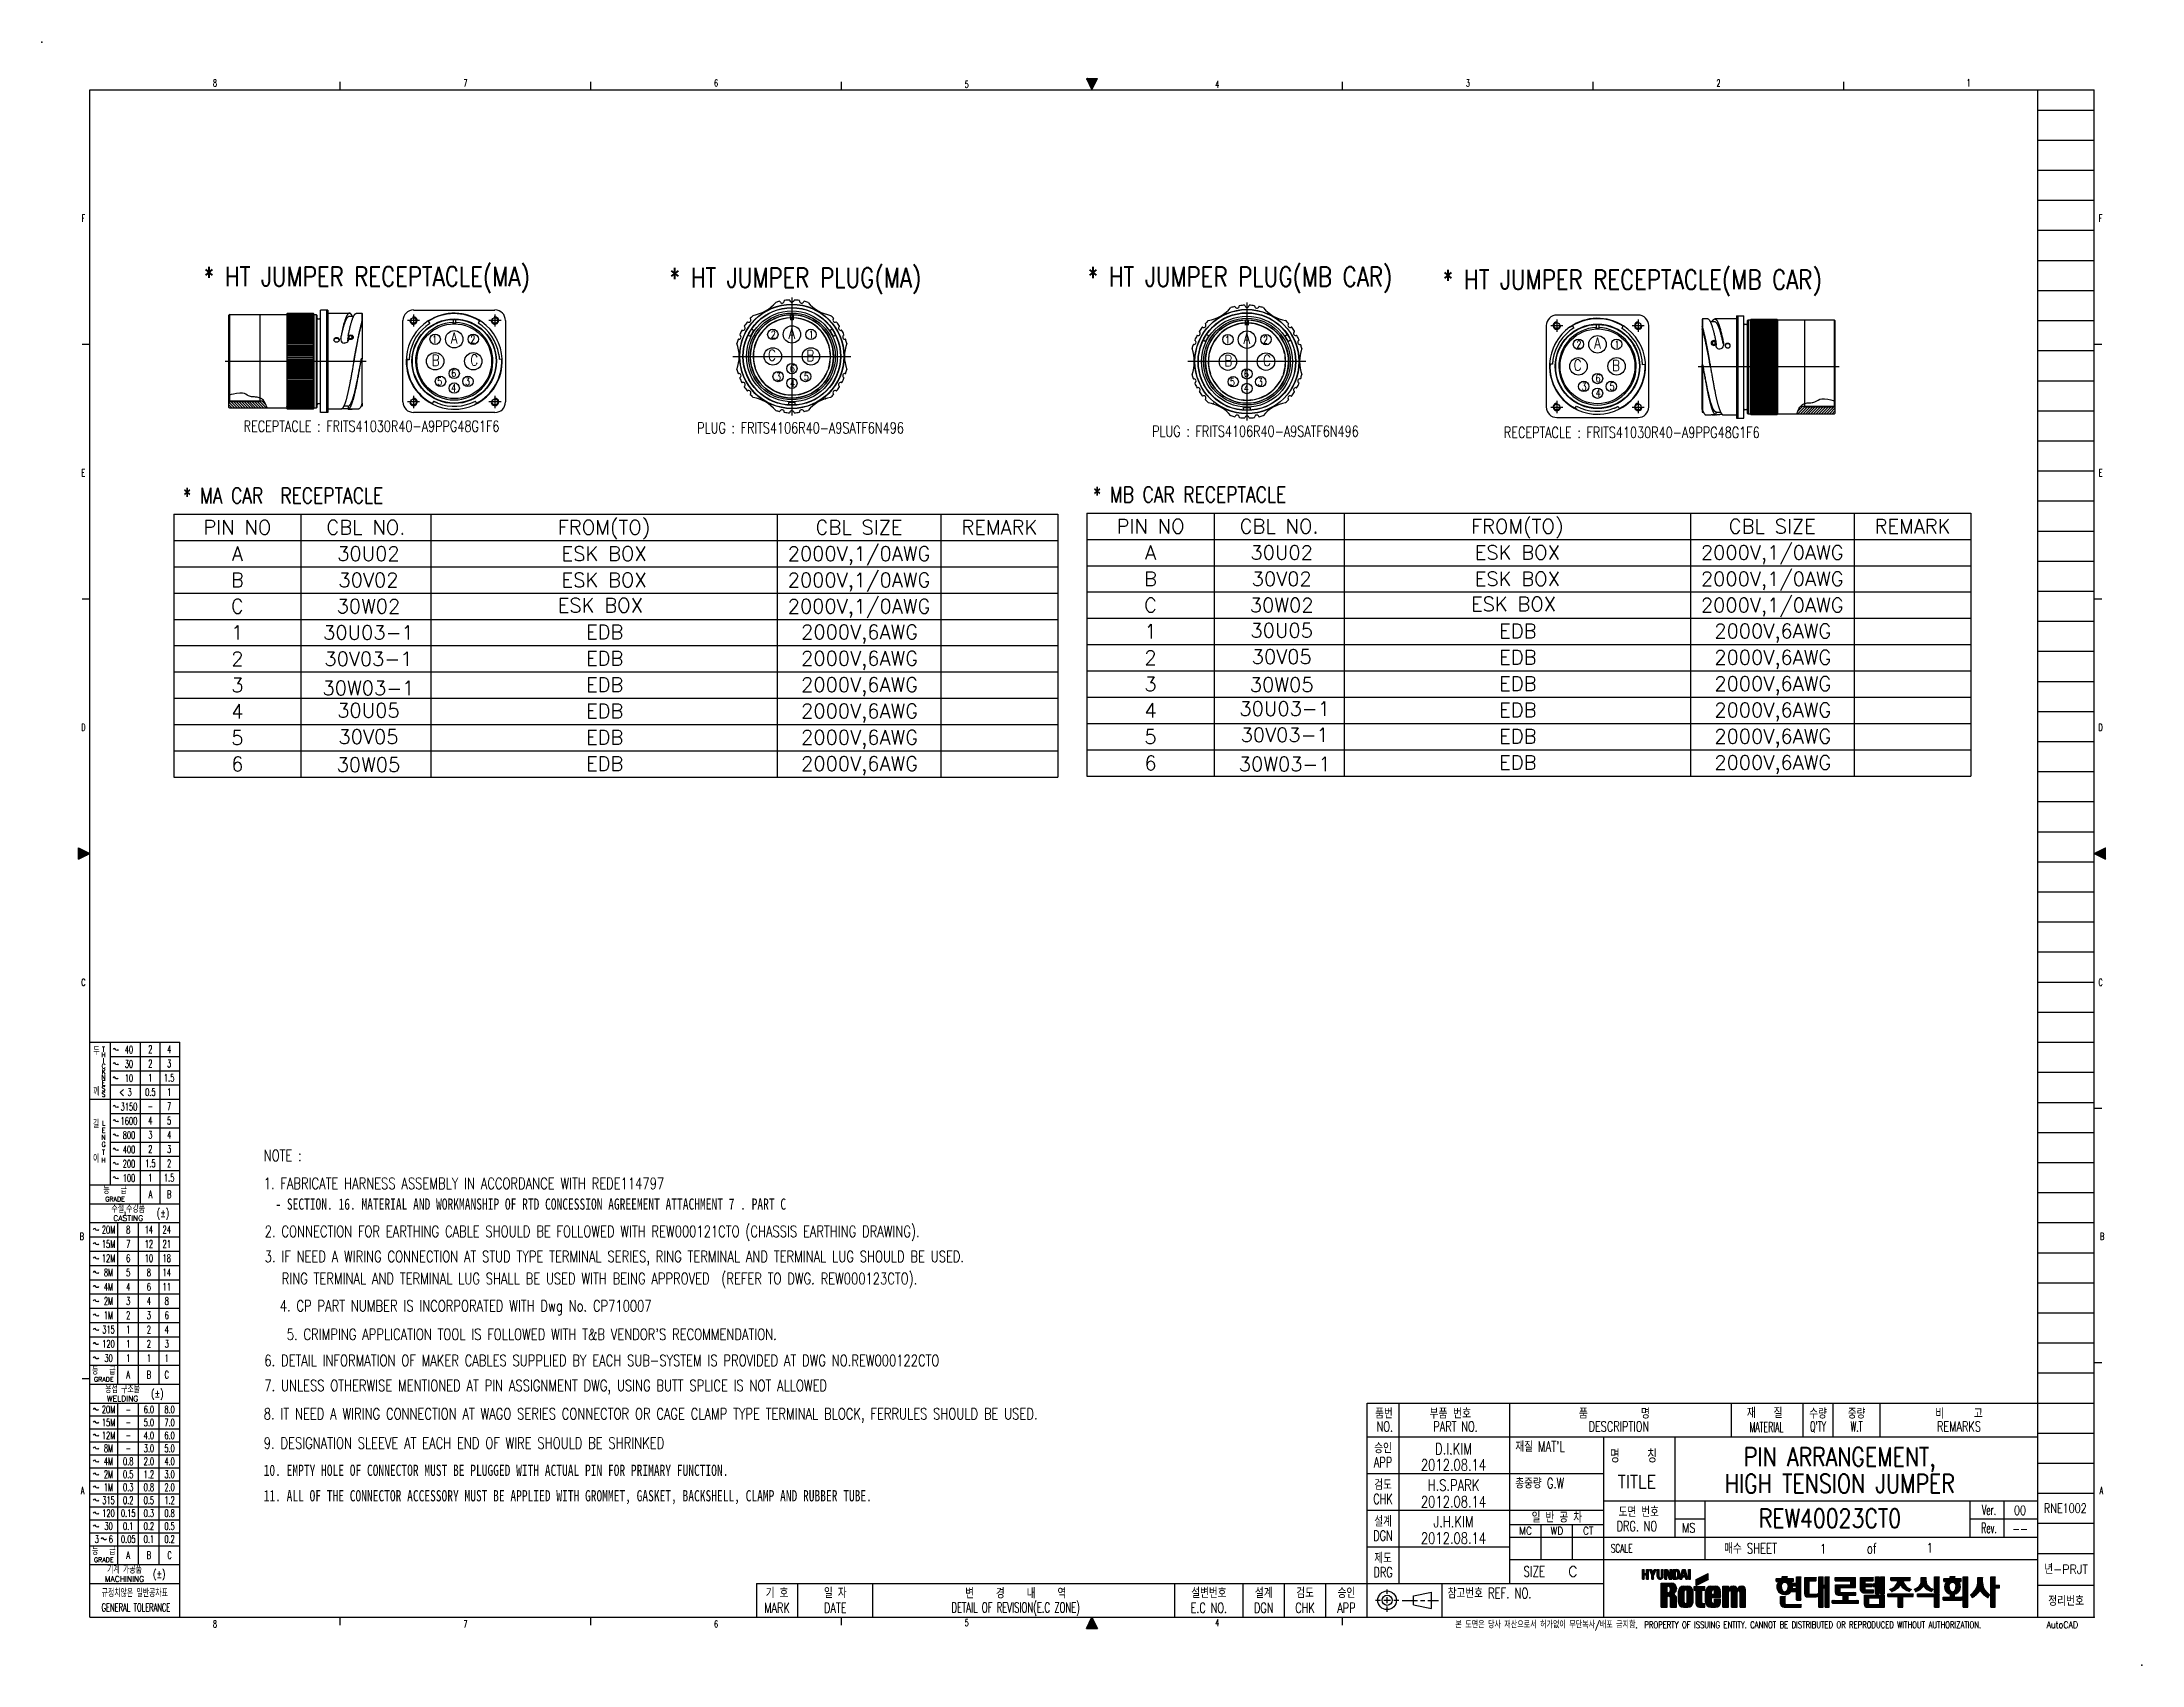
# Model space of a CAD drawing. Extents: x 260 to 819, y -886 to -454.
import ezdxf
from ezdxf.enums import TextEntityAlignment as Align
from ezdxf.lldxf.tags import DXFTag

# ---------------------------------------------------------------- set-up
doc = ezdxf.new("R2010")
doc.units = 0
doc.header["$LTSCALE"] = 150
doc.header["$MEASUREMENT"] = 0
doc.linetypes.add('DASHED', pattern=[0.75, 0.5, -0.25])
doc.linetypes.add('PHANTOM', pattern=[3, 2.5, -0.1, 0.1, -0.1, 0.1, -0.1])
doc.layers.get('0').update_dxf_attribs({"color": 6, "linetype": 'CONTINUOUS'})
for name, color, linetype in [('1', 6, 'PHANTOM'), ('2002041033_VITE_', 7, 'CONTINUOUS'), ('2002047008_-_GRA', 7, 'CONTINUOUS'), ('2052034113 - FLA', 7, 'CONTINUOUS'), ('2052034141 - FLA', 7, 'CONTINUOUS'), ('2052035257_GHIER', 7, 'CONTINUOUS'), ('2052036013 CUSTO', 7, 'CONTINUOUS'), ('5', 4, 'CONTINUOUS'), ('5002032014_GUSCI', 7, 'CONTINUOUS'), ('5202014920_INSER', 7, 'CONTINUOUS'), ('DV1_Default', 7, 'CONTINUOUS'), ('DV1_Predefinito', 7, 'CONTINUOUS'), ('INSERTO 40-B25S', 7, 'CONTINUOUS'), ('현배선도', 7, 'CONTINUOUS')]:
    doc.layers.add(name, color=color, linetype=linetype)
doc.styles.add('ROMANS', font='txt', dxfattribs={"height": 0.2})
doc.styles.get("Standard").update_dxf_attribs({"font": 'romans.shx', "width": 0.8, "bigfont": 'whgtxt.shx'})
doc.styles.add('큰글자', font='simplex.shx', dxfattribs={"height": 5, "bigfont": 'whgtxt.shx'})
tags = doc.linetypes.add('CENTER2', pattern=[28.575, 19.05, -3.175, 3.175, -3.175]).pattern_tags.tags
tags[10:11] = [DXFTag(74, 4), DXFTag(75, 0), DXFTag(340, '0'), DXFTag(46, 0.0), DXFTag(50, 0.0), DXFTag(44, 0.0), DXFTag(45, 0.0)]
tags[8:9] = [DXFTag(74, 4), DXFTag(75, 0), DXFTag(340, '0'), DXFTag(46, 0.0), DXFTag(50, 0.0), DXFTag(44, 0.0), DXFTag(45, 0.0)]
tags[6:7] = [DXFTag(74, 4), DXFTag(75, 0), DXFTag(340, '0'), DXFTag(46, 0.0), DXFTag(50, 0.0), DXFTag(44, 0.0), DXFTag(45, 0.0)]
tags[4:5] = [DXFTag(74, 4), DXFTag(75, 0), DXFTag(340, '0'), DXFTag(46, 0.0), DXFTag(50, 0.0), DXFTag(44, 0.0), DXFTag(45, 0.0)]

msp = doc.modelspace()

# ---------------------------------------------------------------- texts
at = {"color": 4, "style": '큰글자', "width": 0.8}
for s, height, p in [('* HT JUMPER RECEPTACLE(MA)', 5.2, (346.74, -516.18)), ('* HT JUMPER PLUG(MA)', 5.2, (460.8, -516.49)), ('* HT JUMPER PLUG(MB CAR)', 5.2, (579.09, -516.23)), ('* HT JUMPER RECEPTACLE(MB CAR)', 5.2, (683.48, -516.99)), ('* MA CAR  RECEPTACLE', 4.16, (324.51, -574.47)), ('* MB CAR RECEPTACLE ', 4.16, (566.84, -574.19))]:
    msp.add_text(s, height=height, dxfattribs=at).set_placement(p, align=Align.MIDDLE_CENTER)
at = {"color": 2, "width": 0.75}
for s, height, p in [('2', 2, (454.95, -531.61)), ('1', 2, (465.09, -531.62)), ('1', 2, (364.86, -532.9)), ('2', 2, (375, -532.9)), ('1', 2, (575.8, -533.01)), ('2', 2, (585.94, -533)), ('2', 2, (669.33, -534.25)), ('1', 2, (679.47, -534.25)), ('6', 2, (369.92, -541.91)), ('3', 2, (456.35, -542.85)), ('6', 2, (460.04, -540.63)), ('5', 2, (463.76, -542.8)), ('6', 2, (580.85, -542.01)), ('5', 2, (366.19, -544.08)), ('4', 2, (369.89, -545.84)), ('3', 2, (373.6, -544.13)), ('4', 2, (460.06, -544.56)), ('5', 2, (577.13, -544.19)), ('4', 2, (580.82, -545.94)), ('3', 2, (584.54, -544.24)), ('3', 2, (670.73, -545.48)), ('4', 2, (674.45, -547.19)), ('6', 2, (674.42, -543.26)), ('5', 2, (678.14, -545.43)), ('RECEPTACLE : FRITS41030R40-A9PPG48G1F6 ', 2.925, (348.79, -556.01)), ('PLUG : FRITS4106R40-A9SATF6N496', 2.925, (462.2, -556.46)), ('PLUG : FRITS4106R40-A9SATF6N496', 2.925, (583.24, -557.37)), ('RECEPTACLE : FRITS41030R40-A9PPG48G1F6 ', 2.925, (684.14, -557.67))]:
    msp.add_text(s, height=height, dxfattribs=at).set_placement(p, align=Align.MIDDLE)
at = {"color": 0}
for s, height, p in [('PIN NO', 3.802, (312.34, -582.91)), ('CBL NO.', 3.802, (346.55, -582.91)), ('FROM(TO)', 3.802, (409.93, -582.91)), ('CBL SIZE', 3.802, (477.77, -582.91)), ('REMARK', 3.802, (515.1, -582.91)), ('PIN NO', 3.802, (555.34, -582.62)), ('CBL NO.', 3.802, (589.55, -582.62)), ('FROM(TO)', 3.802, (652.93, -582.62)), ('CBL SIZE', 3.802, (720.77, -582.62)), ('REMARK', 3.802, (758.1, -582.62)), ('A', 3.8, (312.34, -589.9)), ('30U02', 3.802, (347.23, -589.9)), ('ESK BOX', 3.802, (409.93, -589.9)), ('2000V,1/0AWG', 3.8016, (477.77, -589.9)), ('A', 3.8, (555.34, -589.62)), ('30U02', 3.802, (590.24, -589.62)), ('ESK BOX', 3.802, (652.93, -589.62)), ('2000V,1/0AWG', 3.8016, (720.77, -589.62)), ('B', 3.8, (312.34, -596.9)), ('30V02', 3.802, (347.23, -596.9)), ('ESK BOX', 3.802, (409.93, -596.9)), ('2000V,1/0AWG', 3.8016, (477.77, -596.9)), ('B', 3.8, (555.34, -596.62)), ('30V02', 3.802, (590.24, -596.62)), ('ESK BOX', 3.802, (652.93, -596.62)), ('2000V,1/0AWG', 3.8016, (720.77, -596.62)), ('C', 3.8, (312.34, -603.9)), ('30W02', 3.802, (347.23, -603.9)), ('2000V,1/0AWG', 3.8016, (477.77, -603.9)), ('C', 3.8, (555.34, -603.62)), ('30W02', 3.802, (590.24, -603.62)), ('2000V,1/0AWG', 3.8016, (720.77, -603.62)), ('1', 3.8, (312.34, -610.9)), ('30U03-1', 3.802, (347.23, -610.9)), ('EDB', 3.802, (410.07, -610.78)), ('2000V,6AWG', 3.802, (477.92, -610.78)), ('1', 3.8, (555.34, -610.62)), ('30U05', 3.802, (590.24, -610.35)), ('EDB', 3.802, (653.07, -610.5)), ('2000V,6AWG', 3.802, (720.92, -610.5)), ('2', 3.8, (312.34, -617.9)), ('30V03-1', 3.802, (347.23, -617.9)), ('EDB', 3.802, (410.07, -617.78)), ('2000V,6AWG', 3.802, (477.92, -617.78)), ('2', 3.8, (555.34, -617.61)), ('30V05', 3.802, (590.24, -617.35)), ('EDB', 3.802, (653.07, -617.5)), ('2000V,6AWG', 3.802, (720.92, -617.5)), ('3', 3.8, (312.34, -624.9)), ('30W03-1', 3.802, (347.23, -625.67)), ('EDB', 3.802, (410.07, -624.78)), ('2000V,6AWG', 3.802, (477.92, -624.78)), ('3', 3.8, (555.34, -624.61)), ('30W05', 3.802, (590.24, -624.75)), ('EDB', 3.802, (653.07, -624.5)), ('2000V,6AWG', 3.802, (720.92, -624.5)), ('4', 3.8, (312.34, -631.89)), ('30U05', 3.802, (347.23, -631.63)), ('EDB', 3.802, (410.07, -631.78)), ('2000V,6AWG', 3.802, (477.92, -631.78)), ('4', 3.8, (555.34, -631.61)), ('30U03-1', 3.802, (591.04, -631.13)), ('EDB', 3.802, (653.07, -631.49)), ('2000V,6AWG', 3.802, (720.92, -631.49)), ('5', 3.8, (312.34, -638.89)), ('30V05', 3.802, (347.23, -638.63)), ('EDB', 3.802, (410.07, -638.78)), ('2000V,6AWG', 3.802, (477.92, -638.78)), ('5', 3.8, (555.34, -638.61)), ('30V03-1', 3.802, (591.04, -638.13)), ('EDB', 3.802, (653.07, -638.49)), ('2000V,6AWG', 3.802, (720.92, -638.49)), ('6', 3.8, (312.34, -645.89)), ('30W05', 3.802, (347.23, -646.03)), ('EDB', 3.802, (410.07, -645.78)), ('2000V,6AWG', 3.802, (477.92, -645.78)), ('6', 3.8, (555.34, -645.61)), ('30W03-1', 3.802, (591.04, -645.91)), ('EDB', 3.802, (653.07, -645.49)), ('2000V,6AWG', 3.802, (720.92, -645.49))]:
    msp.add_text(s, height=height, dxfattribs=at).set_placement(p, align=Align.MIDDLE_CENTER)
for p in [(397.6, -605.54), (640.6, -605.25)]:
    msp.add_text('ESK BOX', height=3.802, dxfattribs=at).set_placement(p)
at = {"color": 7, "width": 0.75}
for s, p in [('NOTE : ', (319.35, -750.03)), ('1. FABRICATE HARNESS ASSEMBLY IN ACCORDANCE WITH REDE114797', (319.35, -757.47)), ('2. CONNECTION FOR EARTHING CABLE SHOULD BE FOLLOWED WITH REW000121CTO (CHASSIS EARTHING DRAWING).', (319.65, -770.23)), ('3. IF NEED A WIRING CONNECTION AT STUD TYPE TERMINAL SERIES, RING TERMINAL AND TERMINAL LUG SHOULD BE USED.', (319.61, -776.92)), ('RING TERMINAL AND TERMINAL LUG SHALL BE USED WITH BEING APPROVED  (REFER TO DWG. REW000123CTO).', (324.15, -782.8)), ('6. DETAIL INFORMATION OF MAKER CABLES SUPPLIED BY EACH SUB-SYSTEM IS PROVIDED AT DWG NO.REW000122CTO', (319.51, -804.58)), ('7. UNLESS OTHERWISE MENTIONED AT PIN ASSIGNMENT DWG, USING BUTT SPLICE IS NOT ALLOWED ', (319.51, -811.23)), ('8. IT NEED A WIRING CONNECTION AT WAGO SERIES CONNECTOR OR CAGE CLAMP TYPE TERMINAL BLOCK, FERRULES SHOULD BE USED.', (319.39, -818.76)), ('9. DESIGNATION SLEEVE AT EACH END OF WIRE SHOULD BE SHRINKED', (319.39, -826.55))]:
    msp.add_text(s, height=3, dxfattribs=at).set_placement(p, align=Align.MIDDLE_LEFT)
at = {"color": 255, "linetype": 'Continuous', "width": 0.75}
for s, p in [('4. CP PART NUMBER IS INCORPORATED WITH Dwg No. CP710007', (373.11, -790.05)), ("5. CRIMPING APPLICATION TOOL IS FOLLOWED WITH T&B VENDOR'S RECOMMENDATION.", (390.7, -797.62))]:
    msp.add_text(s, height=3, dxfattribs=at).set_placement(p, align=Align.MIDDLE_CENTER)
at = {"color": 210, "linetype": 'Continuous', "width": 0.75}
for s, height, p in [('D.I.KIM', 3, (635.96, -828.07)), ('2012.08.14', 3, (635.96, -832.37)), ('H.S.PARK', 3, (635.96, -837.77)), ('2012.08.14', 3, (635.96, -842.17)), ('00', 2.5, (786.71, -844.47)), ('RNE1002', 2.5, (798.76, -843.89)), ('J.H.KIM', 3, (635.96, -847.47)), ('MS', 2.5, (698.55, -849.09)), ('2012.08.14', 3, (635.96, -851.87)), ('--', 2.5, (786.71, -849.37))]:
    msp.add_text(s, height=height, dxfattribs=at).set_placement(p, align=Align.MIDDLE_CENTER)
at = {"color": 90, "linetype": 'Continuous', "width": 0.8}
for s, p in [('PIN ARRANGEMENT,', (738.73, -830.2)), ('HIGH TENSION JUMPER', (738.73, -837.33))]:
    msp.add_text(s, height=5, dxfattribs=at).set_placement(p, align=Align.MIDDLE_CENTER)
at = {"color": 3, "char_height": 2.92, "width": 2.1817}
for s, insert, attachment_point in [('A', (460.79, -529.81), 3), ('A', (369.16, -531.09), 1), ('C', (455.64, -535.66), 3), ('B', (465.89, -535.76), 3), ('A', (580.1, -531.2), 1), ('A', (675.17, -532.45), 3), ('B', (364.06, -537.04), 1), ('C', (374.32, -536.95), 1), ('B', (575, -537.15), 1), ('C', (585.25, -537.05), 1), ('C', (670.02, -538.3), 3), ('B', (680.27, -538.4), 3)]:
    msp.add_mtext(s, dxfattribs=dict(at, insert=insert, attachment_point=attachment_point))
at = {"layer": '5', "color": 3, "width": 0.8}
msp.add_text('REW40023CT0', height=5, dxfattribs=at).set_placement((717.18, -846.56), align=Align.MIDDLE_LEFT)
at = {"layer": '5', "color": 4, "width": 0.8}
for p in [(733.45, -854.71), (761.82, -854.41)]:
    msp.add_text('1', height=2.5, dxfattribs=at).set_placement(p, align=Align.MIDDLE_LEFT)
at = {"layer": '현배선도', "color": 0, "linetype": 'DASHED', "ltscale": 0.05, "style": 'ROMANS', "width": 0.75}
for s, p in [('   - SECTION. 16. MATERIAL AND WORKMANSHIP OF RTD CONCESSION AGREEMENT ATTACHMENT 7 . PART C ', (317.89, -762.97)), ('10. EMPTY HOLE OF CONNECTOR MUST BE PLUGGED WITH ACTUAL PIN FOR PRIMARY FUNCTION.', (319.35, -833.8)), ('11. ALL OF THE CONNECTOR ACCESSORY MUST BE APPLIED WITH GROMMET, GASKET, BACKSHELL, CLAMP AND RUBBER TUBE.', (319.35, -840.57))]:
    msp.add_text(s, height=2.9925, dxfattribs=at).set_placement(p, align=Align.MIDDLE_LEFT)

# ---------------------------------------------------------------- blocks, each defined once
blk = doc.blocks.new('*H0')
at = {"color": 2, "linetype": 'Continuous'}
for p, q in [((0.33, 203.03), (0.11, 203.25)), ((0.9, 202.75), (0.3, 203.35)), ((1.47, 202.46), (0.49, 203.44)), ((2.04, 202.18), (0.67, 203.54)), ((2.61, 201.89), (0.86, 203.63)), ((3.02, 201.76), (1.05, 203.73)), ((3.02, 202.04), (1.24, 203.82)), ((3.02, 202.32), (1.43, 203.92)), ((3.02, 202.61), (1.61, 204.01)), ((3.02, 202.89), (1.8, 204.11)), ((3.02, 203.17), (1.99, 204.2)), ((3.02, 203.46), (2.18, 204.3)), ((3.02, 203.74), (2.37, 204.39)), ((3.02, 204.02), (2.55, 204.49)), ((3.02, 204.3), (2.74, 204.58)), ((3.02, 204.59), (2.93, 204.68))]:
    blk.add_line(p, q, dxfattribs=at)
blk = doc.blocks.new('*H1')
at = {"color": 2, "linetype": 'Continuous'}
for p, q in [((0.24, 203.32), (0.08, 203.16)), ((0.81, 203.61), (0.27, 203.07)), ((1.38, 203.89), (0.46, 202.97)), ((1.95, 204.18), (0.64, 202.88)), ((2.52, 204.47), (0.83, 202.78)), ((3.02, 204.69), (1.02, 202.69)), ((3.02, 204.4), (1.21, 202.59)), ((3.02, 204.12), (1.4, 202.5)), ((3.02, 203.84), (1.58, 202.4)), ((3.02, 203.56), (1.77, 202.31)), ((3.02, 203.27), (1.96, 202.21)), ((3.02, 202.99), (2.15, 202.12)), ((3.02, 202.71), (2.34, 202.02)), ((3.02, 202.42), (2.53, 201.93)), ((3.02, 202.14), (2.71, 201.84)), ((3.02, 201.86), (2.9, 201.74))]:
    blk.add_line(p, q, dxfattribs=at)
blk = doc.blocks.new('*H2')
at = {"color": 2, "linetype": 'Continuous'}
for p, q in [((-266.22, 407.36), (-268.12, 409.25)), ((-266.13, 407.55), (-268, 409.42)), ((-266.32, 407.17), (-267.84, 408.69)), ((-266.04, 407.74), (-267.72, 409.42)), ((-266.41, 406.98), (-267.56, 408.13)), ((-265.94, 407.93), (-267.44, 409.42)), ((-265.85, 408.12), (-267.15, 409.42)), ((-265.75, 408.31), (-266.87, 409.42)), ((-265.66, 408.5), (-266.59, 409.42)), ((-265.57, 408.69), (-266.31, 409.42)), ((-265.47, 408.87), (-266.02, 409.42)), ((-265.38, 409.06), (-265.74, 409.42)), ((-265.29, 409.25), (-265.46, 409.42)), ((-266.5, 406.79), (-267.28, 407.57)), ((-266.6, 406.61), (-267, 407.01)), ((-266.69, 406.42), (-266.72, 406.45))]:
    blk.add_line(p, q, dxfattribs=at)
blk = doc.blocks.new('*H3')
at = {"color": 2, "linetype": 'Continuous'}
for p, q in [((-267.98, 409.42), (-268.13, 409.28)), ((-267.7, 409.42), (-268.03, 409.09)), ((-267.42, 409.42), (-267.94, 408.9)), ((-267.13, 409.42), (-267.85, 408.71)), ((-266.85, 409.42), (-267.75, 408.52)), ((-266.57, 409.42), (-267.66, 408.33)), ((-266.29, 409.42), (-267.57, 408.15)), ((-266, 409.42), (-267.47, 407.96)), ((-265.72, 409.42), (-267.38, 407.77)), ((-265.44, 409.42), (-267.28, 407.58)), ((-265.25, 409.33), (-267.19, 407.39)), ((-265.52, 408.77), (-267.1, 407.2)), ((-265.8, 408.21), (-267, 407.01)), ((-266.08, 407.65), (-266.91, 406.82)), ((-266.36, 407.09), (-266.82, 406.63)), ((-266.64, 406.53), (-266.72, 406.44))]:
    blk.add_line(p, q, dxfattribs=at)
blk = doc.blocks.new('*H4')
at = {"color": 2, "linetype": 'Continuous'}
for p, q in [((-267.94, -3.02), (-268.11, -2.85)), ((-267.66, -3.02), (-268.02, -2.66)), ((-267.37, -3.02), (-267.93, -2.47)), ((-267.09, -3.02), (-267.83, -2.28)), ((-266.81, -3.02), (-267.74, -2.09)), ((-266.52, -3.02), (-267.64, -1.9)), ((-266.24, -3.02), (-267.55, -1.72)), ((-265.96, -3.02), (-267.46, -1.53)), ((-265.68, -3.02), (-267.36, -1.34)), ((-265.39, -3.02), (-267.27, -1.15)), ((-265.29, -2.85), (-267.18, -0.96)), ((-265.57, -2.28), (-267.08, -0.77)), ((-265.85, -1.72), (-266.99, -0.58)), ((-266.12, -1.16), (-266.89, -0.39)), ((-266.4, -0.6), (-266.8, -0.2)), ((-266.68, -0.04), (-266.71, -0.01))]:
    blk.add_line(p, q, dxfattribs=at)
blk = doc.blocks.new('*H5')
at = {"color": 2, "linetype": 'Continuous'}
for p, q in [((-266.24, -0.93), (-268.07, -2.77)), ((-266.14, -1.12), (-268.05, -3.02)), ((-266.33, -0.74), (-267.79, -2.2)), ((-266.05, -1.31), (-267.77, -3.02)), ((-266.43, -0.55), (-267.51, -1.64)), ((-265.96, -1.5), (-267.48, -3.02)), ((-266.52, -0.36), (-267.24, -1.08)), ((-265.86, -1.69), (-267.2, -3.02)), ((-266.61, -0.18), (-266.96, -0.52)), ((-265.77, -1.88), (-266.92, -3.02)), ((-265.68, -2.07), (-266.63, -3.02)), ((-265.58, -2.26), (-266.35, -3.02)), ((-265.49, -2.44), (-266.07, -3.02)), ((-265.39, -2.63), (-265.79, -3.02)), ((-265.3, -2.82), (-265.5, -3.02)), ((-265.21, -3.01), (-265.22, -3.02))]:
    blk.add_line(p, q, dxfattribs=at)
blk = doc.blocks.new('*H6')
at = {"color": 2, "linetype": 'Continuous'}
for p, q in [((-534.45, 202.67), (-536.42, 204.65)), ((-534.64, 202.58), (-536.42, 204.36)), ((-534.82, 202.48), (-536.42, 204.08)), ((-535.01, 202.39), (-536.42, 203.8)), ((-535.2, 202.29), (-536.42, 203.51)), ((-535.39, 202.2), (-536.42, 203.23)), ((-535.58, 202.11), (-536.42, 202.95)), ((-535.77, 202.01), (-536.42, 202.67)), ((-535.95, 201.92), (-536.42, 202.38)), ((-536.14, 201.82), (-536.42, 202.1)), ((-536.33, 201.73), (-536.42, 201.82)), ((-534.26, 202.77), (-536, 204.51)), ((-534.07, 202.86), (-535.43, 204.22)), ((-533.88, 202.96), (-534.86, 203.94)), ((-533.69, 203.05), (-534.29, 203.65)), ((-533.51, 203.15), (-533.72, 203.36))]:
    blk.add_line(p, q, dxfattribs=at)
blk = doc.blocks.new('*H7')
at = {"color": 2, "linetype": 'Continuous'}
for p, q in [((-536.36, 204.69), (-536.42, 204.63)), ((-536.17, 204.6), (-536.42, 204.35)), ((-535.98, 204.5), (-536.42, 204.06)), ((-535.79, 204.41), (-536.42, 203.78)), ((-535.61, 204.31), (-536.42, 203.5)), ((-535.42, 204.22), (-536.42, 203.21)), ((-535.23, 204.12), (-536.42, 202.93)), ((-535.04, 204.03), (-536.42, 202.65)), ((-534.85, 203.93), (-536.42, 202.37)), ((-534.67, 203.84), (-536.42, 202.08)), ((-534.48, 203.74), (-536.42, 201.8)), ((-534.29, 203.65), (-536.09, 201.85)), ((-534.1, 203.55), (-535.52, 202.13)), ((-533.91, 203.46), (-534.95, 202.42)), ((-533.72, 203.36), (-534.38, 202.71)), ((-533.54, 203.27), (-533.81, 202.99))]:
    blk.add_line(p, q, dxfattribs=at)
blk = doc.blocks.new('*H9')
at = {"color": 2, "linetype": 'Continuous'}
for p, q in [((-113.62, 7.27), (-115.23, 8.88)), ((-113.62, 6.99), (-115.23, 8.6)), ((-113.62, 6.7), (-115.23, 8.31)), ((-111.21, 4.01), (-115.23, 8.03)), ((-112.94, 5.46), (-115.23, 7.75)), ((-113.39, 5.63), (-115.23, 7.47)), ((-113.62, 5.57), (-115.23, 7.18)), ((-113.62, 5.29), (-115.23, 6.9)), ((-113.62, 5.01), (-115.23, 6.62)), ((-113.62, 4.72), (-115.23, 6.33)), ((-113.62, 4.44), (-115.23, 6.05)), ((-113.62, 4.16), (-115.23, 5.77)), ((-113.62, 7.55), (-115.17, 9.1)), ((-113.62, 7.84), (-114.89, 9.1)), ((-113.62, 8.12), (-114.6, 9.1)), ((-113.45, 8.23), (-114.32, 9.1)), ((-111.53, 6.6), (-114.04, 9.1)), ((-111.4, 6.75), (-113.76, 9.1)), ((-111.3, 6.93), (-113.47, 9.1)), ((-111.21, 4.29), (-113.46, 6.54)), ((-111.21, 4.57), (-113.22, 6.59)), ((-111.21, 7.13), (-113.19, 9.1)), ((-111.21, 4.86), (-113.05, 6.7)), ((-111.17, 7.37), (-112.91, 9.1)), ((-112.25, 6.18), (-112.91, 6.85)), ((-112.03, 6.25), (-112.81, 7.03)), ((-111.67, 6.46), (-112.77, 7.56)), ((-111.84, 6.34), (-112.76, 7.26)), ((-111.15, 7.63), (-112.62, 9.1)), ((-111.18, 7.95), (-112.31, 9.08)), ((-111.21, 5.14), (-112.21, 6.14)), ((-111.33, 8.37), (-111.88, 8.92)), ((-111.28, 5.49), (-111.8, 6.02)), ((-113.62, 3.88), (-115.23, 5.49)), ((-113.62, 3.59), (-115.23, 5.2)), ((-113.62, 3.31), (-115.23, 4.92)), ((-113.62, 3.03), (-115.23, 4.64)), ((-113.62, 2.74), (-115.23, 4.35)), ((-113.82, 2.67), (-115.23, 4.07)), ((-114.11, 2.67), (-115.23, 3.79)), ((-114.39, 2.67), (-115.23, 3.51)), ((-114.67, 2.67), (-115.23, 3.22)), ((-114.96, 2.67), (-115.23, 2.94)), ((-111.21, 3.73), (-112.93, 5.45)), ((-111.21, 3.44), (-112.76, 5)), ((-111.21, 3.16), (-112.76, 4.71)), ((-111.21, 2.88), (-112.76, 4.43)), ((-111.28, 2.67), (-112.76, 4.15)), ((-111.56, 2.67), (-112.76, 3.87)), ((-111.84, 2.67), (-112.76, 3.58)), ((-112.13, 2.67), (-112.76, 3.3)), ((-112.41, 2.67), (-112.76, 3.02)), ((-112.69, 2.67), (-112.76, 2.73))]:
    blk.add_line(p, q, dxfattribs=at)
blk = doc.blocks.new('*H10')
at = {"color": 2, "linetype": 'Continuous'}
for p, q in [((-115.06, 9.1), (-115.23, 8.94)), ((-114.78, 9.1), (-115.23, 8.66)), ((-114.5, 9.1), (-115.23, 8.37)), ((-114.21, 9.1), (-115.23, 8.09)), ((-113.93, 9.1), (-115.23, 7.81)), ((-113.65, 9.1), (-115.23, 7.53)), ((-113.37, 9.1), (-115.23, 7.24)), ((-113.08, 9.1), (-115.23, 6.96)), ((-112.8, 9.1), (-115.23, 6.68)), ((-111.31, 8.33), (-115.23, 4.41)), ((-111.22, 8.14), (-115.23, 4.13)), ((-113.62, 8), (-115.23, 6.39)), ((-113.62, 7.72), (-115.23, 6.11)), ((-113.62, 7.44), (-115.23, 5.83)), ((-113.62, 7.15), (-115.23, 5.55)), ((-113.62, 6.87), (-115.23, 5.26)), ((-113.62, 6.59), (-115.23, 4.98)), ((-113.37, 6.56), (-115.23, 4.7)), ((-111.18, 7.9), (-113.45, 5.63)), ((-112.52, 9.1), (-113.4, 8.22)), ((-111.15, 7.65), (-113.2, 5.6)), ((-112.27, 9.07), (-113.18, 8.16)), ((-112.04, 9.01), (-113.01, 8.05)), ((-111.18, 7.33), (-113.01, 5.5)), ((-111.86, 8.91), (-112.89, 7.89)), ((-112.1, 6.12), (-112.87, 5.36)), ((-111.68, 8.81), (-112.8, 7.69)), ((-111.41, 8.52), (-112.79, 7.14)), ((-111.89, 6.06), (-112.79, 5.16)), ((-111.54, 8.66), (-112.76, 7.45)), ((-111.69, 5.97), (-112.76, 4.9)), ((-111.54, 5.84), (-112.76, 4.62)), ((-111.4, 5.7), (-112.76, 4.34)), ((-111.3, 6.92), (-111.96, 6.27)), ((-113.62, 5.46), (-115.23, 3.85)), ((-113.62, 5.17), (-115.23, 3.57)), ((-113.62, 4.89), (-115.23, 3.28)), ((-113.62, 4.61), (-115.23, 3)), ((-113.62, 4.33), (-115.23, 2.72)), ((-113.62, 4.04), (-115, 2.67)), ((-113.62, 3.76), (-114.71, 2.67)), ((-113.62, 3.48), (-114.43, 2.67)), ((-113.62, 3.19), (-114.15, 2.67)), ((-113.62, 2.91), (-113.86, 2.67)), ((-111.29, 5.52), (-112.76, 4.05)), ((-111.21, 5.32), (-112.76, 3.77)), ((-111.21, 5.04), (-112.76, 3.49)), ((-111.21, 4.76), (-112.76, 3.2)), ((-111.21, 4.48), (-112.76, 2.92)), ((-111.21, 4.19), (-112.73, 2.67)), ((-111.21, 3.91), (-112.45, 2.67)), ((-111.21, 3.63), (-112.17, 2.67)), ((-111.21, 3.35), (-111.88, 2.67)), ((-111.21, 3.06), (-111.6, 2.67)), ((-111.21, 2.78), (-111.32, 2.67))]:
    blk.add_line(p, q, dxfattribs=at)
blk = doc.blocks.new('*H11')
at = {"color": 2, "linetype": 'Continuous'}
for p, q in [((-109.11, 5.3), (-110.67, 6.87)), ((-109.11, 5.02), (-110.67, 6.58)), ((-109.11, 4.74), (-110.67, 6.3)), ((-109.11, 4.46), (-110.67, 6.02)), ((-109.11, 4.17), (-110.67, 5.73)), ((-109.11, 5.59), (-110.63, 7.11)), ((-109.11, 5.87), (-110.58, 7.34)), ((-109.11, 6.15), (-110.48, 7.53)), ((-109.11, 6.44), (-110.38, 7.71)), ((-109.11, 6.72), (-110.24, 7.85)), ((-109.09, 6.99), (-110.1, 7.99)), ((-109, 7.17), (-109.92, 8.09)), ((-108.82, 7.28), (-109.73, 8.19)), ((-108.51, 7.25), (-109.49, 8.23)), ((-106.75, 5.78), (-109.24, 8.27)), ((-106.75, 6.06), (-108.96, 8.27)), ((-106.75, 6.34), (-108.68, 8.27)), ((-106.75, 6.63), (-108.39, 8.27)), ((-106.75, 5.49), (-108.36, 7.1)), ((-106.75, 5.21), (-108.31, 6.77)), ((-106.75, 4.93), (-108.31, 6.49)), ((-106.75, 4.65), (-108.31, 6.21)), ((-106.75, 4.36), (-108.31, 5.92)), ((-106.75, 4.08), (-108.31, 5.64)), ((-106.76, 6.92), (-108.1, 8.26)), ((-106.81, 7.25), (-107.77, 8.21)), ((-109.06, 3.85), (-110.67, 5.45)), ((-108.17, 2.67), (-110.67, 5.17)), ((-108.45, 2.67), (-110.67, 4.89)), ((-108.73, 2.67), (-110.67, 4.6)), ((-109.02, 2.67), (-110.67, 4.32)), ((-109.3, 2.67), (-110.66, 4.03)), ((-109.64, 2.72), (-110.61, 3.7)), ((-107.92, 2.7), (-108.89, 3.68)), ((-107.69, 2.75), (-108.59, 3.66)), ((-107.5, 2.85), (-108.42, 3.77)), ((-107.31, 2.95), (-108.33, 3.96)), ((-106.79, 3.83), (-108.31, 5.36)), ((-106.84, 3.6), (-108.31, 5.08)), ((-106.93, 3.41), (-108.31, 4.79)), ((-107.03, 3.23), (-108.31, 4.51)), ((-107.17, 3.09), (-108.31, 4.23))]:
    blk.add_line(p, q, dxfattribs=at)
blk = doc.blocks.new('*H12')
at = {"color": 2, "linetype": 'Continuous'}
for p, q in [((-109.11, 8.27), (-110.67, 6.71)), ((-108.83, 8.27), (-110.67, 6.43)), ((-108.55, 8.27), (-110.67, 6.15)), ((-108.26, 8.27), (-110.67, 5.86)), ((-108, 8.24), (-110.67, 5.58)), ((-109.11, 6.86), (-110.67, 5.3)), ((-109.11, 6.58), (-110.67, 5.01)), ((-109.11, 6.29), (-110.67, 4.73)), ((-109.11, 6.01), (-110.67, 4.45)), ((-109.11, 5.73), (-110.67, 4.17)), ((-109.42, 8.24), (-110.65, 7.02)), ((-109.79, 8.16), (-110.56, 7.39)), ((-107.76, 8.21), (-108.67, 7.3)), ((-107.56, 8.12), (-108.47, 7.22)), ((-107.37, 8.03), (-108.35, 7.05)), ((-107.22, 7.9), (-108.31, 6.8)), ((-107.08, 7.75), (-108.31, 6.52)), ((-106.96, 7.59), (-108.31, 6.24)), ((-106.87, 7.4), (-108.31, 5.96)), ((-106.8, 7.18), (-108.31, 5.67)), ((-106.76, 6.94), (-108.31, 5.39)), ((-106.75, 6.67), (-108.31, 5.11)), ((-106.75, 6.38), (-108.31, 4.82)), ((-106.75, 6.1), (-108.31, 4.54)), ((-106.75, 5.82), (-108.31, 4.26)), ((-109.11, 5.44), (-110.64, 3.91)), ((-109.11, 5.16), (-110.61, 3.66)), ((-109.11, 4.88), (-110.52, 3.47)), ((-109.11, 4.6), (-110.42, 3.28)), ((-109.11, 4.31), (-110.29, 3.13)), ((-109.11, 4.03), (-110.15, 2.99)), ((-109.05, 3.81), (-109.98, 2.87)), ((-108.9, 3.68), (-109.79, 2.78)), ((-108.64, 3.64), (-109.57, 2.71)), ((-106.75, 5.25), (-109.33, 2.68)), ((-106.75, 4.97), (-109.06, 2.67)), ((-106.75, 4.69), (-108.77, 2.67)), ((-106.75, 4.41), (-108.49, 2.67)), ((-106.75, 5.54), (-108.33, 3.96)), ((-106.75, 4.12), (-108.21, 2.67)), ((-106.79, 3.8), (-107.88, 2.71)), ((-106.97, 3.34), (-107.43, 2.88))]:
    blk.add_line(p, q, dxfattribs=at)
blk = doc.blocks.new('*H13')
at = {"color": 2, "linetype": 'Continuous'}
for p, q in [((-104.39, 5.96), (-106.48, 8.05)), ((-104.39, 5.68), (-106.48, 7.77)), ((-106.17, 7.17), (-106.48, 7.49)), ((-106.45, 7.17), (-106.48, 7.21)), ((-104.39, 6.25), (-106.34, 8.19)), ((-104.39, 6.53), (-106.06, 8.19)), ((-104.39, 5.4), (-105.95, 6.95)), ((-104.39, 5.11), (-105.95, 6.67)), ((-104.39, 4.83), (-105.95, 6.39)), ((-104.39, 4.55), (-105.95, 6.1)), ((-104.39, 4.27), (-105.95, 5.82)), ((-104.39, 6.81), (-105.77, 8.19)), ((-104.39, 7.09), (-105.49, 8.19)), ((-104.19, 7.17), (-105.21, 8.19)), ((-103.91, 7.17), (-104.92, 8.19)), ((-103.64, 7.19), (-104.64, 8.19)), ((-103.64, 7.47), (-104.36, 8.19)), ((-103.64, 7.76), (-104.08, 8.19)), ((-103.64, 8.04), (-103.79, 8.19)), ((-104.39, 3.98), (-105.95, 5.54)), ((-103.64, 2.95), (-105.95, 5.26)), ((-103.64, 2.67), (-105.95, 4.97)), ((-103.92, 2.67), (-105.95, 4.69)), ((-104.21, 2.67), (-105.95, 4.41)), ((-104.49, 2.67), (-105.95, 4.12)), ((-104.77, 2.67), (-105.95, 3.84)), ((-105.06, 2.67), (-105.95, 3.56)), ((-105.4, 2.73), (-105.89, 3.21)), ((-103.64, 3.23), (-104.04, 3.63)), ((-103.64, 3.51), (-103.76, 3.63))]:
    blk.add_line(p, q, dxfattribs=at)
blk = doc.blocks.new('*H14')
at = {"color": 2, "linetype": 'Continuous'}
for p, q in [((-106.36, 8.19), (-106.48, 8.07)), ((-106.08, 8.19), (-106.48, 7.78)), ((-105.79, 8.19), (-106.48, 7.5)), ((-105.51, 8.19), (-106.48, 7.22)), ((-105.23, 8.19), (-106.25, 7.17)), ((-104.94, 8.19), (-105.96, 7.17)), ((-104.66, 8.19), (-105.95, 6.91)), ((-104.38, 8.19), (-105.95, 6.62)), ((-104.1, 8.19), (-105.95, 6.34)), ((-103.81, 8.19), (-105.95, 6.06)), ((-103.64, 8.08), (-105.95, 5.78)), ((-104.39, 7.05), (-105.95, 5.49)), ((-104.39, 6.77), (-105.95, 5.21)), ((-104.39, 6.48), (-105.95, 4.93)), ((-104.39, 6.2), (-105.95, 4.64)), ((-104.39, 5.92), (-105.95, 4.36)), ((-104.39, 5.63), (-105.95, 4.08)), ((-103.64, 7.8), (-104.27, 7.17)), ((-103.64, 7.52), (-103.98, 7.17)), ((-103.64, 7.23), (-103.7, 7.17)), ((-104.39, 5.35), (-105.95, 3.8)), ((-104.39, 5.07), (-105.95, 3.51)), ((-104.39, 4.79), (-105.9, 3.28)), ((-104.39, 4.5), (-105.81, 3.09)), ((-104.39, 4.22), (-105.69, 2.92)), ((-104.39, 3.94), (-105.52, 2.8)), ((-104.3, 3.75), (-105.33, 2.71)), ((-104.12, 3.65), (-105.1, 2.67)), ((-103.85, 3.63), (-104.81, 2.67)), ((-103.64, 3.56), (-104.53, 2.67)), ((-103.64, 3.27), (-104.25, 2.67)), ((-103.64, 2.99), (-103.97, 2.67)), ((-103.64, 2.71), (-103.68, 2.67))]:
    blk.add_line(p, q, dxfattribs=at)
blk = doc.blocks.new('*H15')
at = {"color": 2, "linetype": 'Continuous'}
for p, q in [((-101.83, 5.1), (-103.43, 6.69)), ((-101.83, 4.81), (-103.43, 6.41)), ((-101.83, 4.53), (-103.43, 6.13)), ((-101.83, 4.25), (-103.43, 5.85)), ((-101.73, 5.28), (-103.41, 6.96)), ((-101.45, 5.28), (-103.37, 7.21)), ((-101.17, 5.28), (-103.3, 7.42)), ((-101.83, 6.23), (-103.2, 7.6)), ((-101.83, 6.51), (-103.09, 7.77)), ((-101.83, 6.79), (-102.94, 7.91)), ((-101.8, 7.04), (-102.79, 8.03)), ((-101.68, 7.21), (-102.6, 8.13)), ((-101.48, 7.29), (-102.4, 8.21)), ((-99.43, 5.53), (-102.15, 8.25)), ((-99.43, 5.81), (-101.89, 8.27)), ((-100.89, 5.28), (-101.75, 6.15)), ((-99.43, 6.1), (-101.61, 8.27)), ((-100.6, 5.28), (-101.47, 6.15)), ((-99.43, 6.38), (-101.32, 8.27)), ((-100.32, 5.28), (-101.19, 6.15)), ((-99.43, 6.66), (-101.04, 8.27)), ((-99.47, 5.28), (-101.03, 6.85)), ((-99.75, 5.28), (-101.03, 6.56)), ((-100.04, 5.28), (-101.03, 6.28)), ((-99.45, 6.96), (-100.74, 8.25)), ((-99.5, 7.29), (-100.41, 8.2)), ((-101.81, 3.95), (-103.43, 5.56)), ((-100.82, 2.67), (-103.43, 5.28)), ((-101.1, 2.67), (-103.43, 5)), ((-101.38, 2.67), (-103.43, 4.71)), ((-101.66, 2.67), (-103.43, 4.43)), ((-101.94, 2.67), (-103.43, 4.15)), ((-102.26, 2.7), (-103.39, 3.83)), ((-102.7, 2.86), (-103.24, 3.39)), ((-100.57, 2.71), (-101.51, 3.65)), ((-100.34, 2.76), (-101.25, 3.67)), ((-100.16, 2.86), (-101.1, 3.8)), ((-99.7, 3.25), (-101.03, 4.58)), ((-99.84, 3.11), (-101.03, 4.3)), ((-99.98, 2.96), (-101.03, 4.02)), ((-99.6, 3.44), (-100.98, 4.81)), ((-99.51, 3.62), (-100.7, 4.81)), ((-99.47, 3.86), (-100.41, 4.81)), ((-99.43, 4.12), (-100.13, 4.81)), ((-99.43, 4.4), (-99.85, 4.81)), ((-99.43, 4.68), (-99.56, 4.81))]:
    blk.add_line(p, q, dxfattribs=at)
blk = doc.blocks.new('*H16')
at = {"color": 2, "linetype": 'Continuous'}
for p, q in [((-101.76, 8.27), (-103.43, 6.6)), ((-101.48, 8.27), (-103.43, 6.32)), ((-101.19, 8.27), (-103.43, 6.03)), ((-100.91, 8.27), (-103.43, 5.75)), ((-100.65, 8.24), (-103.43, 5.47)), ((-101.83, 6.78), (-103.43, 5.19)), ((-101.83, 6.5), (-103.43, 4.9)), ((-101.83, 6.22), (-103.43, 4.62)), ((-101.61, 6.15), (-103.43, 4.34)), ((-102.04, 8.27), (-103.42, 6.88)), ((-101.33, 6.15), (-103.42, 4.06)), ((-101.04, 6.15), (-103.39, 3.81)), ((-102.38, 8.21), (-103.37, 7.22)), ((-99.54, 7.38), (-101.63, 5.28)), ((-99.48, 7.15), (-101.35, 5.28)), ((-100.41, 8.2), (-101.33, 7.28)), ((-100.22, 8.11), (-101.15, 7.18)), ((-99.44, 6.91), (-101.06, 5.28)), ((-100.03, 8.01), (-101.05, 6.99)), ((-99.89, 7.88), (-101.03, 6.73)), ((-99.74, 7.74), (-101.03, 6.45)), ((-99.63, 7.56), (-101.03, 6.16)), ((-99.43, 6.63), (-100.78, 5.28)), ((-99.43, 6.35), (-100.5, 5.28)), ((-99.43, 6.07), (-100.22, 5.28)), ((-99.43, 5.78), (-99.93, 5.28)), ((-101.83, 5.09), (-103.33, 3.58)), ((-101.83, 4.8), (-103.24, 3.39)), ((-101.83, 4.52), (-103.13, 3.22)), ((-101.83, 4.24), (-102.99, 3.07)), ((-101.82, 3.97), (-102.85, 2.93)), ((-101.73, 3.77), (-102.66, 2.84)), ((-101.56, 3.66), (-102.48, 2.74)), ((-101.26, 3.67), (-102.24, 2.7)), ((-99.84, 4.81), (-101.99, 2.67)), ((-99.56, 4.81), (-101.7, 2.67)), ((-99.43, 4.65), (-101.42, 2.67)), ((-99.43, 4.37), (-101.14, 2.67)), ((-100.12, 4.81), (-101.07, 3.86)), ((-100.97, 4.81), (-101.03, 4.75)), ((-100.69, 4.81), (-101.03, 4.47)), ((-100.4, 4.81), (-101.03, 4.18)), ((-99.43, 4.09), (-100.85, 2.67)), ((-99.48, 3.75), (-100.52, 2.72)), ((-99.69, 3.27), (-100.03, 2.92)), ((-99.43, 5.5), (-99.65, 5.28))]:
    blk.add_line(p, q, dxfattribs=at)
blk = doc.blocks.new('*H17')
at = {"color": 2, "linetype": 'Continuous'}
for p, q in [((-97.31, 6.52), (-98.81, 8.02)), ((-97.31, 6.23), (-98.81, 7.74)), ((-97.31, 5.95), (-98.81, 7.45)), ((-97.31, 5.67), (-98.81, 7.17)), ((-97.31, 5.39), (-98.81, 6.89)), ((-97.31, 5.1), (-98.81, 6.61)), ((-97.31, 4.82), (-98.81, 6.32)), ((-97.31, 4.54), (-98.81, 6.04)), ((-97.31, 4.25), (-98.81, 5.76)), ((-97.28, 6.77), (-98.78, 8.27)), ((-97.17, 6.94), (-98.49, 8.27)), ((-97.31, 7.37), (-98.21, 8.27)), ((-97.31, 7.65), (-97.93, 8.27)), ((-97.31, 7.93), (-97.64, 8.27)), ((-97.31, 8.21), (-97.36, 8.27)), ((-96.99, 7.04), (-97.27, 7.33)), ((-95.04, 5.37), (-97.21, 7.54)), ((-95.04, 5.66), (-97.11, 7.73)), ((-95.04, 5.94), (-96.98, 7.89)), ((-95.04, 6.22), (-96.84, 8.03)), ((-95.04, 6.51), (-96.66, 8.13)), ((-95.04, 5.09), (-96.54, 6.59)), ((-95.04, 4.81), (-96.54, 6.31)), ((-95.04, 4.53), (-96.54, 6.03)), ((-95.04, 4.24), (-96.54, 5.75)), ((-95.01, 6.76), (-96.46, 8.21)), ((-94.9, 6.93), (-96.22, 8.25)), ((-95.04, 7.35), (-95.95, 8.27)), ((-95.09, 7.69), (-95.61, 8.21)), ((-94.72, 7.04), (-95, 7.32)), ((-92.8, 5.41), (-94.93, 7.54)), ((-92.8, 5.69), (-94.84, 7.72)), ((-92.8, 5.97), (-94.71, 7.88)), ((-92.8, 6.25), (-94.57, 8.02)), ((-92.8, 6.54), (-94.39, 8.12)), ((-92.8, 5.12), (-94.26, 6.58)), ((-92.8, 4.84), (-94.26, 6.3)), ((-92.8, 4.56), (-94.26, 6.02)), ((-92.8, 4.27), (-94.26, 5.73)), ((-92.8, 6.82), (-94.2, 8.21)), ((-92.8, 7.1), (-93.95, 8.25)), ((-92.8, 7.39), (-93.69, 8.27)), ((-92.87, 7.73), (-93.34, 8.2)), ((-97.31, 3.97), (-98.81, 5.47)), ((-97.31, 3.69), (-98.81, 5.19)), ((-97.31, 3.41), (-98.81, 4.91)), ((-97.31, 3.12), (-98.81, 4.63)), ((-97.31, 2.84), (-98.81, 4.34)), ((-97.42, 2.67), (-98.81, 4.06)), ((-97.7, 2.67), (-98.81, 3.78)), ((-97.98, 2.67), (-98.81, 3.49)), ((-98.27, 2.67), (-98.81, 3.21)), ((-98.55, 2.67), (-98.81, 2.93)), ((-95.04, 3.96), (-96.54, 5.46)), ((-95.04, 3.68), (-96.54, 5.18)), ((-95.04, 3.39), (-96.54, 4.9)), ((-95.04, 3.11), (-96.54, 4.61)), ((-95.04, 2.83), (-96.54, 4.33)), ((-95.16, 2.67), (-96.54, 4.05)), ((-95.44, 2.67), (-96.54, 3.77)), ((-95.72, 2.67), (-96.54, 3.48)), ((-96, 2.67), (-96.54, 3.2)), ((-96.29, 2.67), (-96.54, 2.92)), ((-92.8, 3.99), (-94.26, 5.45)), ((-92.8, 3.71), (-94.26, 5.17)), ((-92.8, 3.43), (-94.26, 4.88)), ((-92.8, 3.14), (-94.26, 4.6)), ((-92.8, 2.86), (-94.26, 4.32)), ((-92.89, 2.67), (-94.26, 4.04)), ((-93.18, 2.67), (-94.26, 3.75)), ((-93.46, 2.67), (-94.26, 3.47)), ((-93.74, 2.67), (-94.26, 3.19)), ((-94.02, 2.67), (-94.26, 2.9))]:
    blk.add_line(p, q, dxfattribs=at)
blk = doc.blocks.new('*H18')
at = {"color": 2, "linetype": 'Continuous'}
for p, q in [((-98.65, 8.27), (-98.81, 8.1)), ((-98.37, 8.27), (-98.81, 7.82)), ((-98.08, 8.27), (-98.81, 7.54)), ((-97.8, 8.27), (-98.81, 7.25)), ((-97.52, 8.27), (-98.81, 6.97)), ((-96.1, 8.27), (-98.81, 5.56)), ((-97.31, 8.19), (-98.81, 6.69)), ((-97.31, 7.91), (-98.81, 6.41)), ((-97.31, 7.62), (-98.81, 6.12)), ((-97.31, 7.34), (-98.81, 5.84)), ((-97.26, 6.82), (-98.81, 5.27)), ((-97.31, 6.49), (-98.81, 4.99)), ((-97.31, 6.21), (-98.81, 4.71)), ((-97.31, 5.93), (-98.81, 4.43)), ((-97.31, 5.64), (-98.81, 4.14)), ((-96.43, 8.22), (-97.26, 7.39)), ((-95.83, 8.26), (-97.08, 7.01)), ((-95.6, 8.21), (-96.79, 7.01)), ((-95.42, 8.1), (-96.63, 6.89)), ((-95.26, 7.98), (-96.55, 6.69)), ((-93.84, 8.27), (-96.54, 5.57)), ((-95.15, 7.81), (-96.54, 6.42)), ((-95.07, 7.6), (-96.54, 6.13)), ((-95.04, 7.35), (-96.54, 5.85)), ((-94.98, 6.84), (-96.54, 5.29)), ((-95.04, 6.51), (-96.54, 5)), ((-95.04, 6.22), (-96.54, 4.72)), ((-95.04, 5.94), (-96.54, 4.44)), ((-95.04, 5.66), (-96.54, 4.15)), ((-94.17, 8.22), (-94.99, 7.4)), ((-93.57, 8.25), (-94.82, 7)), ((-93.34, 8.2), (-94.52, 7.02)), ((-93.17, 8.09), (-94.36, 6.89)), ((-93.02, 7.96), (-94.28, 6.7)), ((-92.9, 7.79), (-94.26, 6.43)), ((-92.84, 7.57), (-94.26, 6.15)), ((-92.8, 7.32), (-94.26, 5.86)), ((-92.8, 7.04), (-94.26, 5.58)), ((-92.8, 6.76), (-94.26, 5.3)), ((-92.8, 6.47), (-94.26, 5.01)), ((-92.8, 6.19), (-94.26, 4.73)), ((-92.8, 5.91), (-94.26, 4.45)), ((-92.8, 5.63), (-94.26, 4.17)), ((-97.31, 5.36), (-98.81, 3.86)), ((-97.31, 5.08), (-98.81, 3.58)), ((-97.31, 4.8), (-98.81, 3.29)), ((-97.31, 4.51), (-98.81, 3.01)), ((-97.31, 4.23), (-98.81, 2.73)), ((-97.31, 3.95), (-98.59, 2.67)), ((-97.31, 3.66), (-98.31, 2.67)), ((-97.31, 3.38), (-98.03, 2.67)), ((-97.31, 3.1), (-97.74, 2.67)), ((-97.31, 2.82), (-97.46, 2.67)), ((-95.04, 5.37), (-96.54, 3.87)), ((-95.04, 5.09), (-96.54, 3.59)), ((-95.04, 4.81), (-96.54, 3.31)), ((-95.04, 4.53), (-96.54, 3.02)), ((-95.04, 4.24), (-96.54, 2.74)), ((-95.04, 3.96), (-96.33, 2.67)), ((-95.04, 3.68), (-96.05, 2.67)), ((-95.04, 3.39), (-95.76, 2.67)), ((-95.04, 3.11), (-95.48, 2.67)), ((-95.04, 2.83), (-95.2, 2.67)), ((-92.8, 5.34), (-94.26, 3.88)), ((-92.8, 5.06), (-94.26, 3.6)), ((-92.8, 4.78), (-94.26, 3.32)), ((-92.8, 4.49), (-94.26, 3.04)), ((-92.8, 4.21), (-94.26, 2.75)), ((-92.8, 3.93), (-94.07, 2.67)), ((-92.8, 3.65), (-93.78, 2.67)), ((-92.8, 3.36), (-93.5, 2.67)), ((-92.8, 3.08), (-93.22, 2.67)), ((-92.8, 2.8), (-92.93, 2.67))]:
    blk.add_line(p, q, dxfattribs=at)
blk = doc.blocks.new('*H19')
at = {"color": 2, "linetype": 'Continuous'}
for p, q in [((-75.86, 9.11), (-77.05, 10.3)), ((-75.86, 8.83), (-77.05, 10.02)), ((-75.86, 8.54), (-77.05, 9.73)), ((-75.86, 8.26), (-77.05, 9.45)), ((-75.86, 7.98), (-77.05, 9.17)), ((-75.86, 7.69), (-77.05, 8.89)), ((-75.86, 7.41), (-77.05, 8.6)), ((-75.86, 7.13), (-77.05, 8.32)), ((-75.86, 6.85), (-77.05, 8.04)), ((-75.86, 6.56), (-77.05, 7.75)), ((-75.86, 6.28), (-77.05, 7.47)), ((-75.28, 5.42), (-77.05, 7.19)), ((-75.56, 5.42), (-77.05, 6.91)), ((-75.84, 5.42), (-77.05, 6.62)), ((-76.13, 5.42), (-77.05, 6.34)), ((-76.43, 5.44), (-77.03, 6.03)), ((-75.86, 9.39), (-77.01, 10.54)), ((-75.86, 9.67), (-76.73, 10.55)), ((-75.63, 9.72), (-76.45, 10.55)), ((-75.34, 9.72), (-76.17, 10.55)), ((-75.06, 9.72), (-75.89, 10.55)), ((-75, 5.42), (-75.73, 6.15)), ((-74.78, 9.72), (-75.6, 10.55)), ((-74.71, 5.42), (-75.45, 6.15)), ((-74.5, 9.72), (-75.32, 10.55)), ((-74.43, 5.42), (-75.16, 6.15)), ((-74.21, 9.72), (-75.04, 10.55)), ((-74.15, 5.42), (-74.88, 6.15)), ((-74.01, 9.81), (-74.75, 10.55)), ((-73.89, 5.44), (-74.6, 6.15)), ((-74.01, 10.09), (-74.47, 10.55)), ((-73.67, 5.51), (-74.31, 6.15)), ((-74.01, 10.37), (-74.19, 10.55)), ((-73.47, 5.59), (-74.03, 6.15)), ((-72.18, 4.58), (-73.8, 6.2)), ((-72.18, 4.86), (-73.59, 6.27)), ((-72.18, 5.15), (-73.4, 6.36)), ((-72.18, 9.39), (-73.28, 10.49)), ((-72.18, 9.11), (-73.28, 10.21)), ((-72.18, 8.82), (-73.28, 9.92)), ((-70.53, 6.89), (-73.28, 9.64)), ((-71.72, 7.8), (-73.28, 9.36)), ((-72.01, 7.8), (-73.28, 9.08)), ((-72.18, 7.69), (-73.28, 8.79)), ((-72.18, 7.41), (-73.28, 8.51)), ((-72.18, 7.13), (-73.28, 8.23)), ((-72.18, 6.84), (-73.28, 7.94)), ((-72.18, 6.56), (-73.28, 7.66)), ((-72.18, 6.28), (-73.28, 7.38)), ((-72.18, 6), (-73.28, 7.1)), ((-72.18, 5.71), (-73.28, 6.81)), ((-72.18, 5.43), (-73.28, 6.53)), ((-72.18, 9.67), (-73.24, 10.73)), ((-72.18, 9.96), (-72.96, 10.73)), ((-72.18, 10.24), (-72.68, 10.73)), ((-72.18, 10.52), (-72.39, 10.73)), ((-70.53, 7.17), (-71.89, 8.53)), ((-70.53, 7.46), (-71.64, 8.57)), ((-70.53, 9.44), (-71.63, 10.54)), ((-70.53, 9.15), (-71.63, 10.25)), ((-70.53, 8.87), (-71.63, 9.97)), ((-70.53, 8.59), (-71.63, 9.69)), ((-70.53, 8.31), (-71.63, 9.41)), ((-70.53, 8.02), (-71.63, 9.12)), ((-70.53, 7.74), (-71.63, 8.84)), ((-70.53, 6.61), (-71.63, 7.71)), ((-70.53, 6.33), (-71.63, 7.43)), ((-70.53, 6.04), (-71.63, 7.14)), ((-70.53, 5.76), (-71.63, 6.86)), ((-70.53, 5.48), (-71.63, 6.58)), ((-70.53, 5.19), (-71.63, 6.29)), ((-70.53, 4.91), (-71.63, 6.01)), ((-70.53, 4.63), (-71.63, 5.73)), ((-70.53, 9.72), (-71.54, 10.73)), ((-70.53, 10), (-71.26, 10.73)), ((-70.53, 10.29), (-70.98, 10.73)), ((-70.53, 10.57), (-70.7, 10.73)), ((-72.18, 4.3), (-73.28, 5.4)), ((-72.18, 4.02), (-73.28, 5.12)), ((-72.18, 3.73), (-73.28, 4.83)), ((-72.18, 3.45), (-73.28, 4.55)), ((-72.18, 3.17), (-73.28, 4.27)), ((-72.18, 2.88), (-73.28, 3.98)), ((-72.25, 2.67), (-73.28, 3.7)), ((-72.53, 2.67), (-73.28, 3.42)), ((-72.81, 2.67), (-73.28, 3.14)), ((-73.09, 2.67), (-73.28, 2.85)), ((-70.53, 4.35), (-71.63, 5.45)), ((-70.53, 4.06), (-71.63, 5.16)), ((-70.53, 3.78), (-71.63, 4.88)), ((-70.53, 3.5), (-71.63, 4.6)), ((-70.53, 3.21), (-71.63, 4.31)), ((-70.53, 2.93), (-71.63, 4.03)), ((-70.56, 2.68), (-71.63, 3.75)), ((-70.83, 2.67), (-71.63, 3.47)), ((-71.11, 2.67), (-71.63, 3.18)), ((-71.4, 2.67), (-71.63, 2.9))]:
    blk.add_line(p, q, dxfattribs=at)
blk = doc.blocks.new('*H20')
at = {"color": 2, "linetype": 'Continuous'}
for p, q in [((-76.85, 10.55), (-77.05, 10.35)), ((-76.57, 10.55), (-77.05, 10.06)), ((-76.28, 10.55), (-77.05, 9.78)), ((-76, 10.55), (-77.05, 9.5)), ((-75.72, 10.55), (-77.05, 9.22)), ((-75.43, 10.55), (-77.05, 8.93)), ((-75.15, 10.55), (-77.05, 8.65)), ((-75.86, 9.56), (-77.05, 8.37)), ((-75.86, 9.28), (-77.05, 8.08)), ((-75.86, 8.99), (-77.05, 7.8)), ((-75.86, 8.71), (-77.05, 7.52)), ((-75.86, 8.43), (-77.05, 7.24)), ((-75.86, 8.14), (-77.05, 6.95)), ((-75.86, 7.86), (-77.05, 6.67)), ((-75.86, 7.58), (-77.05, 6.39)), ((-75.86, 7.3), (-77.04, 6.11)), ((-75.86, 7.01), (-77, 5.88)), ((-75.86, 6.73), (-76.89, 5.7)), ((-75.86, 6.45), (-76.74, 5.57)), ((-75.85, 6.18), (-76.56, 5.46)), ((-75.59, 6.15), (-76.32, 5.42)), ((-75.31, 6.15), (-76.04, 5.42)), ((-75.03, 6.15), (-75.76, 5.42)), ((-74.87, 10.55), (-75.69, 9.72)), ((-74.74, 6.15), (-75.48, 5.42)), ((-74.59, 10.55), (-75.41, 9.72)), ((-74.46, 6.15), (-75.19, 5.42)), ((-74.3, 10.55), (-75.13, 9.72)), ((-74.18, 6.15), (-74.91, 5.42)), ((-74.03, 10.54), (-74.85, 9.72)), ((-73.86, 6.19), (-74.63, 5.42)), ((-74.01, 10.27), (-74.56, 9.72)), ((-73.4, 6.36), (-74.35, 5.42)), ((-74.01, 9.99), (-74.28, 9.72)), ((-72.18, 7.3), (-74.06, 5.42)), ((-72.18, 7.01), (-73.7, 5.5)), ((-72.18, 6.73), (-73.29, 5.62)), ((-72.99, 10.73), (-73.28, 10.44)), ((-72.71, 10.73), (-73.28, 10.16)), ((-72.42, 10.73), (-73.28, 9.87)), ((-72.19, 10.69), (-73.28, 9.59)), ((-72.18, 10.41), (-73.28, 9.31)), ((-72.18, 10.13), (-73.28, 9.03)), ((-72.18, 9.84), (-73.28, 8.74)), ((-72.18, 9.56), (-73.28, 8.46)), ((-70.53, 9.51), (-73.28, 6.76)), ((-72.18, 9.28), (-73.28, 8.18)), ((-72.18, 8.99), (-73.28, 7.89)), ((-72.18, 8.71), (-73.28, 7.61)), ((-72.08, 8.53), (-73.28, 7.33)), ((-71.79, 8.53), (-73.28, 7.05)), ((-72.18, 7.58), (-73.28, 6.48)), ((-72.18, 6.45), (-73.28, 5.35)), ((-72.18, 6.17), (-73.28, 5.07)), ((-72.18, 5.88), (-73.28, 4.78)), ((-72.18, 5.6), (-73.28, 4.5)), ((-70.53, 9.23), (-71.96, 7.8)), ((-70.53, 8.95), (-71.68, 7.8)), ((-71.57, 10.73), (-71.63, 10.68)), ((-71.29, 10.73), (-71.63, 10.39)), ((-71.01, 10.73), (-71.63, 10.11)), ((-70.73, 10.73), (-71.63, 9.83)), ((-70.53, 10.64), (-71.63, 9.54)), ((-70.53, 10.36), (-71.63, 9.26)), ((-70.53, 10.08), (-71.63, 8.98)), ((-70.53, 9.8), (-71.63, 8.7)), ((-70.53, 8.66), (-71.63, 7.56)), ((-70.53, 8.38), (-71.63, 7.28)), ((-70.53, 8.1), (-71.63, 7)), ((-70.53, 7.82), (-71.63, 6.72)), ((-70.53, 7.53), (-71.63, 6.43)), ((-70.53, 7.25), (-71.63, 6.15)), ((-70.53, 6.97), (-71.63, 5.87)), ((-70.53, 6.68), (-71.63, 5.58)), ((-70.53, 6.4), (-71.63, 5.3)), ((-70.53, 6.12), (-71.63, 5.02)), ((-70.53, 5.84), (-71.63, 4.74)), ((-72.18, 5.32), (-73.28, 4.22)), ((-72.18, 5.03), (-73.28, 3.93)), ((-72.18, 4.75), (-73.28, 3.65)), ((-72.18, 4.47), (-73.28, 3.37)), ((-72.18, 4.19), (-73.28, 3.09)), ((-72.18, 3.9), (-73.28, 2.8)), ((-72.18, 3.62), (-73.14, 2.67)), ((-72.18, 3.34), (-72.85, 2.67)), ((-72.18, 3.05), (-72.57, 2.67)), ((-72.18, 2.77), (-72.29, 2.67)), ((-70.53, 5.55), (-71.63, 4.45)), ((-70.53, 5.27), (-71.63, 4.17)), ((-70.53, 4.99), (-71.63, 3.89)), ((-70.53, 4.7), (-71.63, 3.6)), ((-70.53, 4.42), (-71.63, 3.32)), ((-70.53, 4.14), (-71.63, 3.04)), ((-70.53, 3.86), (-71.63, 2.76)), ((-70.53, 3.57), (-71.44, 2.67)), ((-70.53, 3.29), (-71.16, 2.67)), ((-70.53, 3.01), (-70.87, 2.67)), ((-70.53, 2.72), (-70.59, 2.67))]:
    blk.add_line(p, q, dxfattribs=at)
blk = doc.blocks.new('*H21')
at = {"color": 2, "linetype": 'Continuous'}
for p, q in [((-59.99, 4.55), (-61.18, 5.74)), ((-59.99, 4.84), (-61.03, 5.87)), ((-59.98, 5.11), (-60.75, 5.87)), ((-59.73, 5.14), (-60.46, 5.87)), ((-59.45, 5.14), (-60.18, 5.87)), ((-59.16, 5.14), (-59.9, 5.87)), ((-58.88, 5.14), (-59.61, 5.87)), ((-58.6, 5.14), (-59.33, 5.87)), ((-58.32, 5.14), (-59.05, 5.87)), ((-58.03, 5.14), (-58.77, 5.87)), ((-57.75, 5.14), (-58.48, 5.87)), ((-57.47, 5.14), (-58.2, 5.87)), ((-57.18, 5.14), (-57.92, 5.87)), ((-55.87, 4.11), (-57.64, 5.87)), ((-55.87, 4.39), (-57.35, 5.87)), ((-55.87, 4.67), (-57.07, 5.87)), ((-55.87, 4.95), (-56.79, 5.87)), ((-55.87, 5.24), (-56.5, 5.87)), ((-55.87, 5.52), (-56.22, 5.87)), ((-55.87, 5.8), (-55.94, 5.87)), ((-59.99, 4.27), (-61.18, 5.46)), ((-59.99, 3.99), (-61.18, 5.18)), ((-59.99, 3.7), (-61.18, 4.9)), ((-59.24, 2.67), (-61.18, 4.61)), ((-59.52, 2.67), (-61.18, 4.33)), ((-59.8, 2.67), (-61.18, 4.05)), ((-60.08, 2.67), (-61.18, 3.76)), ((-60.37, 2.67), (-61.18, 3.48)), ((-60.7, 2.72), (-61.13, 3.15)), ((-58.95, 2.67), (-59.69, 3.4)), ((-58.67, 2.67), (-59.4, 3.4)), ((-58.39, 2.67), (-59.12, 3.4)), ((-58.1, 2.67), (-58.84, 3.4)), ((-57.82, 2.67), (-58.55, 3.4)), ((-57.54, 2.67), (-58.27, 3.4)), ((-57.26, 2.67), (-57.99, 3.4)), ((-56.97, 2.67), (-57.71, 3.4)), ((-56.69, 2.67), (-57.42, 3.4)), ((-56.41, 2.67), (-57.14, 3.4)), ((-55.87, 3.82), (-57.06, 5.01)), ((-55.87, 3.54), (-57.06, 4.73)), ((-55.87, 3.26), (-57.06, 4.45)), ((-55.87, 2.97), (-57.06, 4.17)), ((-55.87, 2.7), (-57.06, 3.88)), ((-56.12, 2.67), (-57.06, 3.6))]:
    blk.add_line(p, q, dxfattribs=at)
blk = doc.blocks.new('*H22')
at = {"color": 2, "linetype": 'Continuous'}
for p, q in [((-60.88, 5.87), (-61.18, 5.57)), ((-60.59, 5.87), (-61.18, 5.29)), ((-60.31, 5.87), (-61.18, 5)), ((-60.03, 5.87), (-61.18, 4.72)), ((-59.74, 5.87), (-61.18, 4.44)), ((-59.46, 5.87), (-61.18, 4.15)), ((-59.18, 5.87), (-59.91, 5.14)), ((-58.9, 5.87), (-59.63, 5.14)), ((-58.61, 5.87), (-59.35, 5.14)), ((-58.33, 5.87), (-59.06, 5.14)), ((-58.05, 5.87), (-58.78, 5.14)), ((-57.76, 5.87), (-58.5, 5.14)), ((-57.48, 5.87), (-58.22, 5.14)), ((-57.2, 5.87), (-57.93, 5.14)), ((-56.92, 5.87), (-57.65, 5.14)), ((-56.63, 5.87), (-57.37, 5.14)), ((-56.35, 5.87), (-57.09, 5.13)), ((-56.07, 5.87), (-57.06, 4.89)), ((-55.87, 5.79), (-57.06, 4.6)), ((-59.99, 5.06), (-61.18, 3.87)), ((-59.99, 4.78), (-61.18, 3.59)), ((-59.99, 4.5), (-61.17, 3.32)), ((-59.99, 4.22), (-61.11, 3.1)), ((-59.99, 3.93), (-61, 2.93)), ((-59.99, 3.65), (-60.84, 2.8)), ((-59.95, 3.41), (-60.65, 2.71)), ((-59.67, 3.4), (-60.41, 2.67)), ((-59.39, 3.4), (-60.12, 2.67)), ((-59.11, 3.4), (-59.84, 2.67)), ((-58.83, 3.4), (-59.56, 2.67)), ((-58.54, 3.4), (-59.28, 2.67)), ((-58.26, 3.4), (-58.99, 2.67)), ((-57.98, 3.4), (-58.71, 2.67)), ((-57.69, 3.4), (-58.43, 2.67)), ((-57.41, 3.4), (-58.14, 2.67)), ((-57.13, 3.4), (-57.86, 2.67)), ((-55.87, 4.38), (-57.58, 2.67)), ((-55.87, 4.1), (-57.3, 2.67)), ((-55.87, 5.51), (-57.06, 4.32)), ((-55.87, 5.23), (-57.06, 4.04)), ((-55.87, 4.95), (-57.06, 3.75)), ((-55.87, 4.66), (-57.06, 3.47)), ((-55.87, 3.81), (-57.01, 2.67)), ((-55.87, 3.53), (-56.73, 2.67)), ((-55.87, 3.25), (-56.45, 2.67)), ((-55.87, 2.97), (-56.16, 2.67))]:
    blk.add_line(p, q, dxfattribs=at)
blk = doc.blocks.new('*H23')
at = {"color": 2, "linetype": 'Continuous'}
for p, q in [((-82.28, 4.21), (-83.47, 5.4)), ((-82.28, 3.93), (-83.47, 5.12)), ((-82.28, 3.65), (-83.47, 4.84)), ((-81.58, 2.67), (-83.47, 4.55)), ((-81.86, 2.67), (-83.47, 4.27)), ((-82.15, 2.67), (-83.47, 3.99)), ((-82.43, 2.67), (-83.47, 3.71)), ((-82.75, 2.71), (-83.43, 3.38)), ((-82.28, 4.49), (-83.29, 5.51)), ((-82.28, 4.78), (-83.01, 5.51)), ((-82.28, 5.06), (-82.72, 5.51)), ((-82.28, 5.34), (-82.44, 5.51)), ((-81.3, 2.67), (-82.03, 3.4)), ((-81.01, 2.67), (-81.75, 3.4)), ((-80.73, 2.67), (-81.46, 3.4)), ((-80.45, 2.67), (-81.18, 3.4)), ((-80.17, 2.67), (-80.9, 3.4)), ((-79.88, 2.67), (-80.62, 3.4)), ((-79.6, 2.67), (-80.33, 3.4)), ((-79.32, 2.67), (-80.05, 3.4)), ((-79.03, 2.67), (-79.77, 3.4)), ((-78.75, 2.67), (-79.48, 3.4)), ((-78.47, 2.67), (-79.2, 3.4)), ((-78.19, 2.67), (-78.92, 3.4)), ((-77.97, 2.73), (-78.64, 3.4)), ((-77.97, 3.01), (-78.35, 3.4)), ((-77.97, 3.3), (-78.07, 3.4))]:
    blk.add_line(p, q, dxfattribs=at)
blk = doc.blocks.new('*H24')
at = {"color": 2, "linetype": 'Continuous'}
for p, q in [((-83.3, 5.51), (-83.47, 5.35)), ((-83.02, 5.51), (-83.47, 5.06)), ((-82.74, 5.51), (-83.47, 4.78)), ((-82.46, 5.51), (-83.47, 4.5)), ((-82.28, 5.41), (-83.47, 4.21)), ((-82.28, 5.12), (-83.47, 3.93)), ((-82.28, 4.84), (-83.47, 3.65)), ((-82.28, 4.56), (-83.43, 3.4)), ((-82.28, 4.27), (-83.37, 3.18)), ((-82.28, 3.99), (-83.25, 3.01)), ((-82.28, 3.71), (-83.11, 2.88)), ((-82.23, 3.47), (-82.94, 2.76)), ((-82.02, 3.4), (-82.72, 2.7)), ((-81.74, 3.4), (-82.47, 2.67)), ((-81.45, 3.4), (-82.19, 2.67)), ((-81.17, 3.4), (-81.9, 2.67)), ((-80.89, 3.4), (-81.62, 2.67)), ((-80.6, 3.4), (-81.34, 2.67)), ((-80.32, 3.4), (-81.05, 2.67)), ((-80.04, 3.4), (-80.77, 2.67)), ((-79.76, 3.4), (-80.49, 2.67)), ((-79.47, 3.4), (-80.21, 2.67)), ((-79.19, 3.4), (-79.92, 2.67)), ((-78.91, 3.4), (-79.64, 2.67)), ((-78.62, 3.4), (-79.36, 2.67)), ((-78.34, 3.4), (-79.07, 2.67)), ((-78.06, 3.4), (-78.79, 2.67)), ((-77.97, 3.21), (-78.51, 2.67)), ((-77.97, 2.93), (-78.23, 2.67))]:
    blk.add_line(p, q, dxfattribs=at)
blk = doc.blocks.new('*H25')
at = {"color": 2, "linetype": 'Continuous'}
for p, q in [((-26.35, 9.38), (-27.54, 10.57)), ((-26.35, 9.1), (-27.54, 10.29)), ((-26.35, 8.81), (-27.54, 10.01)), ((-25.62, 7.8), (-27.54, 9.72)), ((-25.9, 7.8), (-27.54, 9.44)), ((-26.18, 7.8), (-27.54, 9.16)), ((-26.35, 7.68), (-27.54, 8.87)), ((-26.35, 7.4), (-27.54, 8.59)), ((-26.35, 7.12), (-27.54, 8.31)), ((-26.35, 6.83), (-27.54, 8.03)), ((-26.35, 6.55), (-27.54, 7.74)), ((-26.35, 6.27), (-27.54, 7.46)), ((-26.35, 5.99), (-27.54, 7.18)), ((-26.35, 5.7), (-27.54, 6.89)), ((-26.35, 5.42), (-27.54, 6.61)), ((-26.35, 5.14), (-27.54, 6.33)), ((-26.35, 4.85), (-27.54, 6.05)), ((-26.35, 4.57), (-27.54, 5.76)), ((-26.35, 9.66), (-27.42, 10.73)), ((-26.35, 9.95), (-27.14, 10.73)), ((-26.35, 10.23), (-26.86, 10.73)), ((-26.35, 10.51), (-26.57, 10.73)), ((-25.34, 7.8), (-26.07, 8.53)), ((-25.25, 8), (-25.79, 8.53)), ((-25.25, 8.28), (-25.5, 8.53)), ((-26.35, 4.29), (-27.54, 5.48)), ((-26.35, 4.01), (-27.54, 5.2)), ((-26.35, 3.72), (-27.54, 4.91)), ((-26.35, 3.44), (-27.54, 4.63)), ((-26.35, 3.16), (-27.54, 4.35)), ((-26.35, 2.87), (-27.54, 4.07)), ((-26.43, 2.67), (-27.54, 3.78)), ((-26.71, 2.67), (-27.54, 3.5)), ((-26.99, 2.67), (-27.54, 3.22)), ((-27.27, 2.67), (-27.54, 2.93))]:
    blk.add_line(p, q, dxfattribs=at)
blk = doc.blocks.new('*H26')
at = {"color": 2, "linetype": 'Continuous'}
for p, q in [((-27.45, 10.73), (-27.54, 10.64)), ((-27.17, 10.73), (-27.54, 10.36)), ((-26.89, 10.73), (-27.54, 10.08)), ((-26.6, 10.73), (-27.54, 9.79)), ((-26.36, 10.7), (-27.54, 9.51)), ((-26.35, 10.42), (-27.54, 9.23)), ((-26.35, 10.14), (-27.54, 8.95)), ((-26.35, 9.85), (-27.54, 8.66)), ((-26.35, 9.57), (-27.54, 8.38)), ((-26.35, 9.29), (-27.54, 8.1)), ((-26.35, 9.01), (-27.54, 7.81)), ((-26.35, 8.72), (-27.54, 7.53)), ((-26.26, 8.53), (-27.54, 7.25)), ((-25.97, 8.53), (-27.54, 6.97)), ((-25.69, 8.53), (-27.54, 6.68)), ((-26.35, 7.59), (-27.54, 6.4)), ((-26.35, 7.31), (-27.54, 6.12)), ((-26.35, 7.03), (-27.54, 5.83)), ((-26.35, 6.74), (-27.54, 5.55)), ((-26.35, 6.46), (-27.54, 5.27)), ((-26.35, 6.18), (-27.54, 4.99)), ((-26.35, 5.89), (-27.54, 4.7)), ((-26.35, 5.61), (-27.54, 4.42)), ((-25.41, 8.53), (-26.14, 7.8)), ((-25.25, 8.41), (-25.86, 7.8)), ((-25.25, 8.13), (-25.58, 7.8)), ((-25.26, 7.83), (-25.28, 7.81)), ((-26.35, 5.33), (-27.54, 4.14)), ((-26.35, 5.05), (-27.54, 3.85)), ((-26.35, 4.76), (-27.54, 3.57)), ((-26.35, 4.48), (-27.54, 3.29)), ((-26.35, 4.2), (-27.54, 3.01)), ((-26.35, 3.91), (-27.54, 2.72)), ((-26.35, 3.63), (-27.31, 2.67)), ((-26.35, 3.35), (-27.03, 2.67)), ((-26.35, 3.07), (-26.75, 2.67)), ((-26.35, 2.78), (-26.47, 2.67))]:
    blk.add_line(p, q, dxfattribs=at)
blk = doc.blocks.new('*H27')
at = {"color": 2, "linetype": 'Continuous'}
for p, q in [((-39.52, 9.54), (-40.01, 10.03)), ((-39.81, 9.54), (-40.01, 9.74)), ((-39.24, 9.54), (-39.97, 10.27)), ((-36.55, 4.59), (-39.81, 7.85)), ((-37.17, 5.49), (-39.8, 8.12)), ((-37.17, 5.77), (-39.79, 8.39)), ((-38.48, 7.37), (-39.73, 8.62)), ((-38.4, 6.16), (-39.71, 7.47)), ((-38.38, 8.96), (-39.69, 10.27)), ((-38.61, 7.78), (-39.66, 8.83)), ((-38.63, 8.08), (-39.58, 9.03)), ((-38.61, 8.35), (-39.46, 9.2)), ((-38.98, 6.45), (-39.42, 6.9)), ((-38.25, 9.12), (-39.41, 10.27)), ((-38.56, 8.58), (-39.34, 9.36)), ((-38.48, 8.78), (-39.22, 9.52)), ((-38.09, 9.24), (-39.12, 10.27)), ((-37.9, 9.33), (-38.84, 10.27)), ((-37.64, 9.35), (-38.56, 10.27)), ((-35.62, 7.9), (-38.36, 10.64)), ((-35.67, 7.67), (-38.36, 10.36)), ((-36.84, 4.59), (-38.27, 6.02)), ((-37.12, 4.59), (-38.27, 5.74)), ((-35.63, 8.2), (-38.26, 10.82)), ((-35.65, 8.5), (-37.98, 10.82)), ((-37.17, 6.05), (-37.95, 6.83)), ((-35.82, 8.95), (-37.69, 10.82)), ((-37, 6.17), (-37.63, 6.8)), ((-37.07, 10.49), (-37.41, 10.82)), ((-36.8, 6.26), (-37.41, 6.87)), ((-36.61, 6.34), (-37.24, 6.98)), ((-37.07, 10.77), (-37.13, 10.82)), ((-36.44, 6.46), (-37.1, 7.12)), ((-36.29, 6.59), (-36.99, 7.29)), ((-36.14, 6.72), (-36.9, 7.49)), ((-35.73, 7.44), (-36.88, 8.6)), ((-36.13, 9.54), (-36.86, 10.27)), ((-36.02, 6.88), (-36.84, 7.71)), ((-35.8, 7.23), (-36.81, 8.24)), ((-35.91, 7.06), (-36.8, 7.95)), ((-35.85, 9.54), (-36.58, 10.27)), ((-35.56, 9.54), (-36.3, 10.27)), ((-35.42, 9.69), (-36.01, 10.27)), ((-35.42, 9.97), (-35.73, 10.27)), ((-33.68, 9.36), (-34.87, 10.55)), ((-33.68, 9.08), (-34.87, 10.27)), ((-33.68, 8.79), (-34.87, 9.98)), ((-33.68, 8.51), (-34.87, 9.7)), ((-33.68, 8.23), (-34.87, 9.42)), ((-33.68, 7.94), (-34.87, 9.14)), ((-33.68, 7.66), (-34.87, 8.85)), ((-33.68, 7.38), (-34.87, 8.57)), ((-33.68, 7.1), (-34.87, 8.29)), ((-33.68, 6.81), (-34.87, 8)), ((-33.68, 6.53), (-34.87, 7.72)), ((-33.68, 6.25), (-34.87, 7.44)), ((-33.68, 5.96), (-34.87, 7.16)), ((-33.68, 5.68), (-34.87, 6.87)), ((-33.68, 5.4), (-34.87, 6.59)), ((-33.68, 5.12), (-34.87, 6.31)), ((-33.68, 4.83), (-34.87, 6.02)), ((-33.68, 4.55), (-34.87, 5.74)), ((-33.68, 9.64), (-34.77, 10.73)), ((-33.68, 9.92), (-34.49, 10.73)), ((-33.68, 10.21), (-34.21, 10.73)), ((-33.68, 10.49), (-33.93, 10.73)), ((-39.66, 4.59), (-40.19, 5.12)), ((-39.95, 4.59), (-40.19, 4.84)), ((-39.38, 4.59), (-40.11, 5.32)), ((-39.1, 4.59), (-39.83, 5.32)), ((-38.82, 4.59), (-39.55, 5.32)), ((-38.53, 4.59), (-39.27, 5.32)), ((-38.25, 4.59), (-38.98, 5.32)), ((-37.97, 4.59), (-38.7, 5.32)), ((-37.68, 4.59), (-38.42, 5.32)), ((-37.4, 4.59), (-38.27, 5.46)), ((-36.27, 4.59), (-37, 5.32)), ((-35.99, 4.59), (-36.72, 5.32)), ((-35.7, 4.59), (-36.44, 5.32)), ((-35.42, 4.59), (-36.15, 5.32)), ((-35.21, 4.66), (-35.87, 5.32)), ((-35.03, 4.76), (-35.59, 5.32)), ((-33.68, 3.7), (-35.33, 5.35)), ((-33.68, 3.98), (-35.13, 5.43)), ((-33.68, 4.27), (-34.96, 5.54)), ((-33.68, 3.42), (-34.87, 4.61)), ((-33.68, 3.14), (-34.87, 4.33)), ((-33.68, 2.85), (-34.87, 4.04)), ((-33.78, 2.67), (-34.87, 3.76)), ((-34.06, 2.67), (-34.87, 3.48)), ((-34.35, 2.67), (-34.87, 3.2)), ((-34.63, 2.67), (-34.87, 2.91))]:
    blk.add_line(p, q, dxfattribs=at)
blk = doc.blocks.new('*H28')
at = {"color": 2, "linetype": 'Continuous'}
for p, q in [((-39.79, 10.27), (-40.01, 10.06)), ((-39.51, 10.27), (-40.01, 9.77)), ((-39.22, 10.27), (-39.96, 9.54)), ((-37.07, 10.73), (-39.81, 7.99)), ((-37.26, 10.82), (-39.79, 8.29)), ((-37.07, 10.44), (-39.78, 7.74)), ((-37.54, 10.82), (-39.73, 8.64)), ((-38.5, 8.73), (-39.72, 7.51)), ((-38.94, 10.27), (-39.67, 9.54)), ((-38.61, 8.34), (-39.66, 7.29)), ((-38.63, 8.04), (-39.56, 7.11)), ((-37.82, 10.82), (-39.5, 9.15)), ((-38.61, 7.78), (-39.45, 6.94)), ((-38.66, 10.27), (-39.39, 9.54)), ((-38.55, 7.55), (-39.34, 6.76)), ((-38.47, 7.35), (-39.19, 6.63)), ((-38.37, 7.17), (-39.04, 6.5)), ((-35.62, 7.94), (-38.97, 4.59)), ((-38.24, 7.02), (-38.88, 6.37)), ((-38.08, 6.9), (-38.69, 6.28)), ((-35.69, 7.58), (-38.68, 4.59)), ((-37.88, 6.81), (-38.49, 6.2)), ((-37.17, 5.83), (-38.4, 4.59)), ((-38.11, 10.82), (-38.36, 10.57)), ((-37.6, 6.8), (-38.3, 6.11)), ((-35.65, 8.48), (-38.27, 5.86)), ((-35.63, 8.21), (-38.27, 5.57)), ((-36.96, 10.27), (-37.91, 9.33)), ((-36.68, 10.27), (-37.6, 9.35)), ((-36.39, 10.27), (-37.39, 9.28)), ((-36.11, 10.27), (-37.23, 9.16)), ((-35.83, 10.27), (-37.09, 9.01)), ((-35.55, 10.27), (-36.98, 8.84)), ((-36.13, 9.41), (-36.9, 8.64)), ((-35.72, 8.68), (-36.89, 7.51)), ((-36.01, 9.25), (-36.83, 8.42)), ((-35.8, 8.89), (-36.81, 7.88)), ((-35.88, 9.09), (-36.8, 8.17)), ((-35.86, 7.13), (-36.69, 6.31)), ((-35.42, 10.11), (-36, 9.54)), ((-33.68, 6.76), (-35.85, 4.59)), ((-35.42, 9.83), (-35.71, 9.54)), ((-33.68, 6.48), (-35.57, 4.59)), ((-33.68, 6.2), (-35.22, 4.66)), ((-34.8, 10.73), (-34.87, 10.66)), ((-34.52, 10.73), (-34.87, 10.38)), ((-34.24, 10.73), (-34.87, 10.1)), ((-33.96, 10.73), (-34.87, 9.81)), ((-33.7, 10.71), (-34.87, 9.53)), ((-33.68, 10.44), (-34.87, 9.25)), ((-33.68, 10.16), (-34.87, 8.97)), ((-33.68, 9.87), (-34.87, 8.68)), ((-33.68, 9.59), (-34.87, 8.4)), ((-33.68, 9.31), (-34.87, 8.12)), ((-33.68, 9.03), (-34.87, 7.83)), ((-33.68, 8.74), (-34.87, 7.55)), ((-33.68, 8.46), (-34.87, 7.27)), ((-33.68, 8.18), (-34.87, 6.99)), ((-33.68, 7.89), (-34.87, 6.7)), ((-33.68, 7.61), (-34.87, 6.42)), ((-33.68, 7.33), (-34.87, 6.14)), ((-33.68, 7.05), (-34.87, 5.85)), ((-33.68, 5.92), (-34.87, 4.72)), ((-33.68, 5.63), (-34.87, 4.44)), ((-39.93, 5.32), (-40.19, 5.06)), ((-39.65, 5.32), (-40.19, 4.78)), ((-39.36, 5.32), (-40.1, 4.59)), ((-39.08, 5.32), (-39.81, 4.59)), ((-38.8, 5.32), (-39.53, 4.59)), ((-38.52, 5.32), (-39.25, 4.59)), ((-37.17, 5.54), (-38.12, 4.59)), ((-37.1, 5.32), (-37.83, 4.59)), ((-36.82, 5.32), (-37.55, 4.59)), ((-36.54, 5.32), (-37.27, 4.59)), ((-36.25, 5.32), (-36.99, 4.59)), ((-35.97, 5.32), (-36.7, 4.59)), ((-35.69, 5.32), (-36.42, 4.59)), ((-35.4, 5.33), (-36.14, 4.59)), ((-33.68, 5.35), (-34.87, 4.16)), ((-33.68, 5.07), (-34.87, 3.87)), ((-33.68, 4.78), (-34.87, 3.59)), ((-33.68, 4.5), (-34.87, 3.31)), ((-33.68, 4.22), (-34.87, 3.03)), ((-33.68, 3.94), (-34.87, 2.74)), ((-33.68, 3.65), (-34.67, 2.67)), ((-33.68, 3.37), (-34.39, 2.67)), ((-33.68, 3.09), (-34.1, 2.67)), ((-33.68, 2.8), (-33.82, 2.67))]:
    blk.add_line(p, q, dxfattribs=at)
blk = doc.blocks.new('*H29')
at = {"color": 2, "linetype": 'Continuous'}
for p, q in [((-54.44, 5.51), (-54.95, 6.02)), ((-54.72, 5.51), (-54.95, 5.73)), ((-54.16, 5.51), (-54.89, 6.24)), ((-53.87, 5.51), (-54.61, 6.24)), ((-53.59, 5.51), (-54.32, 6.24)), ((-53.31, 5.51), (-54.04, 6.24)), ((-53.03, 5.51), (-53.76, 6.24)), ((-52.74, 5.51), (-53.48, 6.24)), ((-52.46, 5.51), (-53.19, 6.24)), ((-50.92, 4.25), (-52.91, 6.24)), ((-50.92, 4.53), (-52.63, 6.24)), ((-50.92, 4.81), (-52.34, 6.24)), ((-50.92, 5.1), (-52.06, 6.24)), ((-50.92, 5.38), (-51.78, 6.24)), ((-50.76, 5.51), (-51.5, 6.24)), ((-50.48, 5.51), (-51.21, 6.24)), ((-50.2, 5.51), (-50.93, 6.24)), ((-49.91, 5.51), (-50.65, 6.24)), ((-49.63, 5.51), (-50.36, 6.24)), ((-49.35, 5.51), (-50.08, 6.24)), ((-49.07, 5.51), (-49.8, 6.24)), ((-48.78, 5.51), (-49.52, 6.24)), ((-48.5, 5.51), (-49.23, 6.24)), ((-48.22, 5.51), (-48.95, 6.24)), ((-48.17, 5.74), (-48.67, 6.24)), ((-48.17, 6.02), (-48.39, 6.24)), ((-50.92, 3.96), (-52.2, 5.25)), ((-50.92, 3.68), (-52.2, 4.96)), ((-50.92, 3.4), (-52.2, 4.68)), ((-50.92, 3.12), (-52.2, 4.4)), ((-50.92, 2.83), (-52.2, 4.12)), ((-51.03, 2.67), (-52.2, 3.83)), ((-51.32, 2.67), (-52.2, 3.55)), ((-51.6, 2.67), (-52.2, 3.27)), ((-51.88, 2.67), (-52.2, 2.98)), ((-52.18, 2.68), (-52.18, 2.69))]:
    blk.add_line(p, q, dxfattribs=at)
blk = doc.blocks.new('*H30')
at = {"color": 2, "linetype": 'Continuous'}
for p, q in [((-54.85, 6.24), (-54.95, 6.15)), ((-54.57, 6.24), (-54.95, 5.86)), ((-54.29, 6.24), (-54.95, 5.58)), ((-54, 6.24), (-54.74, 5.51)), ((-53.72, 6.24), (-54.45, 5.51)), ((-53.44, 6.24), (-54.17, 5.51)), ((-53.16, 6.24), (-53.89, 5.51)), ((-52.87, 6.24), (-53.61, 5.51)), ((-52.59, 6.24), (-53.32, 5.51)), ((-52.31, 6.24), (-53.04, 5.51)), ((-52.02, 6.24), (-52.76, 5.51)), ((-51.74, 6.24), (-52.47, 5.51)), ((-51.46, 6.24), (-52.21, 5.49)), ((-51.18, 6.24), (-52.2, 5.22)), ((-50.89, 6.24), (-52.2, 4.94)), ((-50.61, 6.24), (-52.2, 4.65)), ((-50.33, 6.24), (-52.2, 4.37)), ((-50.04, 6.24), (-50.78, 5.51)), ((-49.76, 6.24), (-50.49, 5.51)), ((-49.48, 6.24), (-50.21, 5.51)), ((-49.2, 6.24), (-49.93, 5.51)), ((-48.91, 6.24), (-49.65, 5.51)), ((-48.63, 6.24), (-49.36, 5.51)), ((-48.35, 6.24), (-49.08, 5.51)), ((-48.17, 6.14), (-48.8, 5.51)), ((-48.17, 5.86), (-48.51, 5.51)), ((-50.92, 5.37), (-52.2, 4.09)), ((-50.92, 5.09), (-52.2, 3.8)), ((-50.92, 4.8), (-52.2, 3.52)), ((-50.92, 4.52), (-52.2, 3.24)), ((-50.92, 4.24), (-52.2, 2.96)), ((-50.92, 3.96), (-52.18, 2.69)), ((-50.92, 3.67), (-51.92, 2.67)), ((-50.92, 3.39), (-51.64, 2.67)), ((-50.92, 3.11), (-51.36, 2.67)), ((-50.92, 2.82), (-51.07, 2.67)), ((-48.17, 5.57), (-48.23, 5.51))]:
    blk.add_line(p, q, dxfattribs=at)
blk = doc.blocks.new('*H31')
at = {"color": 2, "linetype": 'Continuous'}
for p, q in [((-46.52, 5.51), (-47.07, 6.05)), ((-46.8, 5.51), (-47.07, 5.77)), ((-46.24, 5.51), (-46.97, 6.24)), ((-45.95, 5.51), (-46.69, 6.24)), ((-45.67, 5.51), (-46.41, 6.24)), ((-45.39, 5.51), (-46.12, 6.24)), ((-45.11, 5.51), (-45.84, 6.24)), ((-44.82, 5.51), (-45.56, 6.24)), ((-44.54, 5.51), (-45.27, 6.24)), ((-44.26, 5.51), (-44.99, 6.24)), ((-43.97, 5.51), (-44.71, 6.24)), ((-43.69, 5.51), (-44.43, 6.24)), ((-43.41, 5.51), (-44.14, 6.24)), ((-43.13, 5.51), (-43.86, 6.24)), ((-42.84, 5.51), (-43.58, 6.24)), ((-42.56, 5.51), (-43.29, 6.24)), ((-41.29, 4.52), (-43.01, 6.24)), ((-41.29, 4.8), (-42.73, 6.24)), ((-41.29, 5.09), (-42.45, 6.24)), ((-41.29, 5.37), (-42.16, 6.24)), ((-41.29, 5.65), (-41.88, 6.24)), ((-41.29, 5.94), (-41.6, 6.24)), ((-41.29, 4.24), (-42.48, 5.43)), ((-41.29, 3.96), (-42.48, 5.15)), ((-41.29, 3.67), (-42.48, 4.86)), ((-41.29, 3.39), (-42.48, 4.58)), ((-41.29, 3.11), (-42.48, 4.3)), ((-41.29, 2.82), (-42.48, 4.02)), ((-41.42, 2.67), (-42.48, 3.73)), ((-41.7, 2.67), (-42.48, 3.45)), ((-41.98, 2.67), (-42.48, 3.17)), ((-42.26, 2.67), (-42.48, 2.88))]:
    blk.add_line(p, q, dxfattribs=at)
blk = doc.blocks.new('*H32')
at = {"color": 2, "linetype": 'Continuous'}
for p, q in [((-46.93, 6.24), (-47.07, 6.11)), ((-46.65, 6.24), (-47.07, 5.83)), ((-46.37, 6.24), (-47.06, 5.55)), ((-46.08, 6.24), (-46.82, 5.51)), ((-45.8, 6.24), (-46.53, 5.51)), ((-45.52, 6.24), (-46.25, 5.51)), ((-45.24, 6.24), (-45.97, 5.51)), ((-44.95, 6.24), (-45.69, 5.51)), ((-44.67, 6.24), (-45.4, 5.51)), ((-44.39, 6.24), (-45.12, 5.51)), ((-44.1, 6.24), (-44.84, 5.51)), ((-43.82, 6.24), (-44.55, 5.51)), ((-43.54, 6.24), (-44.27, 5.51)), ((-43.26, 6.24), (-43.99, 5.51)), ((-42.97, 6.24), (-43.71, 5.51)), ((-42.69, 6.24), (-43.42, 5.51)), ((-42.41, 6.24), (-43.14, 5.51)), ((-42.12, 6.24), (-42.86, 5.51)), ((-41.84, 6.24), (-42.58, 5.51)), ((-41.56, 6.24), (-42.48, 5.32)), ((-41.3, 6.21), (-42.48, 5.03)), ((-41.29, 5.94), (-42.48, 4.75)), ((-41.29, 5.66), (-42.48, 4.47)), ((-41.29, 5.38), (-42.48, 4.19)), ((-41.29, 5.1), (-42.48, 3.9)), ((-41.29, 4.81), (-42.48, 3.62)), ((-41.29, 4.53), (-42.48, 3.34)), ((-41.29, 4.25), (-42.48, 3.06)), ((-41.29, 3.96), (-42.48, 2.77)), ((-41.29, 3.68), (-42.31, 2.67)), ((-41.29, 3.4), (-42.02, 2.67)), ((-41.29, 3.12), (-41.74, 2.67)), ((-41.29, 2.83), (-41.46, 2.67))]:
    blk.add_line(p, q, dxfattribs=at)
blk = doc.blocks.new('*H33')
at = {"color": 2, "linetype": 'Continuous'}
for p, q in [((-68.27, 9.72), (-68.97, 10.42)), ((-68.56, 9.72), (-68.97, 10.14)), ((-68.84, 9.72), (-68.97, 9.86)), ((-67.6, 7.07), (-68.88, 8.35)), ((-67.6, 6.79), (-68.88, 8.07)), ((-66.97, 5.87), (-68.88, 7.79)), ((-67.25, 5.87), (-68.88, 7.5)), ((-67.53, 5.87), (-68.88, 7.22)), ((-67.82, 5.87), (-68.88, 6.94)), ((-68.1, 5.87), (-68.88, 6.66)), ((-67.6, 7.35), (-68.86, 8.61)), ((-67.99, 9.72), (-68.82, 10.55)), ((-68.46, 5.95), (-68.81, 6.3)), ((-67.6, 7.64), (-68.59, 8.62)), ((-67.71, 9.72), (-68.53, 10.55)), ((-67.56, 7.88), (-68.3, 8.62)), ((-67.42, 9.72), (-68.25, 10.55)), ((-67.29, 7.89), (-68.02, 8.62)), ((-67.14, 9.72), (-67.97, 10.55)), ((-67.01, 7.89), (-67.74, 8.62)), ((-66.86, 9.72), (-67.68, 10.55)), ((-66.72, 7.89), (-67.46, 8.62)), ((-65.54, 4.72), (-67.42, 6.61)), ((-66.58, 9.72), (-67.4, 10.55)), ((-66.44, 7.89), (-67.17, 8.62)), ((-65.54, 5.01), (-67.14, 6.61)), ((-66.29, 9.72), (-67.12, 10.55)), ((-66.16, 7.89), (-66.89, 8.62)), ((-65.54, 5.29), (-66.85, 6.61)), ((-66.01, 9.72), (-66.84, 10.55)), ((-64.86, 3.77), (-66.82, 5.73)), ((-65.87, 7.89), (-66.61, 8.62)), ((-65.54, 5.57), (-66.57, 6.61)), ((-65.73, 9.72), (-66.55, 10.55)), ((-65.59, 7.89), (-66.32, 8.62)), ((-65.53, 5.85), (-66.29, 6.61)), ((-65.44, 9.72), (-66.27, 10.55)), ((-65.31, 7.89), (-66.04, 8.62)), ((-65.27, 5.87), (-66.01, 6.61)), ((-65.16, 9.72), (-65.99, 10.55)), ((-65.03, 7.89), (-65.76, 8.62)), ((-64.99, 5.87), (-65.72, 6.61)), ((-64.88, 9.72), (-65.7, 10.55)), ((-64.74, 7.89), (-65.48, 8.62)), ((-64.71, 5.87), (-65.44, 6.61)), ((-63.57, 8.69), (-65.42, 10.55)), ((-64.46, 7.89), (-65.19, 8.62)), ((-64.42, 5.87), (-65.16, 6.61)), ((-63.57, 8.98), (-65.14, 10.55)), ((-64.18, 7.89), (-64.91, 8.62)), ((-64.14, 5.87), (-64.87, 6.61)), ((-63.57, 9.26), (-64.86, 10.55)), ((-63.57, 8.41), (-64.76, 9.6)), ((-63.57, 8.13), (-64.76, 9.32)), ((-63.61, 7.89), (-64.76, 9.04)), ((-63.89, 7.89), (-64.76, 8.75)), ((-63.86, 5.87), (-64.59, 6.61)), ((-63.57, 9.54), (-64.57, 10.55)), ((-63.57, 5.87), (-64.31, 6.61)), ((-63.57, 9.82), (-64.29, 10.55)), ((-63.47, 6.06), (-64.03, 6.61)), ((-63.57, 10.11), (-64.01, 10.55)), ((-63.47, 6.34), (-63.74, 6.61)), ((-63.57, 10.39), (-63.72, 10.55)), ((-69.1, 3.77), (-69.71, 4.37)), ((-69.39, 3.77), (-69.71, 4.09)), ((-69.68, 3.78), (-69.69, 3.79)), ((-68.82, 3.77), (-69.55, 4.5)), ((-68.54, 3.77), (-69.27, 4.5)), ((-68.25, 3.77), (-68.99, 4.5)), ((-67.97, 3.77), (-68.71, 4.5)), ((-67.69, 3.77), (-68.42, 4.5)), ((-67.41, 3.77), (-68.14, 4.5)), ((-67.12, 3.77), (-67.86, 4.5)), ((-66.84, 3.77), (-67.57, 4.5)), ((-66.56, 3.77), (-67.29, 4.5)), ((-66.27, 3.77), (-67.01, 4.5)), ((-65.14, 3.77), (-66.82, 5.44)), ((-65.43, 3.77), (-66.82, 5.16)), ((-65.71, 3.77), (-66.82, 4.88)), ((-65.99, 3.77), (-66.82, 4.59)), ((-64.58, 3.77), (-65.31, 4.5)), ((-64.29, 3.77), (-65.03, 4.5)), ((-64.01, 3.77), (-64.75, 4.5)), ((-63.73, 3.77), (-64.46, 4.5)), ((-63.45, 3.77), (-64.18, 4.5)), ((-63.16, 3.77), (-63.9, 4.5)), ((-62.88, 3.77), (-63.61, 4.5)), ((-62.74, 3.91), (-63.33, 4.5)), ((-62.74, 4.19), (-63.05, 4.5))]:
    blk.add_line(p, q, dxfattribs=at)
blk = doc.blocks.new('*H34')
at = {"color": 2, "linetype": 'Continuous'}
for p, q in [((-68.65, 10.55), (-68.97, 10.22)), ((-68.36, 10.55), (-68.97, 9.94)), ((-68.94, 10.54), (-68.97, 10.51)), ((-68.08, 10.55), (-68.91, 9.72)), ((-68.59, 8.62), (-68.88, 8.33)), ((-68.31, 8.62), (-68.88, 8.05)), ((-68.03, 8.62), (-68.88, 7.77)), ((-67.74, 8.62), (-68.88, 7.49)), ((-67.46, 8.62), (-68.88, 7.2)), ((-67.18, 8.62), (-68.88, 6.92)), ((-66.89, 8.62), (-68.88, 6.64)), ((-67.6, 7.64), (-68.84, 6.4)), ((-67.6, 7.36), (-68.75, 6.21)), ((-67.8, 10.55), (-68.62, 9.72)), ((-67.6, 7.07), (-68.62, 6.06)), ((-67.6, 6.79), (-68.45, 5.94)), ((-67.51, 10.55), (-68.34, 9.72)), ((-67.5, 6.61), (-68.22, 5.89)), ((-67.23, 10.55), (-68.06, 9.72)), ((-67.21, 6.61), (-67.95, 5.87)), ((-66.95, 10.55), (-67.77, 9.72)), ((-66.93, 6.61), (-67.66, 5.87)), ((-65.54, 5.74), (-67.51, 3.77)), ((-66.67, 10.55), (-67.49, 9.72)), ((-66.65, 6.61), (-67.38, 5.87)), ((-66.61, 8.62), (-67.34, 7.89)), ((-66.38, 10.55), (-67.21, 9.72)), ((-66.37, 6.61), (-67.1, 5.87)), ((-66.33, 8.62), (-67.06, 7.89)), ((-66.1, 10.55), (-66.93, 9.72)), ((-66.08, 6.61), (-66.83, 5.86)), ((-65.8, 6.61), (-66.82, 5.59)), ((-65.52, 6.61), (-66.82, 5.31)), ((-65.23, 6.61), (-66.82, 5.02)), ((-64.95, 6.61), (-66.82, 4.74)), ((-66.05, 8.62), (-66.78, 7.89)), ((-65.82, 10.55), (-66.64, 9.72)), ((-65.76, 8.62), (-66.5, 7.89)), ((-65.54, 10.55), (-66.36, 9.72)), ((-65.48, 8.62), (-66.21, 7.89)), ((-65.25, 10.55), (-66.08, 9.72)), ((-65.2, 8.62), (-65.93, 7.89)), ((-64.97, 10.55), (-65.79, 9.72)), ((-64.91, 8.62), (-65.65, 7.89)), ((-64.69, 10.55), (-65.51, 9.72)), ((-64.67, 6.61), (-65.4, 5.87)), ((-63.57, 9.69), (-65.36, 7.89)), ((-64.4, 10.55), (-65.23, 9.72)), ((-64.39, 6.61), (-65.12, 5.87)), ((-63.57, 9.41), (-65.08, 7.89)), ((-64.12, 10.55), (-64.95, 9.72)), ((-64.1, 6.61), (-64.84, 5.87)), ((-63.57, 9.13), (-64.8, 7.89)), ((-63.84, 10.55), (-64.76, 9.63)), ((-63.58, 10.53), (-64.76, 9.35)), ((-63.57, 10.26), (-64.76, 9.07)), ((-63.57, 9.97), (-64.76, 8.78)), ((-63.82, 6.61), (-64.55, 5.87)), ((-63.57, 8.84), (-64.52, 7.89)), ((-63.54, 6.61), (-64.27, 5.87)), ((-63.57, 8.56), (-64.23, 7.89)), ((-63.47, 6.39), (-63.99, 5.87)), ((-63.57, 8.28), (-63.95, 7.89)), ((-63.47, 6.11), (-63.7, 5.87)), ((-63.57, 7.99), (-63.67, 7.89)), ((-69.6, 4.5), (-69.71, 4.4)), ((-69.32, 4.5), (-69.71, 4.12)), ((-69.04, 4.5), (-69.71, 3.83)), ((-68.76, 4.5), (-69.49, 3.77)), ((-68.47, 4.5), (-69.21, 3.77)), ((-68.19, 4.5), (-68.92, 3.77)), ((-67.91, 4.5), (-68.64, 3.77)), ((-67.62, 4.5), (-68.36, 3.77)), ((-67.34, 4.5), (-68.08, 3.77)), ((-67.06, 4.5), (-67.79, 3.77)), ((-65.54, 5.46), (-67.23, 3.77)), ((-65.54, 5.17), (-66.94, 3.77)), ((-65.54, 4.89), (-66.66, 3.77)), ((-65.54, 4.61), (-66.38, 3.77)), ((-65.36, 4.5), (-66.1, 3.77)), ((-65.08, 4.5), (-65.81, 3.77)), ((-64.8, 4.5), (-65.53, 3.77)), ((-64.51, 4.5), (-65.25, 3.77)), ((-64.23, 4.5), (-64.96, 3.77)), ((-63.95, 4.5), (-64.68, 3.77)), ((-63.67, 4.5), (-64.4, 3.77)), ((-63.38, 4.5), (-64.12, 3.77)), ((-63.1, 4.5), (-63.83, 3.77)), ((-62.82, 4.5), (-63.55, 3.77)), ((-62.74, 4.29), (-63.27, 3.77)), ((-62.74, 4.01), (-62.98, 3.77))]:
    blk.add_line(p, q, dxfattribs=at)
blk = doc.blocks.new('*H35')
at = {"color": 2, "linetype": 'Continuous'}
for p, q in [((-84.21, 9.54), (-84.66, 9.99)), ((-84.49, 9.54), (-84.66, 9.71)), ((-83.93, 9.54), (-84.64, 10.26)), ((-82.16, 6.07), (-84.45, 8.36)), ((-82.43, 6.07), (-84.45, 8.08)), ((-82.76, 6.11), (-84.43, 7.78)), ((-83.04, 8.94), (-84.38, 10.27)), ((-83.09, 7.29), (-84.38, 8.58)), ((-83.1, 6.17), (-84.33, 7.4)), ((-83.25, 7.73), (-84.32, 8.8)), ((-83.28, 8.05), (-84.24, 9.01)), ((-83.27, 8.31), (-84.12, 9.17)), ((-82.92, 9.1), (-84.1, 10.27)), ((-83.22, 8.55), (-84, 9.33)), ((-83.14, 8.76), (-83.88, 9.49)), ((-82.77, 9.23), (-83.81, 10.27)), ((-82.58, 9.32), (-83.53, 10.27)), ((-82.33, 9.36), (-83.25, 10.27)), ((-80.27, 7.86), (-83.01, 10.6)), ((-80.31, 7.62), (-83.01, 10.32)), ((-80.26, 8.14), (-82.95, 10.82)), ((-80.19, 8.35), (-82.67, 10.82)), ((-81.9, 6.1), (-82.66, 6.86)), ((-79.91, 8.35), (-82.38, 10.82)), ((-81.68, 6.16), (-82.31, 6.8)), ((-81.73, 10.45), (-82.1, 10.82)), ((-81.47, 6.23), (-82.09, 6.85)), ((-81.28, 6.33), (-81.91, 6.96)), ((-81.73, 10.73), (-81.82, 10.82)), ((-81.11, 6.44), (-81.77, 7.1)), ((-80.95, 6.56), (-81.66, 7.27)), ((-80.81, 6.71), (-81.56, 7.46)), ((-80.82, 9.54), (-81.55, 10.27)), ((-79.86, 6.88), (-81.52, 8.54)), ((-80.68, 6.85), (-81.5, 7.68)), ((-80.14, 6.88), (-81.46, 8.2)), ((-80.42, 6.88), (-81.46, 7.92)), ((-80.53, 9.54), (-81.27, 10.27)), ((-80.25, 9.54), (-80.99, 10.27)), ((-80.08, 9.65), (-80.7, 10.27)), ((-80.08, 9.93), (-80.42, 10.27)), ((-79.63, 8.35), (-80.36, 9.08)), ((-79.57, 6.88), (-80.31, 7.62)), ((-80.08, 10.21), (-80.14, 10.27)), ((-79.34, 8.35), (-80.08, 9.08)), ((-79.28, 6.87), (-80.02, 7.62)), ((-78.06, 7.35), (-79.79, 9.08)), ((-78.06, 5.93), (-79.74, 7.62)), ((-78.06, 7.63), (-79.51, 9.08)), ((-78.06, 6.22), (-79.46, 7.62)), ((-78.06, 7.91), (-79.26, 9.12)), ((-78.06, 5.65), (-79.26, 6.85)), ((-78.06, 9.33), (-79.25, 10.52)), ((-78.06, 9.05), (-79.25, 10.24)), ((-78.06, 8.76), (-79.25, 9.95)), ((-78.06, 8.48), (-79.25, 9.67)), ((-78.06, 8.2), (-79.25, 9.39)), ((-78.06, 7.07), (-79.25, 8.26)), ((-78.06, 6.78), (-79.25, 7.97)), ((-78.06, 6.5), (-79.25, 7.69)), ((-78.06, 5.37), (-79.25, 6.56)), ((-78.06, 5.09), (-79.25, 6.28)), ((-78.06, 4.8), (-79.25, 5.99)), ((-78.13, 4.59), (-79.25, 5.71)), ((-78.06, 9.61), (-79.18, 10.73)), ((-78.06, 9.89), (-78.9, 10.73)), ((-78.06, 10.18), (-78.62, 10.73)), ((-78.06, 10.46), (-78.33, 10.73)), ((-78.41, 4.59), (-79.25, 5.43)), ((-78.7, 4.59), (-79.25, 5.15)), ((-78.98, 4.59), (-79.25, 4.86))]:
    blk.add_line(p, q, dxfattribs=at)
blk = doc.blocks.new('*H36')
at = {"color": 2, "linetype": 'Continuous'}
for p, q in [((-84.48, 10.27), (-84.66, 10.09)), ((-84.19, 10.27), (-84.66, 9.81)), ((-83.91, 10.27), (-84.63, 9.55)), ((-81.95, 10.82), (-84.46, 8.31)), ((-81.73, 10.76), (-84.45, 8.04)), ((-81.73, 10.48), (-84.43, 7.77)), ((-83.12, 8.8), (-84.39, 7.53)), ((-83.63, 10.27), (-84.36, 9.54)), ((-82.23, 10.82), (-84.34, 8.71)), ((-83.26, 8.38), (-84.31, 7.34)), ((-83.28, 8.07), (-84.22, 7.14)), ((-83.26, 7.81), (-84.13, 6.95)), ((-83.35, 10.27), (-84.08, 9.54)), ((-83.06, 10.28), (-83.99, 9.34)), ((-83.21, 7.58), (-83.99, 6.8)), ((-83.13, 7.37), (-83.85, 6.66)), ((-83.03, 7.19), (-83.72, 6.51)), ((-82.91, 7.04), (-83.55, 6.4)), ((-82.75, 6.91), (-83.36, 6.3)), ((-82.56, 6.82), (-83.17, 6.21)), ((-82.8, 10.82), (-83.01, 10.61)), ((-82.51, 10.82), (-83.01, 10.33)), ((-82.3, 6.8), (-82.96, 6.13)), ((-79.73, 9.08), (-82.71, 6.1)), ((-81.65, 10.27), (-82.61, 9.31)), ((-80.27, 8.26), (-82.46, 6.07)), ((-81.37, 10.27), (-82.29, 9.35)), ((-80.26, 7.98), (-82.17, 6.07)), ((-81.08, 10.27), (-82.07, 9.29)), ((-80.8, 10.27), (-81.9, 9.18)), ((-80.3, 7.66), (-81.86, 6.1)), ((-80.52, 10.27), (-81.76, 9.03)), ((-80.23, 10.27), (-81.65, 8.86)), ((-80.79, 9.44), (-81.56, 8.67)), ((-80.01, 9.08), (-81.52, 7.57)), ((-80.66, 9.28), (-81.49, 8.45)), ((-80.55, 9.11), (-81.46, 8.2)), ((-80.3, 9.08), (-81.46, 7.92)), ((-80.06, 7.62), (-81.44, 6.24)), ((-80.08, 10.15), (-80.69, 9.54)), ((-79.78, 7.62), (-80.52, 6.88)), ((-80.08, 9.87), (-80.4, 9.54)), ((-79.5, 7.62), (-80.23, 6.88)), ((-79.45, 9.08), (-80.18, 8.35)), ((-80.08, 9.58), (-80.11, 9.55)), ((-78.06, 8.77), (-79.95, 6.88)), ((-78.06, 10.19), (-79.9, 8.35)), ((-78.06, 8.49), (-79.67, 6.88)), ((-78.06, 9.9), (-79.61, 8.35)), ((-78.06, 8.21), (-79.38, 6.88)), ((-78.06, 9.62), (-79.33, 8.35)), ((-78.93, 10.73), (-79.25, 10.41)), ((-78.65, 10.73), (-79.25, 10.13)), ((-78.36, 10.73), (-79.25, 9.84)), ((-78.09, 10.72), (-79.25, 9.56)), ((-78.06, 10.47), (-79.25, 9.28)), ((-78.06, 9.34), (-79.25, 8.15)), ((-78.06, 9.06), (-79.25, 7.86)), ((-78.06, 7.92), (-79.25, 6.73)), ((-78.06, 7.64), (-79.25, 6.45)), ((-78.06, 7.36), (-79.25, 6.17)), ((-78.06, 7.08), (-79.25, 5.88)), ((-78.06, 6.79), (-79.25, 5.6)), ((-78.06, 6.51), (-79.25, 5.32)), ((-78.06, 6.23), (-79.25, 5.04)), ((-78.06, 5.94), (-79.25, 4.75)), ((-79.22, 10.72), (-79.24, 10.7)), ((-78.06, 5.66), (-79.13, 4.59)), ((-78.06, 5.38), (-78.85, 4.59)), ((-78.06, 5.1), (-78.56, 4.59)), ((-78.06, 4.81), (-78.28, 4.59))]:
    blk.add_line(p, q, dxfattribs=at)
blk = doc.blocks.new('*H37')
at = {"color": 2, "linetype": 'Continuous'}
for p, q in [((-32.25, 5.38), (-32.89, 6.02)), ((-32.07, 5.49), (-32.73, 6.14)), ((-31.9, 5.59), (-32.57, 6.27)), ((-31.73, 5.71), (-32.42, 6.4)), ((-31.58, 5.84), (-32.27, 6.53)), ((-31.42, 5.97), (-32.13, 6.67)), ((-31.27, 6.09), (-31.99, 6.82)), ((-31.13, 6.24), (-31.86, 6.97)), ((-30.99, 6.38), (-31.73, 7.13)), ((-30.85, 6.53), (-31.62, 7.3)), ((-30.73, 6.69), (-31.52, 7.47)), ((-30.61, 6.85), (-31.41, 7.65)), ((-30.49, 7.01), (-31.33, 7.85)), ((-28.65, 5.46), (-31.25, 8.05)), ((-28.22, 5.31), (-31.18, 8.27)), ((-28.12, 5.49), (-31.12, 8.5)), ((-28.01, 5.66), (-31.07, 8.73)), ((-27.9, 5.84), (-31.05, 8.99)), ((-29.25, 7.47), (-31.03, 9.25)), ((-29.72, 9.08), (-31.02, 10.38)), ((-29.7, 8.77), (-31.02, 10.09)), ((-29.62, 8.41), (-31.02, 9.81)), ((-29.5, 8), (-31.02, 9.53)), ((-29.74, 9.38), (-30.91, 10.55)), ((-29.74, 9.66), (-30.63, 10.55)), ((-29.74, 9.94), (-30.35, 10.55)), ((-29.74, 10.23), (-30.07, 10.55)), ((-29.75, 10.52), (-29.77, 10.54)), ((-32.42, 5.27), (-32.67, 5.51))]:
    blk.add_line(p, q, dxfattribs=at)
blk = doc.blocks.new('*H38')
at = {"color": 2, "linetype": 'Continuous'}
for p, q in [((-29.72, 9.03), (-32.89, 5.86)), ((-29.7, 8.77), (-32.78, 5.69)), ((-29.65, 8.53), (-32.67, 5.52)), ((-29.6, 8.3), (-32.56, 5.34)), ((-29.53, 8.08), (-32.23, 5.39)), ((-29.74, 9.29), (-31.44, 7.59)), ((-29.74, 9.57), (-31.23, 8.08)), ((-29.74, 9.86), (-31.13, 8.47)), ((-29.74, 10.14), (-31.06, 8.82)), ((-29.74, 10.42), (-31.04, 9.13)), ((-30.75, 10.55), (-31.02, 10.27)), ((-30.46, 10.55), (-31.02, 9.99)), ((-30.18, 10.55), (-31.02, 9.7)), ((-29.9, 10.55), (-31.02, 9.42)), ((-29.45, 7.89), (-30.3, 7.04)), ((-29.37, 7.69), (-30.18, 6.88)), ((-29.27, 7.5), (-30.06, 6.71)), ((-29.16, 7.33), (-29.93, 6.55)), ((-29.05, 7.15), (-29.8, 6.41)), ((-28.93, 7), (-29.66, 6.26)), ((-28.79, 6.84), (-29.52, 6.12)), ((-28.66, 6.69), (-29.37, 5.99)), ((-28.52, 6.55), (-29.21, 5.86)), ((-28.37, 6.42), (-29.06, 5.73)), ((-28.22, 6.29), (-28.9, 5.61)), ((-28.06, 6.16), (-28.72, 5.5)), ((-27.91, 6.04), (-28.55, 5.39)), ((-28.02, 5.63), (-28.37, 5.29))]:
    blk.add_line(p, q, dxfattribs=at)
blk = doc.blocks.new('*H39')
at = {"color": 2, "linetype": 'Continuous'}
for p, q in [((-55.87, 9.48), (-56.87, 10.49)), ((-55.87, 9.2), (-56.87, 10.2)), ((-55.87, 8.91), (-56.87, 9.92)), ((-55.87, 8.63), (-56.87, 9.64)), ((-55.87, 8.35), (-56.87, 9.36)), ((-55.87, 8.06), (-56.87, 9.07)), ((-55.87, 7.78), (-56.87, 8.79)), ((-55.87, 7.5), (-56.87, 8.51)), ((-55.87, 7.22), (-56.87, 8.22)), ((-55.87, 6.93), (-56.87, 7.94)), ((-55.87, 6.65), (-56.87, 7.66)), ((-55.87, 6.37), (-56.87, 7.38)), ((-56.02, 6.24), (-56.87, 7.09)), ((-56.3, 6.24), (-56.87, 6.81)), ((-56.59, 6.24), (-56.87, 6.53)), ((-55.87, 9.76), (-56.83, 10.73)), ((-55.87, 10.04), (-56.55, 10.73)), ((-55.87, 10.33), (-56.27, 10.73)), ((-55.87, 10.61), (-55.99, 10.73))]:
    blk.add_line(p, q, dxfattribs=at)
blk = doc.blocks.new('*H40')
at = {"color": 2, "linetype": 'Continuous'}
for p, q in [((-56.58, 10.73), (-56.87, 10.44)), ((-56.3, 10.73), (-56.87, 10.16)), ((-56.02, 10.73), (-56.87, 9.88)), ((-55.87, 10.6), (-56.87, 9.59)), ((-55.87, 10.32), (-56.87, 9.31)), ((-55.87, 10.04), (-56.87, 9.03)), ((-55.87, 9.75), (-56.87, 8.75)), ((-55.87, 9.47), (-56.87, 8.46)), ((-55.87, 9.19), (-56.87, 8.18)), ((-55.87, 8.91), (-56.87, 7.9)), ((-55.87, 8.62), (-56.87, 7.61)), ((-55.87, 8.34), (-56.87, 7.33)), ((-55.87, 8.06), (-56.87, 7.05)), ((-55.87, 7.77), (-56.87, 6.77)), ((-55.87, 7.49), (-56.87, 6.48)), ((-55.87, 7.21), (-56.83, 6.25)), ((-55.87, 6.93), (-56.55, 6.24)), ((-55.87, 6.64), (-56.27, 6.24)), ((-55.87, 6.36), (-55.98, 6.24))]:
    blk.add_line(p, q, dxfattribs=at)
blk = doc.blocks.new('*H41')
at = {"color": 2, "linetype": 'Continuous'}
for p, q in [((-57.24, 7.18), (-58.89, 8.83)), ((-58.51, 8.17), (-58.89, 8.54)), ((-58.8, 8.17), (-58.89, 8.26)), ((-57.24, 7.46), (-58.68, 8.9)), ((-57.24, 7.74), (-58.4, 8.9)), ((-57.24, 9.44), (-58.25, 10.45)), ((-57.24, 9.16), (-58.25, 10.17)), ((-57.24, 8.87), (-58.25, 9.88)), ((-57.24, 8.59), (-58.25, 9.6)), ((-57.24, 8.31), (-58.25, 9.32)), ((-57.24, 8.03), (-58.25, 9.03)), ((-57.24, 6.89), (-58.25, 7.9)), ((-57.24, 6.61), (-58.25, 7.62)), ((-57.24, 6.33), (-58.25, 7.34)), ((-57.44, 6.24), (-58.25, 7.05)), ((-57.72, 6.24), (-58.25, 6.77)), ((-58, 6.24), (-58.25, 6.49)), ((-57.24, 9.72), (-58.23, 10.72)), ((-57.24, 10.01), (-57.97, 10.73)), ((-57.24, 10.29), (-57.68, 10.73)), ((-57.24, 10.57), (-57.4, 10.73))]:
    blk.add_line(p, q, dxfattribs=at)
blk = doc.blocks.new('*H42')
at = {"color": 2, "linetype": 'Continuous'}
for p, q in [((-58.7, 8.9), (-58.89, 8.71)), ((-58.42, 8.9), (-58.89, 8.43)), ((-57.24, 9.79), (-58.86, 8.18)), ((-57.24, 9.51), (-58.58, 8.17)), ((-57.24, 9.23), (-58.3, 8.17)), ((-58, 10.73), (-58.25, 10.48)), ((-57.71, 10.73), (-58.25, 10.2)), ((-57.43, 10.73), (-58.25, 9.92)), ((-57.24, 10.64), (-58.25, 9.63)), ((-57.24, 10.36), (-58.25, 9.35)), ((-57.24, 10.08), (-58.25, 9.07)), ((-57.24, 8.94), (-58.25, 7.94)), ((-57.24, 8.66), (-58.25, 7.65)), ((-57.24, 8.38), (-58.25, 7.37)), ((-57.24, 8.1), (-58.25, 7.09)), ((-57.24, 7.81), (-58.25, 6.81)), ((-57.24, 7.53), (-58.25, 6.52)), ((-57.24, 7.25), (-58.23, 6.26)), ((-57.24, 6.97), (-57.96, 6.24)), ((-57.24, 6.68), (-57.68, 6.24)), ((-57.24, 6.4), (-57.4, 6.24))]:
    blk.add_line(p, q, dxfattribs=at)
blk = doc.blocks.new('*H43')
at = {"color": 2, "linetype": 'Continuous'}
for p, q in [((-61, 9.24), (-62.19, 10.43)), ((-61, 8.96), (-62.19, 10.15)), ((-60.49, 8.17), (-62.19, 9.86)), ((-60.78, 8.17), (-62.19, 9.58)), ((-61, 8.11), (-62.19, 9.3)), ((-61, 7.82), (-62.19, 9.02)), ((-61, 7.54), (-62.19, 8.73)), ((-60.26, 6.52), (-62.19, 8.45)), ((-60.54, 6.52), (-62.19, 8.17)), ((-60.82, 6.52), (-62.19, 7.88)), ((-61.11, 6.52), (-62.19, 7.6)), ((-61.39, 6.52), (-62.19, 7.32)), ((-61.72, 6.57), (-62.14, 6.98)), ((-61, 9.52), (-62.03, 10.55)), ((-60.92, 9.72), (-61.74, 10.55)), ((-60.64, 9.72), (-61.46, 10.55)), ((-60.35, 9.72), (-61.18, 10.55)), ((-60.21, 8.17), (-60.94, 8.9)), ((-60.07, 9.72), (-60.9, 10.55)), ((-59.97, 6.52), (-60.8, 7.34)), ((-59.93, 8.17), (-60.66, 8.9)), ((-59.79, 9.72), (-60.61, 10.55)), ((-59.69, 6.52), (-60.52, 7.34)), ((-59.64, 8.17), (-60.38, 8.9)), ((-59.51, 9.72), (-60.33, 10.55)), ((-59.41, 6.52), (-60.23, 7.34)), ((-59.36, 8.17), (-60.09, 8.9)), ((-59.22, 9.72), (-60.05, 10.55)), ((-59.13, 6.52), (-59.95, 7.34)), ((-59.17, 8.25), (-59.81, 8.9)), ((-58.94, 9.72), (-59.76, 10.55)), ((-58.84, 6.52), (-59.67, 7.34)), ((-59.17, 8.54), (-59.53, 8.9)), ((-58.8, 9.87), (-59.48, 10.55)), ((-58.71, 6.66), (-59.38, 7.34)), ((-59.17, 8.82), (-59.25, 8.9)), ((-58.8, 10.15), (-59.2, 10.55)), ((-58.71, 6.95), (-59.1, 7.34)), ((-58.8, 10.43), (-58.92, 10.55)), ((-58.71, 7.23), (-58.82, 7.34))]:
    blk.add_line(p, q, dxfattribs=at)
blk = doc.blocks.new('*H44')
at = {"color": 2, "linetype": 'Continuous'}
for p, q in [((-62.15, 10.55), (-62.19, 10.5)), ((-61.86, 10.55), (-62.19, 10.22)), ((-61.58, 10.55), (-62.19, 9.93)), ((-61.29, 10.55), (-62.19, 9.65)), ((-61.01, 10.55), (-62.19, 9.37)), ((-60.73, 10.55), (-62.19, 9.09)), ((-60.44, 10.55), (-62.19, 8.8)), ((-60.16, 10.55), (-62.19, 8.52)), ((-61, 9.43), (-62.19, 8.24)), ((-61, 9.15), (-62.19, 7.95)), ((-60.96, 8.91), (-62.19, 7.67)), ((-60.68, 8.9), (-62.19, 7.39)), ((-60.4, 8.9), (-62.17, 7.13)), ((-61, 8.02), (-62.1, 6.92)), ((-61, 7.73), (-61.98, 6.75)), ((-61, 7.45), (-61.82, 6.63)), ((-60.82, 7.34), (-61.62, 6.55)), ((-60.54, 7.34), (-61.37, 6.52)), ((-60.26, 7.34), (-61.08, 6.52)), ((-60.11, 8.9), (-60.85, 8.17)), ((-59.98, 7.34), (-60.8, 6.52)), ((-59.88, 10.55), (-60.7, 9.72)), ((-59.83, 8.9), (-60.56, 8.17)), ((-59.69, 7.34), (-60.52, 6.52)), ((-59.6, 10.55), (-60.42, 9.72)), ((-59.55, 8.9), (-60.28, 8.17)), ((-59.41, 7.34), (-60.23, 6.52)), ((-59.31, 10.55), (-60.14, 9.72)), ((-59.27, 8.9), (-60, 8.17)), ((-59.13, 7.34), (-59.95, 6.52)), ((-59.03, 10.55), (-59.85, 9.72)), ((-59.17, 8.72), (-59.72, 8.17)), ((-58.84, 7.34), (-59.67, 6.52)), ((-58.8, 10.5), (-59.57, 9.72)), ((-59.17, 8.43), (-59.43, 8.17)), ((-58.71, 7.2), (-59.39, 6.52)), ((-58.8, 10.22), (-59.29, 9.72)), ((-58.71, 6.91), (-59.1, 6.52)), ((-58.8, 9.93), (-59.01, 9.72)), ((-58.71, 6.63), (-58.82, 6.52))]:
    blk.add_line(p, q, dxfattribs=at)
blk = doc.blocks.new('*H45')
at = {"color": 2, "linetype": 'Continuous'}
for p, q in [((-41.29, 9.33), (-42.48, 10.52)), ((-41.29, 9.05), (-42.48, 10.24)), ((-41.29, 8.76), (-42.48, 9.96)), ((-41.29, 8.48), (-42.48, 9.67)), ((-41.29, 8.2), (-42.48, 9.39)), ((-41.29, 7.92), (-42.48, 9.11)), ((-41.29, 7.63), (-42.48, 8.82)), ((-41.29, 7.35), (-42.48, 8.54)), ((-41.29, 7.07), (-42.48, 8.26)), ((-41.29, 6.78), (-42.48, 7.98)), ((-41.32, 6.53), (-42.48, 7.69)), ((-41.59, 6.52), (-42.48, 7.41)), ((-41.87, 6.52), (-42.48, 7.13)), ((-42.15, 6.52), (-42.48, 6.84)), ((-42.44, 6.52), (-42.48, 6.55)), ((-41.29, 9.61), (-42.41, 10.73)), ((-41.29, 9.9), (-42.13, 10.73)), ((-41.29, 10.18), (-41.85, 10.73)), ((-41.29, 10.46), (-41.56, 10.73))]:
    blk.add_line(p, q, dxfattribs=at)
blk = doc.blocks.new('*H46')
at = {"color": 2, "linetype": 'Continuous'}
for p, q in [((-42.16, 10.73), (-42.48, 10.41)), ((-41.88, 10.73), (-42.48, 10.13)), ((-41.59, 10.73), (-42.48, 9.84)), ((-41.32, 10.72), (-42.48, 9.56)), ((-41.29, 10.47), (-42.48, 9.28)), ((-41.29, 10.19), (-42.48, 8.99)), ((-41.29, 9.9), (-42.48, 8.71)), ((-41.29, 9.62), (-42.48, 8.43)), ((-41.29, 9.34), (-42.48, 8.15)), ((-41.29, 9.06), (-42.48, 7.86)), ((-41.29, 8.77), (-42.48, 7.58)), ((-41.29, 8.49), (-42.48, 7.3)), ((-41.29, 8.21), (-42.48, 7.01)), ((-41.29, 7.92), (-42.48, 6.73)), ((-42.45, 10.72), (-42.47, 10.7)), ((-41.29, 7.64), (-42.42, 6.52)), ((-41.29, 7.36), (-42.13, 6.52)), ((-41.29, 7.08), (-41.85, 6.52)), ((-41.29, 6.79), (-41.57, 6.52))]:
    blk.add_line(p, q, dxfattribs=at)
blk = doc.blocks.new('*H47')
at = {"color": 2, "linetype": 'Continuous'}
for p, q in [((-47.33, 6.88), (-47.86, 7.42)), ((-47.13, 6.97), (-47.69, 7.53)), ((-46.94, 7.06), (-47.5, 7.62)), ((-46.76, 7.16), (-47.32, 7.72)), ((-46.59, 7.27), (-47.15, 7.84)), ((-46.41, 7.38), (-46.99, 7.96)), ((-46.25, 7.5), (-46.84, 8.09)), ((-46.09, 7.63), (-46.69, 8.23)), ((-45.93, 7.75), (-46.55, 8.37)), ((-45.79, 7.89), (-46.43, 8.53)), ((-45.65, 8.03), (-46.31, 8.69)), ((-45.5, 8.17), (-46.22, 8.88)), ((-44.46, 7.4), (-46.14, 9.09)), ((-43.78, 7.01), (-46.09, 9.32)), ((-44.67, 9.03), (-46.06, 10.42)), ((-43.09, 7.17), (-46.06, 10.14)), ((-43.19, 6.99), (-46.06, 9.85)), ((-43.3, 6.82), (-46.06, 9.58)), ((-44.75, 9.39), (-45.91, 10.55)), ((-44.77, 9.7), (-45.62, 10.55)), ((-44.77, 9.98), (-45.34, 10.55)), ((-44.77, 10.27), (-45.06, 10.55)), ((-42.99, 7.35), (-43.19, 7.55))]:
    blk.add_line(p, q, dxfattribs=at)
blk = doc.blocks.new('*H48')
at = {"color": 2, "linetype": 'Continuous'}
for p, q in [((-47.56, 7.59), (-47.83, 7.33)), ((-44.77, 10.1), (-47.73, 7.15)), ((-44.77, 9.81), (-47.62, 6.97)), ((-44.77, 9.54), (-47.5, 6.81)), ((-44.74, 9.29), (-46.98, 7.04)), ((-44.68, 9.06), (-46.2, 7.54)), ((-44.77, 10.38), (-46.19, 8.97)), ((-44.89, 10.55), (-46.09, 9.35)), ((-45.74, 10.55), (-46.06, 10.23)), ((-45.45, 10.55), (-46.06, 9.95)), ((-45.17, 10.55), (-46.06, 9.66)), ((-46.03, 10.54), (-46.05, 10.52)), ((-44.6, 8.86), (-45.31, 8.15)), ((-44.5, 8.67), (-45.17, 8.01)), ((-44.39, 8.5), (-45.03, 7.87)), ((-44.26, 8.35), (-44.87, 7.73)), ((-44.12, 8.21), (-44.72, 7.61)), ((-43.98, 8.07), (-44.56, 7.48)), ((-43.82, 7.94), (-44.39, 7.37)), ((-43.65, 7.82), (-44.22, 7.26)), ((-43.49, 7.71), (-44.04, 7.15)), ((-43.3, 7.61), (-43.86, 7.05)), ((-43.11, 7.51), (-43.67, 6.96)), ((-42.98, 7.37), (-43.48, 6.87))]:
    blk.add_line(p, q, dxfattribs=at)
blk = doc.blocks.new('*H49')
at = {"color": 2, "linetype": 'Continuous'}
for p, q in [((-53.86, 6.91), (-54.4, 7.45)), ((-53.66, 6.99), (-54.2, 7.53)), ((-53.66, 9.82), (-54.12, 10.28)), ((-53.94, 9.82), (-54.12, 10)), ((-53.37, 9.82), (-54.1, 10.54)), ((-53.46, 7.07), (-53.99, 7.6)), ((-53.09, 9.82), (-53.82, 10.55)), ((-53.25, 7.15), (-53.78, 7.68)), ((-53.07, 7.25), (-53.61, 7.79)), ((-52.81, 9.82), (-53.54, 10.55)), ((-52.9, 7.36), (-53.44, 7.9)), ((-52.72, 7.46), (-53.27, 8.01)), ((-52.53, 9.82), (-53.26, 10.55)), ((-52.55, 7.58), (-53.12, 8.15)), ((-52.22, 9.8), (-52.98, 10.55)), ((-52.39, 7.7), (-52.98, 8.29)), ((-52.24, 7.83), (-52.84, 8.44)), ((-52.08, 7.96), (-52.71, 8.59)), ((-49.1, 6.96), (-52.69, 10.55)), ((-51.94, 8.1), (-52.61, 8.77)), ((-51.81, 8.25), (-52.51, 8.95)), ((-48.96, 7.1), (-52.41, 10.55)), ((-51.68, 8.4), (-52.4, 9.13)), ((-50.58, 7.59), (-52.34, 9.34)), ((-49.86, 7.15), (-52.27, 9.56)), ((-49.39, 6.97), (-52.22, 9.8)), ((-50.71, 9.14), (-52.13, 10.55)), ((-50.84, 9.55), (-51.84, 10.55)), ((-50.83, 9.82), (-51.56, 10.55)), ((-50.55, 9.82), (-51.28, 10.55)), ((-50.26, 9.82), (-51, 10.55)), ((-49.98, 9.82), (-50.71, 10.55)), ((-49.7, 9.82), (-50.43, 10.55)), ((-49.41, 9.82), (-50.15, 10.55)), ((-49.13, 9.82), (-49.86, 10.55)), ((-48.99, 9.96), (-49.58, 10.55)), ((-48.99, 10.24), (-49.3, 10.55)), ((-48.82, 7.24), (-49.21, 7.64)), ((-48.69, 7.39), (-48.77, 7.47))]:
    blk.add_line(p, q, dxfattribs=at)
blk = doc.blocks.new('*H50')
at = {"color": 2, "linetype": 'Continuous'}
for p, q in [((-54.1, 7.56), (-54.36, 7.3)), ((-53.55, 7.83), (-54.22, 7.16)), ((-53.94, 10.55), (-54.12, 10.36)), ((-53.66, 10.55), (-54.12, 10.08)), ((-53.37, 10.55), (-54.1, 9.83)), ((-50.54, 10.55), (-54.08, 7.02)), ((-50.26, 10.55), (-53.92, 6.89)), ((-53.09, 10.55), (-53.82, 9.82)), ((-52.81, 10.55), (-53.54, 9.82)), ((-50.87, 9.65), (-53.46, 7.07)), ((-52.52, 10.55), (-53.26, 9.82)), ((-52.24, 10.55), (-52.97, 9.82)), ((-50.81, 9.44), (-52.87, 7.37)), ((-51.96, 10.55), (-52.69, 9.82)), ((-50.83, 10.55), (-52.61, 8.76)), ((-51.68, 10.55), (-52.41, 9.82)), ((-51.11, 10.55), (-52.35, 9.31)), ((-51.39, 10.55), (-52.22, 9.72)), ((-50.74, 9.22), (-51.5, 8.47)), ((-50.65, 9.03), (-51.36, 8.32)), ((-50.55, 8.85), (-51.23, 8.17)), ((-50.45, 8.67), (-51.1, 8.02)), ((-50.33, 8.5), (-50.94, 7.89)), ((-50.19, 8.35), (-50.79, 7.76)), ((-49.98, 10.55), (-50.71, 9.82)), ((-50.06, 8.21), (-50.63, 7.63)), ((-49.92, 8.06), (-50.47, 7.51)), ((-49.7, 10.55), (-50.43, 9.82)), ((-49.75, 7.95), (-50.3, 7.4)), ((-49.41, 10.55), (-50.15, 9.82)), ((-49.58, 7.84), (-50.12, 7.3)), ((-49.41, 7.72), (-49.94, 7.19)), ((-49.13, 10.55), (-49.86, 9.82)), ((-49.22, 7.64), (-49.75, 7.11)), ((-48.99, 10.41), (-49.58, 9.82)), ((-49.01, 7.56), (-49.54, 7.03)), ((-48.8, 7.48), (-49.34, 6.95)), ((-48.99, 10.12), (-49.3, 9.82))]:
    blk.add_line(p, q, dxfattribs=at)
blk = doc.blocks.new('*H51')
at = {"color": 2, "linetype": 'Continuous'}
for p, q in [((-102.75, 10.54), (-103.46, 11.25)), ((-102.75, 10.83), (-103.27, 11.34)), ((-102.75, 11.11), (-103.08, 11.44)), ((-102.75, 11.39), (-102.89, 11.53)), ((-105.06, 8.89), (-105.95, 9.78)), ((-105.25, 8.8), (-105.95, 9.5)), ((-105.44, 8.7), (-105.95, 9.22)), ((-105.63, 8.61), (-105.95, 8.93)), ((-105.81, 8.52), (-105.95, 8.65)), ((-104.87, 8.99), (-105.91, 10.03)), ((-104.68, 9.08), (-105.72, 10.12)), ((-104.49, 9.18), (-105.53, 10.21)), ((-104.31, 9.27), (-105.34, 10.31)), ((-104.12, 9.36), (-105.15, 10.4)), ((-103.93, 9.46), (-104.97, 10.5)), ((-103.74, 9.55), (-104.78, 10.59)), ((-103.55, 9.65), (-104.59, 10.68)), ((-103.36, 9.74), (-104.4, 10.78)), ((-103.17, 9.84), (-104.21, 10.87)), ((-102.98, 9.93), (-104.02, 10.97)), ((-102.8, 10.02), (-103.83, 11.06)), ((-102.75, 10.26), (-103.65, 11.16))]:
    blk.add_line(p, q, dxfattribs=at)
blk = doc.blocks.new('*H52')
at = {"color": 2, "linetype": 'Continuous'}
for p, q in [((-103.15, 11.4), (-105.95, 8.6)), ((-102.75, 11.52), (-105.69, 8.58)), ((-102.75, 11.24), (-105.12, 8.86)), ((-103.71, 11.12), (-105.95, 8.89)), ((-104.28, 10.84), (-105.95, 9.17)), ((-104.84, 10.56), (-105.95, 9.45)), ((-105.41, 10.28), (-105.95, 9.74)), ((-102.75, 10.95), (-104.56, 9.14)), ((-102.75, 10.67), (-103.99, 9.43)), ((-102.75, 10.39), (-103.43, 9.71)), ((-102.75, 10.1), (-102.86, 9.99))]:
    blk.add_line(p, q, dxfattribs=at)
blk = doc.blocks.new('*H53')
at = {"color": 2, "linetype": 'Continuous'}
for p, q in [((-119.73, 11.97), (-120.25, 12.49)), ((-119.73, 11.69), (-120.25, 12.2)), ((-119.58, 11.25), (-120.25, 11.92)), ((-119.73, 11.12), (-120.25, 11.64)), ((-119.73, 10.84), (-120.25, 11.36)), ((-119.73, 12.25), (-120.15, 12.67)), ((-119.73, 12.54), (-119.86, 12.67)), ((-119.3, 11.25), (-119.68, 11.64)), ((-118.66, 10.9), (-119.4, 11.64)), ((-118.66, 12.03), (-119.18, 12.55)), ((-118.66, 11.75), (-119.18, 12.26)), ((-118.66, 11.46), (-119.18, 11.98)), ((-118.66, 11.18), (-119.18, 11.7)), ((-118.66, 12.31), (-119.02, 12.67)), ((-118.66, 12.6), (-118.73, 12.67)), ((-119.73, 10.56), (-120.25, 11.07)), ((-119.73, 10.27), (-120.25, 10.79)), ((-119.92, 10.18), (-120.25, 10.51)), ((-120.2, 10.18), (-120.25, 10.22)), ((-118.66, 10.62), (-119.18, 11.13)), ((-118.66, 10.33), (-119.18, 10.85)), ((-118.79, 10.18), (-119.18, 10.57)), ((-119.07, 10.18), (-119.18, 10.28))]:
    blk.add_line(p, q, dxfattribs=at)
blk = doc.blocks.new('*H54')
at = {"color": 2, "linetype": 'Continuous'}
for p, q in [((-119.99, 12.67), (-120.25, 12.4)), ((-119.73, 12.64), (-120.25, 12.12)), ((-119.73, 12.35), (-120.25, 11.84)), ((-119.73, 12.07), (-120.25, 11.55)), ((-119.73, 11.79), (-120.25, 11.27)), ((-119.6, 11.64), (-120.25, 10.99)), ((-119.73, 11.22), (-120.25, 10.71)), ((-119.32, 11.64), (-119.71, 11.25)), ((-118.66, 12.01), (-119.42, 11.25)), ((-119.14, 12.67), (-119.18, 12.63)), ((-118.86, 12.67), (-119.18, 12.34)), ((-118.66, 12.58), (-119.18, 12.06)), ((-118.66, 12.29), (-119.18, 11.78)), ((-118.66, 11.73), (-119.18, 11.21)), ((-118.66, 11.45), (-119.18, 10.93)), ((-119.73, 10.94), (-120.25, 10.42)), ((-119.73, 10.66), (-120.21, 10.18)), ((-119.73, 10.37), (-119.93, 10.18)), ((-118.66, 11.16), (-119.18, 10.65)), ((-118.66, 10.88), (-119.18, 10.36)), ((-118.66, 10.6), (-119.08, 10.18)), ((-118.66, 10.31), (-118.8, 10.18))]:
    blk.add_line(p, q, dxfattribs=at)
blk = doc.blocks.new('*H55')
at = {"color": 2, "linetype": 'Continuous'}
for p, q in [((-117.14, 11.36), (-118.36, 12.57)), ((-117.65, 12.14), (-118.17, 12.67)), ((-117.23, 11.16), (-118.16, 12.1)), ((-117.27, 10.92), (-117.97, 11.62)), ((-117.84, 12.62), (-117.88, 12.67)), ((-117.06, 11.56), (-117.44, 11.94)), ((-116.98, 11.76), (-117.36, 12.14)), ((-116.9, 11.96), (-117.28, 12.35)), ((-116.82, 12.16), (-117.2, 12.55)), ((-116.73, 12.37), (-117.04, 12.67)), ((-116.65, 12.57), (-116.75, 12.67)), ((-117.27, 10.64), (-117.77, 11.14)), ((-117.27, 10.35), (-117.74, 10.82)), ((-117.37, 10.18), (-117.74, 10.54)), ((-117.66, 10.18), (-117.74, 10.26))]:
    blk.add_line(p, q, dxfattribs=at)
blk = doc.blocks.new('*H56')
at = {"color": 2, "linetype": 'Continuous'}
for p, q in [((-118.29, 12.67), (-118.36, 12.59)), ((-118.01, 12.67), (-118.28, 12.39)), ((-117.82, 12.57), (-118.2, 12.19)), ((-117.74, 12.37), (-118.12, 11.99)), ((-117.66, 12.17), (-118.04, 11.79)), ((-117.57, 11.97), (-117.95, 11.59)), ((-116.63, 12.63), (-117.87, 11.39)), ((-116.82, 12.16), (-117.79, 11.19)), ((-117.01, 11.68), (-117.74, 10.95)), ((-117.21, 11.2), (-117.74, 10.67)), ((-116.88, 12.67), (-117.34, 12.21)), ((-117.27, 10.86), (-117.74, 10.39)), ((-117.27, 10.58), (-117.67, 10.18)), ((-117.27, 10.29), (-117.38, 10.18))]:
    blk.add_line(p, q, dxfattribs=at)
blk = doc.blocks.new('*H57')
at = {"color": 2, "linetype": 'Continuous'}
for p, q in [((-115.82, 12.02), (-116.3, 12.5)), ((-115.82, 11.73), (-116.3, 12.22)), ((-115.82, 11.45), (-116.3, 11.93)), ((-115.82, 11.17), (-116.3, 11.65)), ((-115.82, 10.88), (-116.3, 11.37)), ((-115.82, 12.3), (-116.19, 12.67)), ((-115.82, 12.58), (-115.9, 12.67)), ((-114.69, 12.02), (-115.17, 12.5)), ((-114.69, 11.74), (-115.17, 12.22)), ((-114.69, 11.45), (-115.17, 11.94)), ((-114.69, 11.17), (-115.17, 11.65)), ((-114.69, 10.89), (-115.17, 11.37)), ((-114.69, 12.3), (-115.06, 12.67)), ((-114.69, 12.59), (-114.77, 12.67)), ((-115.39, 10.18), (-116.3, 11.08)), ((-115.68, 10.18), (-116.3, 10.8)), ((-115.15, 10.21), (-115.46, 10.52)), ((-114.96, 10.31), (-115.26, 10.61)), ((-114.73, 10.64), (-115.17, 11.09)), ((-114.82, 10.45), (-115.17, 10.81))]:
    blk.add_line(p, q, dxfattribs=at)
blk = doc.blocks.new('*H58')
at = {"color": 2, "linetype": 'Continuous'}
for p, q in [((-116.03, 12.67), (-116.3, 12.39)), ((-115.82, 12.59), (-116.3, 12.11)), ((-115.82, 12.31), (-116.3, 11.83)), ((-115.82, 12.03), (-116.3, 11.54)), ((-115.82, 11.74), (-116.3, 11.26)), ((-115.82, 11.46), (-116.3, 10.98)), ((-115.82, 11.18), (-116.28, 10.72)), ((-114.9, 12.67), (-115.17, 12.39)), ((-114.69, 12.59), (-115.17, 12.1)), ((-114.69, 12.3), (-115.17, 11.82)), ((-114.69, 12.02), (-115.17, 11.54)), ((-114.69, 11.74), (-115.17, 11.26)), ((-114.69, 11.46), (-115.17, 10.97)), ((-115.82, 10.89), (-116.21, 10.51)), ((-115.78, 10.65), (-116.08, 10.35)), ((-115.61, 10.54), (-115.91, 10.23)), ((-114.69, 11.17), (-115.68, 10.18)), ((-114.69, 10.89), (-115.4, 10.18)), ((-114.77, 10.52), (-115.04, 10.26))]:
    blk.add_line(p, q, dxfattribs=at)
blk = doc.blocks.new('*H59')
at = {"color": 2, "linetype": 'Continuous'}
for p, q in [((-113.77, 11.95), (-114.26, 12.44)), ((-113.77, 11.66), (-114.26, 12.16)), ((-113.77, 11.38), (-114.26, 11.87)), ((-113.77, 11.1), (-114.26, 11.59)), ((-113.77, 10.81), (-114.26, 11.31)), ((-113.17, 11.63), (-114.21, 12.67)), ((-113.34, 12.09), (-113.92, 12.67)), ((-112.99, 11.17), (-113.75, 11.93)), ((-113.52, 12.54), (-113.64, 12.67)), ((-112.41, 10.3), (-113.58, 11.47)), ((-112.41, 12), (-112.88, 12.47)), ((-112.41, 11.71), (-112.88, 12.19)), ((-112.41, 11.43), (-112.88, 11.91)), ((-112.41, 11.15), (-112.88, 11.62)), ((-112.41, 10.87), (-112.88, 11.34)), ((-112.41, 12.28), (-112.79, 12.67)), ((-112.41, 12.56), (-112.51, 12.67)), ((-113.77, 10.53), (-114.26, 11.03)), ((-113.77, 10.25), (-114.26, 10.74)), ((-113.98, 10.18), (-114.26, 10.46)), ((-112.57, 10.18), (-113.4, 11.01)), ((-112.85, 10.18), (-113.23, 10.56)), ((-112.41, 10.58), (-112.88, 11.06))]:
    blk.add_line(p, q, dxfattribs=at)
blk = doc.blocks.new('*H60')
at = {"color": 2, "linetype": 'Continuous'}
for p, q in [((-114.05, 12.67), (-114.26, 12.45)), ((-113.76, 12.67), (-114.26, 12.17)), ((-113.54, 12.61), (-114.26, 11.88)), ((-113.46, 12.4), (-114.26, 11.6)), ((-113.77, 11.81), (-114.26, 11.32)), ((-113.77, 11.53), (-114.26, 11.04)), ((-113.77, 11.25), (-114.26, 10.75)), ((-113.39, 12.2), (-113.72, 11.86)), ((-113.31, 11.99), (-113.65, 11.65)), ((-113.23, 11.79), (-113.57, 11.45)), ((-113.15, 11.58), (-113.49, 11.24)), ((-113.07, 11.38), (-113.41, 11.04)), ((-112.41, 11.2), (-113.18, 10.43)), ((-112.63, 12.67), (-112.88, 12.42)), ((-112.41, 12.61), (-112.88, 12.14)), ((-112.41, 12.33), (-112.88, 11.85)), ((-112.41, 12.04), (-112.88, 11.57)), ((-112.41, 11.76), (-112.88, 11.29)), ((-112.41, 11.48), (-112.88, 11)), ((-113.77, 10.96), (-114.26, 10.47)), ((-113.77, 10.68), (-114.26, 10.19)), ((-113.77, 10.4), (-113.99, 10.18)), ((-112.99, 11.17), (-113.33, 10.83)), ((-112.92, 10.97), (-113.26, 10.63)), ((-112.41, 10.91), (-113.1, 10.22)), ((-112.41, 10.63), (-112.86, 10.18)), ((-112.41, 10.35), (-112.58, 10.18))]:
    blk.add_line(p, q, dxfattribs=at)
blk = doc.blocks.new('*H61')
at = {"color": 2, "linetype": 'Continuous'}
for p, q in [((-111.47, 11.91), (-112.01, 12.45)), ((-111.47, 11.63), (-112.01, 12.17)), ((-111.47, 11.35), (-112.01, 11.88)), ((-111.47, 11.06), (-112.01, 11.6)), ((-111.47, 10.78), (-112.01, 11.32)), ((-111.47, 12.2), (-111.94, 12.67)), ((-111.32, 12.32), (-111.66, 12.67)), ((-110.31, 11.6), (-111.38, 12.67)), ((-110.33, 11.9), (-111.08, 12.65)), ((-110.31, 11.32), (-110.85, 11.86)), ((-110.31, 11.04), (-110.85, 11.57)), ((-110.36, 10.8), (-110.85, 11.29)), ((-111.16, 10.18), (-112.01, 11.03)), ((-111.44, 10.18), (-112.01, 10.75)), ((-111.72, 10.18), (-112.01, 10.47)), ((-112, 10.18), (-112.01, 10.19)), ((-110.92, 10.23), (-111.22, 10.53)), ((-110.73, 10.32), (-111.02, 10.61)), ((-110.56, 10.44), (-110.89, 10.77)), ((-110.45, 10.6), (-110.85, 11.01))]:
    blk.add_line(p, q, dxfattribs=at)
blk = doc.blocks.new('*H62')
at = {"color": 2, "linetype": 'Continuous'}
for p, q in [((-111.78, 12.67), (-112.01, 12.44)), ((-111.5, 12.67), (-112.01, 12.16)), ((-111.22, 12.67), (-112.01, 11.88)), ((-111.47, 12.13), (-112.01, 11.59)), ((-111.47, 11.85), (-112.01, 11.31)), ((-111.47, 11.56), (-112.01, 11.03)), ((-111.47, 11.28), (-112.01, 10.74)), ((-110.31, 11.31), (-111.44, 10.18)), ((-110.97, 12.63), (-111.28, 12.32)), ((-110.77, 12.55), (-111.06, 12.26)), ((-110.6, 12.44), (-110.92, 12.12)), ((-110.47, 12.28), (-110.85, 11.9)), ((-110.37, 12.1), (-110.85, 11.62)), ((-110.33, 11.86), (-110.85, 11.34)), ((-110.31, 11.59), (-110.85, 11.05)), ((-111.47, 11), (-112.01, 10.46)), ((-111.47, 10.71), (-112.01, 10.18)), ((-111.38, 10.52), (-111.73, 10.18)), ((-110.32, 11.02), (-111.16, 10.18)), ((-110.44, 10.62), (-110.75, 10.3))]:
    blk.add_line(p, q, dxfattribs=at)
blk = doc.blocks.new('*H63')
at = {"color": 2, "linetype": 'Continuous'}
for p, q in [((-109.49, 10.78), (-109.95, 11.24)), ((-109.21, 10.78), (-109.89, 11.46)), ((-109.45, 11.3), (-109.83, 11.68)), ((-109.39, 11.53), (-109.77, 11.91)), ((-109.33, 11.75), (-109.71, 12.13)), ((-109.27, 11.97), (-109.65, 12.35)), ((-108.61, 11.59), (-109.59, 12.57)), ((-108.71, 11.98), (-109.4, 12.67)), ((-108.5, 11.2), (-109.16, 11.87)), ((-108.82, 12.37), (-109.12, 12.67)), ((-108.39, 10.81), (-109.06, 11.48)), ((-110.02, 10.18), (-110.19, 10.35)), ((-109.75, 10.19), (-110.13, 10.57)), ((-109.69, 10.41), (-110.07, 10.79)), ((-109.63, 10.64), (-110.01, 11.02)), ((-108.92, 10.78), (-109.25, 11.1)), ((-108.29, 10.43), (-108.96, 11.1)), ((-108.32, 10.18), (-108.85, 10.7)), ((-108.61, 10.18), (-108.74, 10.31))]:
    blk.add_line(p, q, dxfattribs=at)
blk = doc.blocks.new('*H64')
at = {"color": 2, "linetype": 'Continuous'}
for p, q in [((-109.44, 11.33), (-110.11, 10.67)), ((-109.34, 11.72), (-110, 11.06)), ((-109.23, 12.11), (-109.89, 11.44)), ((-108.96, 12.67), (-109.79, 11.83)), ((-109.24, 12.67), (-109.68, 12.22)), ((-109.52, 12.67), (-109.58, 12.61)), ((-108.85, 12.49), (-109.23, 12.11)), ((-108.79, 12.27), (-109.17, 11.89)), ((-108.55, 11.38), (-109.15, 10.78)), ((-108.73, 12.04), (-109.11, 11.67)), ((-108.67, 11.82), (-109.05, 11.44)), ((-108.61, 11.6), (-108.99, 11.22)), ((-109.39, 11.1), (-110.21, 10.28)), ((-109.65, 10.55), (-110.03, 10.18)), ((-109.11, 11.1), (-109.43, 10.78)), ((-108.49, 11.16), (-108.87, 10.78)), ((-108.43, 10.93), (-108.81, 10.55)), ((-108.37, 10.71), (-108.75, 10.33)), ((-108.31, 10.49), (-108.62, 10.18)), ((-108.25, 10.27), (-108.33, 10.18))]:
    blk.add_line(p, q, dxfattribs=at)
blk = doc.blocks.new('*H65')
at = {"color": 2, "linetype": 'Continuous'}
for p, q in [((-107.46, 12.14), (-107.98, 12.66)), ((-107.46, 11.86), (-107.98, 12.37)), ((-107.46, 11.58), (-107.98, 12.09)), ((-107.46, 11.29), (-107.98, 11.81)), ((-107.46, 11.01), (-107.98, 11.53)), ((-107.46, 10.73), (-107.98, 11.24)), ((-107.46, 12.43), (-107.7, 12.67)), ((-107.46, 10.45), (-107.98, 10.96)), ((-107.48, 10.18), (-107.98, 10.68)), ((-107.76, 10.18), (-107.98, 10.39))]:
    blk.add_line(p, q, dxfattribs=at)
blk = doc.blocks.new('*H66')
at = {"color": 2, "linetype": 'Continuous'}
for p, q in [((-107.82, 12.67), (-107.98, 12.52)), ((-107.54, 12.67), (-107.98, 12.23)), ((-107.46, 12.47), (-107.98, 11.95)), ((-107.46, 12.18), (-107.98, 11.67)), ((-107.46, 11.9), (-107.98, 11.38)), ((-107.46, 11.62), (-107.98, 11.1)), ((-107.46, 11.33), (-107.98, 10.82)), ((-107.46, 11.05), (-107.98, 10.54)), ((-107.46, 10.77), (-107.98, 10.25)), ((-107.46, 10.49), (-107.77, 10.18)), ((-107.46, 10.2), (-107.49, 10.18))]:
    blk.add_line(p, q, dxfattribs=at)
blk = doc.blocks.new('ansi-c')
at = {"color": 210, "linetype": 'Continuous'}
for p, q in [((10.28, 764.46), (10.28, 766.57)), ((76.95, 764.46), (76.95, 766.57)), ((143.63, 764.46), (143.63, 766.57)), ((276.98, 764.46), (276.98, 766.57)), ((343.65, 764.46), (343.65, 766.57)), ((410.33, 764.46), (410.33, 766.57)), ((462, 751.06), (477, 751.06)), ((462, 735.06), (477, 735.06)), ((462, 719.06), (477, 719.06)), ((462, 703.06), (477, 703.06)), ((-58.45, 696.73), (-56.4, 696.73)), ((477, 696.73), (479.05, 696.73)), ((462, 687.06), (477, 687.06)), ((462, 671.06), (477, 671.06)), ((462, 655.06), (477, 655.06)), ((462, 639.06), (477, 639.06)), ((-58.45, 629), (-56.4, 629)), ((477, 629), (479.05, 629)), ((462, 623.06), (477, 623.06)), ((462, 607.06), (477, 607.06)), ((462, 591.06), (477, 591.06)), ((462, 575.06), (477, 575.06)), ((-58.45, 561.26), (-56.4, 561.26)), ((462, 559.06), (477, 559.06)), ((477, 561.26), (479.05, 561.26)), ((462, 543.06), (477, 543.06)), ((462, 527.06), (477, 527.06)), ((-50.9, 473.11), (-50.9, 511.06)), ((-42.9, 468.09), (-42.9, 511.06)), ((-37.65, 468.09), (-37.65, 511.06)), ((462, 511.06), (477, 511.06)), ((-50.9, 507.27), (-32.4, 507.27)), ((-50.9, 503.47), (-32.4, 503.47)), ((-50.9, 499.68), (-32.4, 499.68)), ((-56.4, 495.88), (-32.4, 495.88)), ((-50.9, 492.09), (-32.4, 492.09)), ((462, 495.06), (477, 495.06)), ((477, 493.53), (479.05, 493.53)), ((-50.9, 488.29), (-32.4, 488.29)), ((-50.9, 484.5), (-32.4, 484.5)), ((-50.9, 480.7), (-32.4, 480.7)), ((-50.9, 476.91), (-32.4, 476.91)), ((462, 479.06), (477, 479.06)), ((-56.4, 473.11), (-32.4, 473.11)), ((-56.4, 468.09), (-32.4, 468.09)), ((-56.4, 459.27), (-32.4, 459.27)), ((-48.9, 420.09), (-48.9, 463.06)), ((-43.4, 420.09), (-43.4, 463.06)), ((-37.9, 420.09), (-37.9, 463.06)), ((462, 463.06), (477, 463.06)), ((-56.4, 455.47), (-32.4, 455.47)), ((-56.4, 451.68), (-32.4, 451.68)), ((-56.4, 447.88), (-32.4, 447.88)), ((462, 447.06), (477, 447.06)), ((-56.4, 444.09), (-32.4, 444.09)), ((-56.4, 440.29), (-32.4, 440.29)), ((-56.4, 436.5), (-32.4, 436.5)), ((-56.4, 432.7), (-32.4, 432.7)), ((462, 431.06), (477, 431.06)), ((-56.4, 428.91), (-32.4, 428.91)), ((-56.4, 425.11), (-32.4, 425.11)), ((477, 425.8), (479.05, 425.8)), ((-58.45, 421.56), (-56.4, 421.56)), ((-56.4, 420.09), (-32.4, 420.09)), ((-48.9, 372.09), (-48.9, 415.06)), ((-43.4, 372.09), (-43.4, 415.06)), ((-37.9, 372.09), (-37.9, 415.06)), ((292, 367.06), (292, 415.06)), ((380.5, 406.06), (380.5, 415.06)), ((399.5, 406.06), (399.5, 415.06)), ((407.5, 406.06), (407.5, 415.06)), ((420, 406.06), (420, 415.06)), ((462, 415.06), (477, 415.06)), ((-56.4, 411.61), (-32.4, 411.61)), ((-56.4, 408.16), (-32.4, 408.16)), ((-56.4, 404.71), (-32.4, 404.71)), ((346.5, 358.06), (346.5, 406.06)), ((365.5, 379.4), (365.5, 406.06)), ((-56.4, 401.26), (-32.4, 401.26)), ((-56.4, 397.81), (-32.4, 397.81)), ((462, 399.06), (477, 399.06)), ((-56.4, 394.36), (-32.4, 394.36)), ((283.5, 396.31), (346.5, 396.31)), ((283.5, 396.31), (346.5, 396.31)), ((-56.4, 390.91), (-32.4, 390.91)), ((-56.4, 387.46), (-32.4, 387.46)), ((283.5, 386.56), (346.5, 386.56)), ((346.5, 389.05), (462, 389.05)), ((373.5, 379.4), (373.5, 389.05)), ((444, 379.4), (444, 389.05)), ((453, 379.4), (453, 389.05)), ((-56.4, 384.01), (-32.4, 384.01)), ((-56.4, 380.56), (-32.4, 380.56)), ((321.5, 382.76), (346.5, 382.76)), ((365.5, 384.22), (373.5, 384.22)), ((444, 384.22), (462, 384.22)), ((462, 383.06), (477, 383.06)), ((-56.4, 377.11), (-32.4, 377.11)), ((283.5, 376.81), (321.5, 376.81)), ((321.5, 379.4), (346.5, 379.4)), ((346.5, 379.4), (462, 379.4)), ((373.5, 373.4), (373.5, 379.4)), ((442, 379.4), (447, 379.4)), ((-56.4, 372.09), (-32.4, 372.09)), ((321.5, 373.4), (462, 373.4)), ((132, 358.06), (132, 367.06)), ((152, 358.06), (152, 367.06)), ((232.31, 358.06), (232.31, 367.06)), ((250.5, 358.06), (250.5, 367.06)), ((261.5, 358.06), (261.5, 367.06)), ((272.5, 358.06), (272.5, 367.06)), ((283.5, 367.06), (346.5, 367.06)), ((288.83, 364.27), (288.83, 365.48)), ((288.83, 361.8), (288.83, 363.37)), ((295.87, 363.76), (300.67, 364.76)), ((295.87, 361.36), (295.87, 363.76)), ((300.67, 360.36), (300.67, 364.76)), ((303.5, 358.06), (303.5, 367.06)), ((462, 366.56), (477, 366.56)), ((10.28, 355.96), (10.28, 358.06)), ((76.95, 355.96), (76.95, 358.06)), ((143.63, 355.96), (143.63, 358.06)), ((276.98, 355.96), (276.98, 358.06)), ((285.75, 362.57), (287.1, 362.57)), ((288, 362.57), (289.69, 362.57)), ((288.83, 359.52), (288.83, 360.9)), ((290.59, 362.57), (291.94, 362.57)), ((292.81, 362.56), (296.88, 362.56)), ((295.87, 361.36), (300.67, 360.36)), ((297.68, 362.56), (298.88, 362.56)), ((299.68, 362.56), (302.49, 362.56))]:
    blk.add_line(p, q, dxfattribs=at)
at = {"color": 2, "linetype": 'Continuous'}
for p, q in [((208.8, 767.49), (211.8, 767.49)), ((208.8, 767.49), (210.3, 764.46)), ((210.3, 764.46), (211.8, 767.49)), ((-59.42, 562.78), (-56.4, 561.26)), ((-59.42, 559.74), (-59.42, 562.78)), ((-59.42, 559.74), (-56.4, 561.26)), ((477, 561.26), (480.02, 562.78)), ((477, 561.26), (480.02, 559.74)), ((480.02, 559.74), (480.02, 562.78)), ((208.8, 355.04), (210.3, 358.06)), ((210.3, 358.06), (211.8, 355.04)), ((208.8, 355.04), (211.8, 355.04))]:
    blk.add_line(p, q, dxfattribs=at)
at = {"color": 5, "linetype": 'Continuous'}
for p, q in [((-56.4, 764.46), (477, 764.46)), ((-56.4, 358.06), (-56.4, 764.46)), ((462, 358.06), (462, 764.46)), ((477, 358.06), (477, 764.46)), ((462, 759.06), (477, 759.06)), ((462, 743.06), (477, 743.06)), ((462, 727.06), (477, 727.06)), ((462, 711.06), (477, 711.06)), ((462, 695.06), (477, 695.06)), ((462, 679.06), (477, 679.06)), ((462, 663.06), (477, 663.06)), ((462, 647.06), (477, 647.06)), ((462, 631.06), (477, 631.06)), ((462, 615.06), (477, 615.06)), ((462, 599.06), (477, 599.06)), ((462, 583.06), (477, 583.06)), ((462, 567.06), (477, 567.06)), ((462, 551.06), (477, 551.06)), ((462, 535.06), (477, 535.06)), ((462, 519.06), (477, 519.06)), ((-56.4, 511.06), (-32.4, 511.06)), ((-32.4, 358.06), (-32.4, 511.06)), ((462, 503.06), (477, 503.06)), ((462, 487.06), (477, 487.06)), ((462, 471.06), (477, 471.06)), ((-56.4, 463.06), (-32.4, 463.06)), ((462, 455.06), (477, 455.06)), ((462, 439.06), (477, 439.06)), ((462, 423.06), (477, 423.06)), ((-56.4, 415.06), (-32.4, 415.06)), ((283.5, 415.06), (462, 415.06)), ((283.5, 358.06), (283.5, 415.06)), ((283.5, 406.06), (462, 406.06)), ((462, 407.06), (477, 407.06)), ((462, 391.06), (477, 391.06)), ((462, 375.06), (477, 375.06)), ((-56.4, 367.06), (-32.4, 367.06)), ((121, 367.06), (283.5, 367.06)), ((-56.4, 358.06), (477, 358.06))]:
    blk.add_line(p, q, dxfattribs=at)
at = {"color": 7, "linetype": 'Continuous'}
for p, q in [((356.75, 368.24), (356.75, 370.73)), ((356.75, 370.73), (357.27, 370.73)), ((357.27, 369.7), (357.27, 370.73)), ((357.27, 369.7), (357.82, 369.7)), ((357.27, 369.31), (357.82, 369.31)), ((357.27, 368.24), (357.27, 369.31)), ((357.82, 369.7), (357.82, 370.73)), ((357.82, 370.73), (358.34, 370.73)), ((357.82, 368.24), (357.82, 369.31)), ((358.34, 368.24), (358.34, 370.73)), ((358.61, 370.73), (359.26, 369.12)), ((358.61, 370.73), (359.14, 370.73)), ((359.14, 370.73), (359.5, 369.86)), ((359.26, 368.24), (359.26, 369.12)), ((359.5, 369.86), (359.85, 370.73)), ((359.73, 369.12), (360.39, 370.73)), ((359.73, 368.24), (359.73, 369.12)), ((359.85, 370.73), (360.39, 370.73)), ((360.7, 370.73), (361.18, 370.73)), ((360.7, 368.88), (360.7, 370.73)), ((361.18, 368.85), (361.18, 370.73)), ((361.83, 370.73), (362.31, 370.73)), ((361.83, 368.85), (361.83, 370.73)), ((362.31, 368.88), (362.31, 370.73)), ((362.74, 368.24), (362.74, 370.73)), ((362.74, 370.73), (363.44, 370.73)), ((363.23, 370.04), (363.92, 368.24)), ((363.23, 368.24), (363.23, 370.04)), ((363.44, 370.73), (364.12, 368.94)), ((364.12, 368.94), (364.12, 370.73)), ((364.12, 370.73), (364.59, 370.73)), ((364.59, 368.24), (364.59, 370.73)), ((364.99, 368.24), (364.99, 370.73)), ((364.99, 370.73), (365.83, 370.73)), ((365.53, 368.58), (365.53, 370.39)), ((365.53, 370.39), (365.72, 370.39)), ((366.15, 369.01), (366.15, 369.96)), ((366.69, 369.1), (366.69, 369.87)), ((366.76, 368.24), (367.44, 370.73)), ((367.24, 368.24), (367.41, 368.84)), ((367.41, 368.84), (368.13, 368.84)), ((367.44, 370.73), (368.1, 370.73)), ((367.5, 369.16), (367.77, 370.18)), ((367.5, 369.16), (368.05, 369.16)), ((367.77, 370.18), (368.05, 369.16)), ((368.1, 370.73), (368.78, 368.24)), ((368.13, 368.84), (368.3, 368.24)), ((369.03, 370.73), (369.54, 370.73)), ((369.03, 368.24), (369.03, 370.73)), ((369.54, 368.24), (369.54, 370.73)), ((393.99, 368.83), (394.01, 368.87)), ((393.99, 368.39), (393.99, 368.83)), ((394.01, 368.87), (394.05, 368.89)), ((394.05, 368.89), (395.22, 368.89)), ((395.22, 368.89), (395.26, 368.87)), ((395.26, 368.87), (395.28, 368.83)), ((395.28, 368.39), (395.28, 368.83)), ((438.64, 368.83), (438.66, 368.87)), ((438.64, 368.39), (438.64, 368.83)), ((438.66, 368.87), (438.7, 368.89)), ((438.7, 368.89), (439.87, 368.89)), ((439.87, 368.89), (439.91, 368.87)), ((439.91, 368.87), (439.93, 368.83)), ((439.93, 368.39), (439.93, 368.83)), ((356.75, 368.24), (357.27, 368.24)), ((357.82, 368.24), (358.34, 368.24)), ((359.26, 368.24), (359.73, 368.24)), ((361.34, 368.24), (361.67, 368.24)), ((361.45, 368.58), (361.56, 368.58)), ((361.77, 367.17), (364.56, 367.17)), ((361.77, 360.73), (361.77, 367.17)), ((361.77, 367.17), (364.36, 367.17)), ((362.74, 368.24), (363.23, 368.24)), ((363.38, 366.31), (363.49, 366.31)), ((363.38, 364.59), (363.38, 366.31)), ((363.38, 364.59), (363.49, 364.59)), ((363.38, 360.73), (363.38, 363.69)), ((363.38, 363.69), (363.65, 363.69)), ((363.92, 368.24), (364.59, 368.24)), ((364.24, 365.34), (364.24, 365.56)), ((364.99, 368.24), (365.83, 368.24)), ((365.53, 368.58), (365.72, 368.58)), ((365.8, 360.73), (365.8, 363.37)), ((366.33, 362.12), (366.33, 364.94)), ((366.76, 368.24), (367.24, 368.24)), ((367.73, 366.33), (368.85, 366.33)), ((367.89, 362.07), (367.89, 364.99)), ((368.27, 365.37), (368.31, 365.37)), ((368.3, 368.24), (368.78, 368.24)), ((368.69, 362.18), (368.69, 364.99)), ((369.03, 368.24), (369.54, 368.24)), ((370.25, 362.12), (370.25, 364.94)), ((370.52, 365.24), (370.52, 366.26)), ((370.52, 366.26), (373.36, 366.26)), ((370.52, 365.24), (371.05, 365.24)), ((371.05, 361.59), (371.05, 365.24)), ((372.61, 362.02), (372.61, 365.24)), ((372.61, 365.24), (373.36, 365.24)), ((373.36, 365.24), (373.36, 366.26)), ((373.58, 362.12), (373.58, 364.94)), ((374.97, 366.33), (376.17, 366.33)), ((375.17, 364.22), (375.17, 364.99)), ((375.17, 364.22), (375.97, 364.22)), ((375.17, 362.07), (375.17, 363.35)), ((375.17, 363.35), (377.57, 363.35)), ((375.55, 365.37), (375.59, 365.37)), ((375.97, 364.22), (375.97, 364.99)), ((377.57, 363.35), (377.57, 364.94)), ((378.19, 360.73), (378.19, 366.33)), ((378.19, 366.33), (379.69, 366.33)), ((379.69, 365.15), (379.69, 366.33)), ((379.69, 360.73), (379.69, 364.7)), ((380.46, 360.73), (380.46, 364.7)), ((380.87, 366.33), (381.11, 366.33)), ((381.97, 365.15), (381.97, 365.47)), ((381.97, 360.73), (381.97, 364.7)), ((382.74, 360.73), (382.74, 364.7)), ((383.15, 366.33), (383.34, 366.33)), ((384.2, 360.73), (384.2, 365.47)), ((392.34, 368.28), (392.36, 368.32)), ((392.34, 367.66), (392.34, 368.28)), ((392.34, 367.66), (392.36, 367.62)), ((392.36, 368.32), (392.4, 368.34)), ((392.36, 367.62), (392.4, 367.6)), ((392.4, 368.34), (393.94, 368.34)), ((392.4, 367.6), (393.15, 367.6)), ((393.53, 363.52), (393.55, 363.56)), ((393.53, 361.65), (393.53, 363.52)), ((393.55, 363.56), (393.59, 363.57)), ((393.59, 363.57), (394.67, 363.57)), ((393.72, 366.26), (393.73, 366.33)), ((393.72, 366.2), (393.72, 366.26)), ((393.72, 366.14), (393.72, 366.2)), ((393.72, 366.14), (393.72, 366.08)), ((393.72, 366.08), (393.72, 366.01)), ((393.72, 366.01), (393.73, 365.95)), ((393.73, 366.39), (393.74, 366.45)), ((393.73, 366.33), (393.73, 366.39)), ((393.73, 365.95), (393.73, 365.89)), ((393.73, 365.89), (393.74, 365.83)), ((393.74, 366.45), (393.76, 366.51)), ((393.74, 365.83), (393.76, 365.77)), ((393.76, 366.51), (393.77, 366.57)), ((393.76, 365.77), (393.77, 365.71)), ((393.77, 366.57), (393.79, 366.63)), ((393.77, 365.71), (393.79, 365.65)), ((393.79, 366.63), (393.8, 366.69)), ((393.79, 365.65), (393.8, 365.59)), ((393.8, 366.69), (393.83, 366.74)), ((393.8, 365.59), (393.83, 365.53)), ((393.83, 366.74), (393.85, 366.8)), ((393.83, 365.53), (393.85, 365.48)), ((393.85, 366.8), (393.87, 366.85)), ((393.85, 365.48), (393.87, 365.43)), ((393.87, 366.85), (393.9, 366.9)), ((393.87, 365.43), (393.9, 365.37)), ((393.9, 366.9), (393.92, 366.95)), ((393.9, 365.37), (393.92, 365.32)), ((393.92, 366.95), (393.95, 367)), ((393.92, 365.32), (393.95, 365.28)), ((393.94, 368.34), (393.98, 368.35)), ((393.95, 367), (393.99, 367.05)), ((393.95, 365.28), (393.99, 365.23)), ((393.98, 368.35), (393.99, 368.39)), ((393.99, 367.05), (394.02, 367.09)), ((393.99, 365.23), (394.02, 365.19)), ((394.02, 367.09), (394.05, 367.13)), ((394.02, 365.19), (394.05, 365.15)), ((394.05, 367.13), (394.09, 367.17)), ((394.05, 365.15), (394.09, 365.11)), ((394.09, 367.17), (394.12, 367.21)), ((394.09, 365.11), (394.12, 365.07)), ((394.12, 367.21), (394.16, 367.24)), ((394.12, 365.07), (394.16, 365.04)), ((394.16, 367.24), (394.2, 367.27)), ((394.16, 365.04), (394.2, 365.01)), ((394.2, 367.27), (394.24, 367.3)), ((394.2, 365.01), (394.24, 364.98)), ((394.24, 367.3), (394.28, 367.32)), ((394.24, 364.98), (394.28, 364.95)), ((394.28, 367.32), (394.32, 367.35)), ((394.28, 364.95), (394.32, 364.93)), ((394.32, 367.35), (394.37, 367.37)), ((394.32, 364.93), (394.37, 364.91)), ((394.37, 367.37), (394.41, 367.38)), ((394.37, 364.91), (394.41, 364.89)), ((394.41, 367.38), (394.45, 367.4)), ((394.41, 364.89), (394.45, 364.88)), ((394.45, 367.4), (394.5, 367.41)), ((394.45, 364.88), (394.5, 364.87)), ((394.5, 367.41), (394.54, 367.42)), ((394.5, 364.87), (394.54, 364.86)), ((394.54, 367.42), (394.59, 367.42)), ((394.54, 364.86), (394.59, 364.86)), ((394.59, 367.42), (394.63, 367.42)), ((394.59, 364.86), (394.63, 364.85)), ((394.63, 367.42), (394.68, 367.42)), ((394.63, 364.85), (394.68, 364.86)), ((394.67, 363.57), (394.71, 363.56)), ((394.68, 367.42), (394.72, 367.42)), ((394.68, 364.86), (394.72, 364.86)), ((394.71, 363.56), (394.73, 363.52)), ((394.72, 367.42), (394.77, 367.41)), ((394.72, 364.86), (394.77, 364.87)), ((394.73, 361.65), (394.73, 363.52)), ((394.77, 367.41), (394.81, 367.4)), ((394.77, 364.87), (394.81, 364.88)), ((394.81, 367.4), (394.86, 367.38)), ((394.81, 364.88), (394.86, 364.89)), ((394.86, 367.38), (394.9, 367.37)), ((394.86, 364.89), (394.9, 364.91)), ((394.9, 367.37), (394.94, 367.35)), ((394.9, 364.91), (394.94, 364.93)), ((394.94, 367.35), (394.98, 367.32)), ((394.94, 364.93), (394.98, 364.95)), ((394.98, 367.32), (395.03, 367.3)), ((394.98, 364.95), (395.03, 364.98)), ((395.03, 367.3), (395.07, 367.27)), ((395.03, 364.98), (395.07, 365.01)), ((395.07, 367.27), (395.1, 367.24)), ((395.07, 365.01), (395.1, 365.04)), ((395.1, 367.24), (395.14, 367.21)), ((395.1, 365.04), (395.14, 365.07)), ((395.14, 367.21), (395.18, 367.17)), ((395.14, 365.07), (395.18, 365.11)), ((395.18, 367.17), (395.21, 367.13)), ((395.18, 365.11), (395.21, 365.15)), ((395.21, 367.13), (395.25, 367.09)), ((395.21, 365.15), (395.25, 365.19)), ((395.25, 367.09), (395.28, 367.05)), ((395.25, 365.19), (395.28, 365.23)), ((395.28, 368.39), (395.29, 368.35)), ((395.28, 367.05), (395.31, 367)), ((395.28, 365.23), (395.31, 365.28)), ((395.29, 368.35), (395.33, 368.34)), ((395.31, 367), (395.34, 366.95)), ((395.31, 365.28), (395.34, 365.32)), ((395.33, 368.34), (396.87, 368.34)), ((395.34, 366.95), (395.37, 366.9)), ((395.34, 365.32), (395.37, 365.37)), ((395.37, 366.9), (395.4, 366.85)), ((395.37, 365.37), (395.4, 365.43)), ((395.4, 366.85), (395.42, 366.8)), ((395.4, 365.43), (395.42, 365.48)), ((395.42, 366.8), (395.44, 366.74)), ((395.42, 365.48), (395.44, 365.53)), ((395.44, 366.74), (395.46, 366.69)), ((395.44, 365.53), (395.46, 365.59)), ((395.46, 366.69), (395.48, 366.63)), ((395.46, 365.59), (395.48, 365.65)), ((395.48, 366.63), (395.5, 366.57)), ((395.48, 365.65), (395.5, 365.71)), ((395.5, 366.57), (395.51, 366.51)), ((395.5, 365.71), (395.51, 365.77)), ((395.51, 366.51), (395.52, 366.45)), ((395.51, 365.77), (395.52, 365.83)), ((395.52, 366.45), (395.53, 366.39)), ((395.52, 365.83), (395.53, 365.89)), ((395.53, 366.39), (395.54, 366.33)), ((395.53, 365.89), (395.54, 365.95)), ((395.54, 366.33), (395.55, 366.26)), ((395.54, 365.95), (395.55, 366.01)), ((395.55, 366.26), (395.55, 366.2)), ((395.55, 366.2), (395.55, 366.14)), ((395.55, 366.08), (395.55, 366.14)), ((395.55, 366.01), (395.55, 366.08)), ((396.11, 367.6), (396.87, 367.6)), ((396.35, 364.95), (397.7, 364.95)), ((396.47, 367.15), (397.7, 367.15)), ((396.69, 365.68), (397.7, 365.68)), ((396.72, 366.41), (397.7, 366.41)), ((396.87, 368.34), (396.91, 368.32)), ((396.87, 367.6), (396.91, 367.62)), ((396.91, 368.32), (396.93, 368.28)), ((396.91, 367.62), (396.93, 367.66)), ((396.93, 367.66), (396.93, 368.28)), ((397.7, 367.15), (397.73, 367.16)), ((397.7, 366.41), (397.73, 366.4)), ((397.7, 365.68), (397.73, 365.7)), ((397.7, 364.95), (397.73, 364.93)), ((397.73, 367.16), (397.75, 367.2)), ((397.73, 366.4), (397.75, 366.36)), ((397.73, 365.7), (397.75, 365.73)), ((397.73, 364.93), (397.75, 364.89)), ((397.75, 368.74), (397.77, 368.78)), ((397.75, 367.2), (397.75, 368.74)), ((397.75, 365.73), (397.75, 366.36)), ((397.75, 365.73), (397.75, 366.36)), ((397.75, 362.71), (397.75, 364.89)), ((397.75, 362.71), (397.75, 364.89)), ((397.77, 368.78), (397.81, 368.8)), ((397.81, 368.8), (398.89, 368.8)), ((398.89, 368.8), (398.93, 368.78)), ((398.93, 368.78), (398.94, 368.74)), ((398.94, 362.71), (398.94, 368.74)), ((399.95, 368.56), (399.97, 368.6)), ((399.95, 364.21), (399.95, 368.56)), ((399.97, 368.6), (400, 368.61)), ((400, 368.61), (402.93, 368.61)), ((400.68, 363.48), (402.99, 363.48)), ((401.14, 367.73), (401.16, 367.77)), ((401.14, 364.27), (401.14, 367.73)), ((401.14, 364.27), (401.16, 364.23)), ((401.16, 367.77), (401.2, 367.79)), ((401.16, 364.23), (401.2, 364.21)), ((401.2, 367.79), (402.93, 367.79)), ((401.2, 364.21), (402.99, 364.21)), ((402.93, 368.61), (402.97, 368.6)), ((402.93, 367.79), (402.97, 367.8)), ((402.97, 368.6), (402.99, 368.56)), ((402.97, 367.8), (402.99, 367.84)), ((402.99, 367.84), (402.99, 368.56)), ((403.64, 363.71), (403.69, 363.71)), ((403.69, 364.47), (403.71, 364.49)), ((403.69, 363.71), (403.72, 363.66)), ((403.71, 364.49), (403.72, 364.52)), ((403.72, 368.74), (403.74, 368.78)), ((403.72, 364.52), (403.72, 368.74)), ((403.72, 360.79), (403.72, 363.66)), ((403.74, 368.78), (403.77, 368.8)), ((403.77, 368.8), (404.76, 368.8)), ((404.76, 368.8), (404.8, 368.78)), ((404.8, 368.78), (404.82, 368.74)), ((404.82, 366.65), (404.82, 368.74)), ((404.82, 366.65), (404.84, 366.61)), ((404.82, 365.81), (404.84, 365.85)), ((404.82, 360.79), (404.82, 365.81)), ((404.84, 366.61), (404.87, 366.6)), ((404.84, 365.85), (404.87, 365.86)), ((404.87, 366.6), (405.31, 366.6)), ((404.87, 365.86), (405.31, 365.86)), ((405.31, 366.6), (405.35, 366.61)), ((405.31, 365.86), (405.35, 365.85)), ((405.35, 366.61), (405.37, 366.65)), ((405.35, 365.85), (405.37, 365.81)), ((405.37, 368.74), (405.39, 368.78)), ((405.37, 366.65), (405.37, 368.74)), ((405.37, 360.79), (405.37, 365.81)), ((405.39, 368.78), (405.42, 368.8)), ((405.42, 368.8), (406.41, 368.8)), ((406.41, 368.8), (406.45, 368.78)), ((406.45, 368.78), (406.47, 368.74)), ((406.47, 360.79), (406.47, 368.74)), ((408.03, 368.56), (408.04, 368.6)), ((408.03, 367.84), (408.03, 368.56)), ((408.03, 367.84), (408.04, 367.8)), ((408.04, 368.6), (408.08, 368.61)), ((408.04, 367.8), (408.08, 367.79)), ((408.08, 368.61), (413.38, 368.61)), ((408.08, 367.79), (412.19, 367.79)), ((408.12, 366.63), (408.14, 366.67)), ((408.12, 364.67), (408.12, 366.63)), ((408.14, 366.67), (408.17, 366.69)), ((408.17, 366.69), (412.19, 366.69)), ((408.85, 363.94), (410.13, 363.94)), ((409.4, 365.9), (409.42, 365.94)), ((409.4, 364.73), (409.4, 365.9)), ((409.4, 364.73), (409.42, 364.69)), ((409.42, 365.94), (409.46, 365.95)), ((409.42, 364.69), (409.46, 364.67)), ((409.46, 365.95), (413.38, 365.95)), ((409.46, 364.67), (413.47, 364.67)), ((410.13, 363.94), (410.17, 363.92)), ((410.17, 363.92), (410.18, 363.88)), ((410.18, 362.62), (410.18, 363.88)), ((411.47, 363.88), (411.48, 363.92)), ((411.47, 362.62), (411.47, 363.88)), ((411.48, 363.92), (411.52, 363.94)), ((411.52, 363.94), (413.47, 363.94)), ((412.19, 367.79), (412.23, 367.77)), ((412.19, 366.69), (412.23, 366.7)), ((412.23, 367.77), (412.24, 367.73)), ((412.23, 366.7), (412.24, 366.74)), ((412.24, 366.74), (412.24, 367.73)), ((413.38, 368.61), (413.42, 368.6)), ((413.38, 365.95), (413.42, 365.97)), ((413.42, 368.6), (413.44, 368.56)), ((413.42, 365.97), (413.44, 366.01)), ((413.44, 366.01), (413.44, 368.56)), ((413.47, 364.67), (413.51, 364.66)), ((413.47, 363.94), (413.51, 363.95)), ((413.51, 364.66), (413.53, 364.62)), ((413.51, 363.95), (413.53, 363.99)), ((413.53, 363.99), (413.53, 364.62)), ((414.81, 368.56), (414.83, 368.6)), ((414.81, 365.31), (414.81, 368.56)), ((414.83, 368.6), (414.87, 368.61)), ((414.87, 368.61), (418.15, 368.61)), ((415.54, 364.58), (418.24, 364.58)), ((415.82, 363.88), (415.84, 363.92)), ((415.82, 361.46), (415.82, 363.88)), ((415.84, 363.92), (415.87, 363.94)), ((415.87, 363.94), (421.08, 363.94)), ((416, 367.73), (416.02, 367.77)), ((416, 367.02), (416, 367.73)), ((416, 367.02), (416.02, 366.98)), ((416, 366.17), (416.02, 366.21)), ((416, 365.46), (416, 366.17)), ((416, 365.46), (416.02, 365.42)), ((416.02, 367.77), (416.06, 367.79)), ((416.02, 366.98), (416.06, 366.96)), ((416.02, 366.21), (416.06, 366.23)), ((416.02, 365.42), (416.06, 365.4)), ((416.06, 367.79), (418.15, 367.79)), ((416.06, 366.96), (417.78, 366.96)), ((416.06, 366.23), (417.78, 366.23)), ((416.06, 365.4), (418.24, 365.4)), ((417.78, 366.96), (417.82, 366.95)), ((417.78, 366.23), (417.82, 366.25)), ((417.82, 366.95), (417.84, 366.91)), ((417.82, 366.25), (417.84, 366.28)), ((417.84, 366.28), (417.84, 366.91)), ((418.11, 366.91), (418.13, 366.95)), ((418.11, 366.28), (418.11, 366.91)), ((418.11, 366.28), (418.13, 366.25)), ((418.13, 366.95), (418.17, 366.96)), ((418.13, 366.25), (418.17, 366.23)), ((418.15, 368.61), (418.19, 368.6)), ((418.15, 367.79), (418.19, 367.8)), ((418.17, 366.96), (418.7, 366.96)), ((418.17, 366.23), (418.7, 366.23)), ((418.19, 368.6), (418.2, 368.56)), ((418.19, 367.8), (418.2, 367.84)), ((418.2, 367.84), (418.2, 368.56)), ((418.24, 365.4), (418.28, 365.39)), ((418.24, 364.58), (418.28, 364.6)), ((418.28, 365.39), (418.29, 365.35)), ((418.28, 364.6), (418.29, 364.63)), ((418.29, 364.63), (418.29, 365.35)), ((418.7, 366.96), (418.74, 366.98)), ((418.7, 366.23), (418.74, 366.21)), ((418.74, 366.98), (418.75, 367.02)), ((418.74, 366.21), (418.75, 366.17)), ((418.75, 368.74), (418.77, 368.78)), ((418.75, 367.02), (418.75, 368.74)), ((418.75, 364.36), (418.75, 366.17)), ((418.75, 364.36), (418.77, 364.32)), ((418.77, 368.78), (418.81, 368.8)), ((418.77, 364.32), (418.81, 364.3)), ((418.81, 368.8), (419.71, 368.8)), ((418.81, 364.3), (419.71, 364.3)), ((419.71, 368.8), (419.74, 368.78)), ((419.71, 364.3), (419.74, 364.32)), ((419.74, 368.78), (419.76, 368.74)), ((419.74, 364.32), (419.76, 364.36)), ((419.76, 364.36), (419.76, 368.74)), ((420.13, 368.74), (420.14, 368.78)), ((420.13, 364.36), (420.13, 368.74)), ((420.13, 364.36), (420.14, 364.32)), ((420.14, 368.78), (420.18, 368.8)), ((420.14, 364.32), (420.18, 364.3)), ((420.18, 368.8), (421.08, 368.8)), ((420.18, 364.3), (421.08, 364.3)), ((421.08, 368.8), (421.12, 368.78)), ((421.08, 364.3), (421.12, 364.32)), ((421.08, 363.94), (421.12, 363.92)), ((421.12, 368.78), (421.14, 368.74)), ((421.12, 364.32), (421.14, 364.36)), ((421.12, 363.92), (421.14, 363.88)), ((421.14, 364.36), (421.14, 368.74)), ((421.14, 360.79), (421.14, 363.88)), ((422.05, 364.25), (422.07, 364.29)), ((422.05, 363.63), (422.05, 364.25)), ((422.05, 363.63), (422.07, 363.59)), ((422.07, 364.29), (422.11, 364.3)), ((422.07, 363.59), (422.11, 363.57)), ((422.11, 364.3), (428.78, 364.3)), ((422.11, 363.57), (424.75, 363.57)), ((422.57, 365.48), (422.61, 365.52)), ((422.57, 365.48), (422.58, 365.43)), ((422.58, 365.43), (423.04, 364.97)), ((422.88, 368.56), (422.89, 368.6)), ((422.88, 367.93), (422.88, 368.56)), ((422.88, 367.93), (422.89, 367.9)), ((422.89, 368.6), (422.93, 368.61)), ((422.89, 367.9), (422.93, 367.88)), ((422.93, 368.61), (427.96, 368.61)), ((422.93, 367.88), (424.74, 367.88)), ((423.04, 364.97), (423.06, 364.96)), ((423.06, 364.96), (423.09, 364.96)), ((424.74, 367.88), (424.78, 367.86)), ((424.75, 363.57), (424.79, 363.56)), ((424.78, 367.86), (424.79, 367.81)), ((424.79, 363.56), (424.8, 363.52)), ((424.8, 360.79), (424.8, 363.52)), ((426.09, 363.52), (426.1, 363.56)), ((426.09, 360.79), (426.09, 363.52)), ((426.1, 367.81), (426.11, 367.86)), ((426.1, 363.56), (426.14, 363.57)), ((426.11, 367.86), (426.15, 367.88)), ((426.14, 363.57), (428.78, 363.57)), ((426.15, 367.88), (427.96, 367.88)), ((427.8, 364.96), (427.82, 364.96)), ((427.82, 364.96), (427.85, 364.97)), ((427.85, 364.97), (428.31, 365.43)), ((427.96, 368.61), (427.99, 368.6)), ((427.96, 367.88), (427.99, 367.9)), ((427.99, 368.6), (428.01, 368.56)), ((427.99, 367.9), (428.01, 367.93)), ((428.01, 367.93), (428.01, 368.56)), ((428.28, 365.52), (428.32, 365.48)), ((428.31, 365.43), (428.32, 365.48)), ((428.78, 364.3), (428.82, 364.29)), ((428.78, 363.57), (428.82, 363.59)), ((428.82, 364.29), (428.84, 364.25)), ((428.82, 363.59), (428.84, 363.63)), ((428.84, 363.63), (428.84, 364.25)), ((429.14, 365.49), (429.17, 365.52)), ((429.14, 365.49), (429.14, 365.44)), ((429.14, 365.44), (429.45, 364.9)), ((429.45, 364.9), (429.48, 364.87)), ((429.48, 364.87), (429.52, 364.87)), ((429.94, 364.25), (429.95, 364.29)), ((429.94, 363.63), (429.94, 364.25)), ((429.94, 363.63), (429.95, 363.59)), ((429.95, 364.29), (429.99, 364.3)), ((429.95, 363.59), (429.99, 363.57)), ((429.99, 364.3), (435.66, 364.3)), ((429.99, 363.57), (434.46, 363.57)), ((430.94, 368.56), (430.96, 368.6)), ((430.94, 367.67), (430.94, 368.56)), ((430.96, 368.6), (431, 368.61)), ((431, 368.61), (431.59, 368.61)), ((431.59, 368.61), (432.17, 368.61)), ((432.17, 368.61), (432.21, 368.6)), ((432.21, 368.6), (432.23, 368.56)), ((432.23, 367.67), (432.23, 368.56)), ((433.65, 364.87), (433.69, 364.87)), ((433.69, 364.87), (433.72, 364.9)), ((433.72, 364.9), (434.03, 365.44)), ((434, 365.52), (434.03, 365.49)), ((434.03, 365.44), (434.03, 365.49)), ((434.46, 363.57), (434.5, 363.56)), ((434.5, 363.56), (434.52, 363.52)), ((434.52, 368.74), (434.53, 368.78)), ((434.52, 364.63), (434.52, 368.74)), ((434.52, 364.63), (434.53, 364.6)), ((434.52, 360.79), (434.52, 363.52)), ((434.53, 368.78), (434.57, 368.8)), ((434.53, 364.6), (434.57, 364.58)), ((434.57, 368.8), (435.66, 368.8)), ((434.57, 364.58), (435.66, 364.58)), ((435.66, 368.8), (435.69, 368.78)), ((435.66, 364.58), (435.69, 364.6)), ((435.66, 364.3), (435.69, 364.29)), ((435.69, 368.78), (435.71, 368.74)), ((435.69, 364.6), (435.71, 364.63)), ((435.69, 364.29), (435.71, 364.25)), ((435.71, 364.63), (435.71, 368.74)), ((435.71, 360.79), (435.71, 364.25)), ((436.81, 363.33), (436.83, 363.37)), ((436.81, 362.71), (436.81, 363.33)), ((436.83, 363.37), (436.86, 363.39)), ((436.86, 363.39), (438.68, 363.39)), ((436.99, 368.28), (437.01, 368.32)), ((436.99, 367.66), (436.99, 368.28)), ((436.99, 367.66), (437.01, 367.62)), ((437.01, 368.32), (437.05, 368.34)), ((437.01, 367.62), (437.05, 367.6)), ((437.05, 368.34), (438.59, 368.34)), ((437.05, 367.6), (437.8, 367.6)), ((438.37, 366.26), (438.38, 366.33)), ((438.37, 366.2), (438.37, 366.26)), ((438.37, 366.14), (438.37, 366.2)), ((438.37, 366.14), (438.37, 366.08)), ((438.37, 366.08), (438.37, 366.01)), ((438.37, 366.01), (438.38, 365.95)), ((438.38, 366.33), (438.39, 366.39)), ((438.38, 365.95), (438.39, 365.89)), ((438.39, 366.39), (438.4, 366.45)), ((438.39, 365.89), (438.4, 365.83)), ((438.4, 366.45), (438.41, 366.51)), ((438.4, 365.83), (438.41, 365.77)), ((438.41, 366.51), (438.42, 366.57)), ((438.41, 365.77), (438.42, 365.71)), ((438.42, 366.57), (438.44, 366.63)), ((438.42, 365.71), (438.44, 365.65)), ((438.44, 366.63), (438.46, 366.69)), ((438.44, 365.65), (438.46, 365.59)), ((438.46, 366.69), (438.48, 366.74)), ((438.46, 365.59), (438.48, 365.53)), ((438.48, 366.74), (438.5, 366.8)), ((438.48, 365.53), (438.5, 365.48)), ((438.5, 366.8), (438.52, 366.85)), ((438.5, 365.48), (438.52, 365.43)), ((438.52, 366.85), (438.55, 366.9)), ((438.52, 365.43), (438.55, 365.37)), ((438.55, 366.9), (438.58, 366.95)), ((438.55, 365.37), (438.58, 365.32)), ((438.58, 366.95), (438.61, 367)), ((438.58, 365.32), (438.61, 365.28)), ((438.59, 368.34), (438.63, 368.35)), ((438.61, 367), (438.64, 367.05)), ((438.61, 365.28), (438.64, 365.23)), ((438.63, 368.35), (438.64, 368.39)), ((438.64, 367.05), (438.67, 367.09)), ((438.64, 365.23), (438.67, 365.19)), ((438.67, 367.09), (438.7, 367.13)), ((438.67, 365.19), (438.7, 365.15)), ((438.68, 363.39), (438.72, 363.4)), ((438.69, 364.18), (438.72, 364.16)), ((438.7, 367.13), (438.74, 367.17)), ((438.7, 365.15), (438.74, 365.11)), ((438.72, 364.16), (438.73, 364.13)), ((438.72, 363.4), (438.73, 363.44)), ((438.73, 363.44), (438.73, 364.13)), ((438.74, 367.17), (438.78, 367.21)), ((438.74, 365.11), (438.78, 365.07)), ((438.78, 367.21), (438.81, 367.24)), ((438.78, 365.07), (438.81, 365.04)), ((438.81, 367.24), (438.85, 367.27)), ((438.81, 365.04), (438.85, 365.01)), ((438.85, 367.27), (438.89, 367.3)), ((438.85, 365.01), (438.89, 364.98)), ((438.89, 367.3), (438.93, 367.32)), ((438.89, 364.98), (438.93, 364.95)), ((438.93, 367.32), (438.98, 367.35)), ((438.93, 364.95), (438.98, 364.93)), ((438.98, 367.35), (439.02, 367.37)), ((438.98, 364.93), (439.02, 364.91)), ((439.02, 367.37), (439.06, 367.38)), ((439.02, 364.91), (439.06, 364.89)), ((439.06, 367.38), (439.11, 367.4)), ((439.06, 364.89), (439.11, 364.88)), ((439.11, 367.4), (439.15, 367.41)), ((439.11, 364.88), (439.15, 364.87)), ((439.15, 367.41), (439.19, 367.42)), ((439.15, 364.87), (439.19, 364.86)), ((439.19, 367.42), (439.24, 367.42)), ((439.19, 364.86), (439.24, 364.86)), ((439.24, 367.42), (439.28, 367.42)), ((439.24, 364.86), (439.28, 364.85)), ((439.28, 367.42), (439.33, 367.42)), ((439.28, 364.85), (439.33, 364.86)), ((439.33, 367.42), (439.37, 367.42)), ((439.33, 364.86), (439.37, 364.86)), ((439.37, 367.42), (439.42, 367.41)), ((439.37, 364.86), (439.42, 364.87)), ((439.42, 367.41), (439.46, 367.4)), ((439.42, 364.87), (439.46, 364.88)), ((439.46, 367.4), (439.51, 367.38)), ((439.46, 364.88), (439.51, 364.89)), ((439.51, 367.38), (439.55, 367.37)), ((439.51, 364.89), (439.55, 364.91)), ((439.55, 367.37), (439.59, 367.35)), ((439.55, 364.91), (439.59, 364.93)), ((439.59, 367.35), (439.64, 367.32)), ((439.59, 364.93), (439.64, 364.95)), ((439.64, 367.32), (439.68, 367.3)), ((439.64, 364.95), (439.68, 364.98)), ((439.68, 367.3), (439.72, 367.27)), ((439.68, 364.98), (439.72, 365.01)), ((439.72, 367.27), (439.76, 367.24)), ((439.72, 365.01), (439.76, 365.04)), ((439.76, 367.24), (439.79, 367.21)), ((439.76, 365.04), (439.79, 365.07)), ((439.79, 367.21), (439.83, 367.17)), ((439.79, 365.07), (439.83, 365.11)), ((439.83, 367.17), (439.87, 367.13)), ((439.83, 365.11), (439.87, 365.15)), ((439.83, 364.13), (439.85, 364.16)), ((439.83, 363.44), (439.83, 364.13)), ((439.83, 363.44), (439.85, 363.4)), ((439.85, 364.16), (439.88, 364.18)), ((439.85, 363.4), (439.89, 363.39)), ((439.87, 367.13), (439.9, 367.09)), ((439.87, 365.15), (439.9, 365.19)), ((439.89, 363.39), (441.58, 363.39)), ((439.9, 367.09), (439.93, 367.05)), ((439.9, 365.19), (439.93, 365.23)), ((439.93, 368.39), (439.94, 368.35)), ((439.93, 367.05), (439.96, 367)), ((439.93, 365.23), (439.96, 365.28)), ((439.94, 368.35), (439.98, 368.34)), ((439.96, 367), (439.99, 366.95)), ((439.96, 365.28), (439.99, 365.32)), ((439.98, 368.34), (441.52, 368.34)), ((439.99, 366.95), (440.02, 366.9)), ((439.99, 365.32), (440.02, 365.37)), ((440.02, 366.9), (440.05, 366.85)), ((440.02, 365.37), (440.05, 365.43)), ((440.05, 366.85), (440.07, 366.8)), ((440.05, 365.43), (440.07, 365.48)), ((440.07, 366.8), (440.09, 366.74)), ((440.07, 365.48), (440.09, 365.53)), ((440.09, 366.74), (440.11, 366.69)), ((440.09, 365.53), (440.11, 365.59)), ((440.11, 366.69), (440.13, 366.63)), ((440.11, 365.59), (440.13, 365.65)), ((440.13, 366.63), (440.15, 366.57)), ((440.13, 365.65), (440.15, 365.71)), ((440.15, 366.57), (440.16, 366.51)), ((440.15, 365.71), (440.16, 365.77)), ((440.16, 366.51), (440.17, 366.45)), ((440.16, 365.77), (440.17, 365.83)), ((440.17, 366.45), (440.18, 366.39)), ((440.17, 365.83), (440.18, 365.89)), ((440.18, 366.39), (440.19, 366.33)), ((440.18, 365.89), (440.19, 365.95)), ((440.19, 366.33), (440.2, 366.26)), ((440.19, 365.95), (440.2, 366.01)), ((440.2, 366.26), (440.2, 366.2)), ((440.2, 366.2), (440.2, 366.14)), ((440.2, 366.08), (440.2, 366.14)), ((440.2, 366.01), (440.2, 366.08)), ((440.76, 367.6), (441.52, 367.6)), ((441.52, 368.34), (441.56, 368.32)), ((441.52, 367.6), (441.56, 367.62)), ((441.56, 368.32), (441.58, 368.28)), ((441.56, 367.62), (441.58, 367.66)), ((441.58, 367.66), (441.58, 368.28)), ((442.11, 363.65), (442.12, 363.67)), ((442.12, 363.67), (442.13, 363.69)), ((442.13, 368.74), (442.14, 368.78)), ((442.13, 363.69), (442.13, 368.74)), ((442.14, 368.78), (442.18, 368.8)), ((442.18, 368.8), (443.26, 368.8)), ((443.26, 368.8), (443.3, 368.78)), ((443.3, 368.78), (443.32, 368.74)), ((443.32, 360.79), (443.32, 368.74)), ((444.07, 364.03), (444.09, 364.06)), ((444.07, 364.03), (444.08, 363.99)), ((444.08, 363.99), (444.48, 363.34)), ((444.48, 363.34), (444.52, 363.32)), ((444.52, 363.32), (444.55, 363.32)), ((445.98, 368.56), (445.99, 368.6)), ((445.98, 367.35), (445.98, 368.56)), ((445.99, 368.6), (446.03, 368.61)), ((446.03, 368.61), (447.2, 368.61)), ((447.2, 368.61), (447.24, 368.6)), ((447.24, 368.6), (447.26, 368.56)), ((447.26, 367.35), (447.26, 368.56)), ((448.68, 363.32), (448.72, 363.32)), ((448.72, 363.32), (448.75, 363.34)), ((448.75, 363.34), (449.16, 363.99)), ((449.14, 364.06), (449.17, 364.03)), ((449.16, 363.99), (449.17, 364.03)), ((449.46, 368.74), (449.48, 368.78)), ((449.46, 360.79), (449.46, 368.74)), ((449.48, 368.78), (449.51, 368.8)), ((449.51, 368.8), (450.6, 368.8)), ((450.6, 368.8), (450.63, 368.78)), ((450.63, 368.78), (450.65, 368.74)), ((450.65, 366.65), (450.65, 368.74)), ((450.65, 366.65), (450.67, 366.61)), ((450.65, 365.81), (450.67, 365.85)), ((450.65, 360.79), (450.65, 365.81)), ((450.67, 366.61), (450.71, 366.6)), ((450.67, 365.85), (450.71, 365.86)), ((450.71, 366.6), (451.7, 366.6)), ((450.71, 365.86), (451.7, 365.86)), ((451.7, 366.6), (451.73, 366.58)), ((451.7, 365.86), (451.73, 365.88)), ((451.73, 366.58), (451.75, 366.54)), ((451.73, 365.88), (451.75, 365.92)), ((451.75, 365.92), (451.75, 366.54)), ((361.77, 360.73), (363.38, 360.73)), ((364.24, 360.73), (364.24, 363.1)), ((364.24, 360.73), (365.8, 360.73)), ((367.73, 360.73), (368.85, 360.73)), ((368.27, 361.7), (368.31, 361.7)), ((368.69, 362.07), (368.69, 362.18)), ((371.91, 360.73), (373.36, 360.73)), ((372.93, 361.7), (373.36, 361.7)), ((373.36, 360.73), (373.36, 361.7)), ((374.97, 360.73), (376.17, 360.73)), ((375.55, 361.7), (375.59, 361.7)), ((375.97, 362.88), (377.57, 362.88)), ((375.97, 362.07), (375.97, 362.88)), ((377.57, 362.12), (377.57, 362.88)), ((378.19, 360.73), (379.69, 360.73)), ((380.46, 360.73), (381.97, 360.73)), ((382.74, 360.73), (384.2, 360.73)), ((394.45, 360.73), (398.98, 360.73)), ((394.91, 361.46), (398.98, 361.46)), ((397.75, 362.71), (397.77, 362.67)), ((397.77, 362.67), (397.81, 362.65)), ((397.81, 362.65), (398.89, 362.65)), ((398.89, 362.65), (398.93, 362.67)), ((398.93, 362.67), (398.94, 362.71)), ((398.98, 361.46), (399.02, 361.45)), ((398.98, 360.73), (399.02, 360.75)), ((399.02, 361.45), (399.03, 361.41)), ((399.02, 360.75), (399.03, 360.79)), ((399.03, 360.79), (399.03, 361.41)), ((403.72, 360.79), (403.74, 360.75)), ((403.74, 360.75), (403.77, 360.73)), ((403.77, 360.73), (404.76, 360.73)), ((404.76, 360.73), (404.8, 360.75)), ((404.8, 360.75), (404.82, 360.79)), ((405.37, 360.79), (405.39, 360.75)), ((405.39, 360.75), (405.42, 360.73)), ((405.42, 360.73), (406.41, 360.73)), ((406.41, 360.73), (406.45, 360.75)), ((406.45, 360.75), (406.47, 360.79)), ((407.29, 362.51), (407.31, 362.55)), ((407.29, 361.89), (407.29, 362.51)), ((407.29, 361.89), (407.31, 361.85)), ((407.31, 362.55), (407.35, 362.56)), ((407.31, 361.85), (407.35, 361.83)), ((407.35, 362.56), (410.13, 362.56)), ((407.35, 361.83), (414.21, 361.83)), ((410.13, 362.56), (410.17, 362.58)), ((410.17, 362.58), (410.18, 362.62)), ((411.47, 362.62), (411.48, 362.58)), ((411.48, 362.58), (411.52, 362.56)), ((411.52, 362.56), (414.21, 362.56)), ((414.21, 362.56), (414.24, 362.55)), ((414.21, 361.83), (414.24, 361.85)), ((414.24, 362.55), (414.26, 362.51)), ((414.24, 361.85), (414.26, 361.89)), ((414.26, 361.89), (414.26, 362.51)), ((416.55, 360.73), (421.08, 360.73)), ((417.01, 363.15), (417.03, 363.19)), ((417.01, 361.52), (417.01, 363.15)), ((417.01, 361.52), (417.03, 361.48)), ((417.03, 363.19), (417.07, 363.2)), ((417.03, 361.48), (417.07, 361.46)), ((417.07, 363.2), (419.89, 363.2)), ((417.07, 361.46), (419.89, 361.46)), ((419.89, 363.2), (419.93, 363.19)), ((419.89, 361.46), (419.93, 361.48)), ((419.93, 363.19), (419.94, 363.15)), ((419.93, 361.48), (419.94, 361.52)), ((419.94, 361.52), (419.94, 363.15)), ((421.08, 360.73), (421.12, 360.75)), ((421.12, 360.75), (421.14, 360.79)), ((424.8, 360.79), (424.82, 360.75)), ((424.82, 360.75), (424.86, 360.73)), ((424.86, 360.73), (426.03, 360.73)), ((426.03, 360.73), (426.07, 360.75)), ((426.07, 360.75), (426.09, 360.79)), ((434.52, 360.79), (434.53, 360.75)), ((434.53, 360.75), (434.57, 360.73)), ((434.57, 360.73), (435.66, 360.73)), ((435.66, 360.73), (435.69, 360.75)), ((435.69, 360.75), (435.71, 360.79)), ((436.81, 362.71), (436.83, 362.67)), ((436.83, 362.67), (436.86, 362.65)), ((436.86, 362.65), (441.58, 362.65)), ((442.04, 362.86), (442.1, 362.87)), ((442.1, 362.87), (442.13, 362.82)), ((442.13, 360.79), (442.13, 362.82)), ((442.13, 360.79), (442.14, 360.75)), ((442.14, 360.75), (442.18, 360.73)), ((442.18, 360.73), (443.26, 360.73)), ((443.26, 360.73), (443.3, 360.75)), ((443.3, 360.75), (443.32, 360.79)), ((449.46, 360.79), (449.48, 360.75)), ((449.48, 360.75), (449.51, 360.73)), ((449.51, 360.73), (450.6, 360.73)), ((450.6, 360.73), (450.63, 360.75)), ((450.63, 360.75), (450.65, 360.79))]:
    blk.add_line(p, q, dxfattribs=at)
at = {"color": 1, "linetype": 'Continuous'}
for p, q in [((371.05, 368.07), (374.25, 369.67)), ((374.25, 368.11), (374.25, 369.67)), ((371.05, 366.51), (374.25, 368.11)), ((371.05, 366.51), (371.05, 368.07))]:
    blk.add_line(p, q, dxfattribs=at)
at = {"color": 5, "linetype": 'DASHED'}
blk.add_line((121, 367.06), (121, 358.06), dxfattribs=at)
at = {"color": 130, "linetype": 'Continuous'}
for points in [[(-48.8, 509.12), (-49.02, 508.86), (-49.41, 508.93), (-49.5, 509.08), (-49.5, 509.08), (-49.69, 509.37), (-50.1, 509.31), (-50.2, 509.12)], [(-48.8, 505.32), (-49.02, 505.06), (-49.41, 505.14), (-49.5, 505.28), (-49.5, 505.28), (-49.69, 505.58), (-50.1, 505.52), (-50.2, 505.32)], [(-48.8, 501.53), (-49.02, 501.27), (-49.41, 501.34), (-49.5, 501.49), (-49.5, 501.49), (-49.69, 501.78), (-50.1, 501.72), (-50.2, 501.53)], [(-48.8, 493.94), (-49.02, 493.68), (-49.41, 493.75), (-49.5, 493.9), (-49.5, 493.9), (-49.69, 494.19), (-50.1, 494.13), (-50.2, 493.94)], [(-48.8, 490.14), (-49.02, 489.88), (-49.41, 489.96), (-49.5, 490.1), (-49.5, 490.1), (-49.69, 490.4), (-50.1, 490.34), (-50.2, 490.14)], [(-48.8, 486.35), (-49.02, 486.09), (-49.41, 486.16), (-49.5, 486.31), (-49.5, 486.31), (-49.69, 486.6), (-50.1, 486.54), (-50.2, 486.35)], [(-48.8, 482.55), (-49.02, 482.29), (-49.41, 482.37), (-49.5, 482.51), (-49.5, 482.51), (-49.69, 482.81), (-50.1, 482.75), (-50.2, 482.55)], [(-48.8, 478.76), (-49.02, 478.5), (-49.41, 478.57), (-49.5, 478.72), (-49.5, 478.72), (-49.69, 479.01), (-50.1, 478.95), (-50.2, 478.76)], [(-48.8, 474.96), (-49.02, 474.7), (-49.41, 474.78), (-49.5, 474.92), (-49.5, 474.92), (-49.69, 475.22), (-50.1, 475.16), (-50.2, 474.96)], [(-54.05, 461.21), (-54.27, 460.95), (-54.66, 461.02), (-54.75, 461.17), (-54.75, 461.17), (-54.94, 461.46), (-55.35, 461.4), (-55.45, 461.21)], [(-54.05, 457.41), (-54.27, 457.15), (-54.66, 457.22), (-54.75, 457.37), (-54.75, 457.37), (-54.94, 457.66), (-55.35, 457.61), (-55.45, 457.41)], [(-54.05, 453.62), (-54.27, 453.36), (-54.66, 453.43), (-54.75, 453.58), (-54.75, 453.58), (-54.94, 453.87), (-55.35, 453.81), (-55.45, 453.62)], [(-54.05, 449.82), (-54.27, 449.56), (-54.66, 449.63), (-54.75, 449.78), (-54.75, 449.78), (-54.94, 450.07), (-55.35, 450.02), (-55.45, 449.82)], [(-54.05, 446.03), (-54.27, 445.77), (-54.66, 445.84), (-54.75, 445.99), (-54.75, 445.99), (-54.94, 446.28), (-55.35, 446.22), (-55.45, 446.03)], [(-54.05, 442.23), (-54.27, 441.97), (-54.66, 442.04), (-54.75, 442.19), (-54.75, 442.19), (-54.94, 442.48), (-55.35, 442.43), (-55.45, 442.23)], [(-54.05, 438.44), (-54.27, 438.18), (-54.66, 438.25), (-54.75, 438.4), (-54.75, 438.4), (-54.94, 438.69), (-55.35, 438.63), (-55.45, 438.44)], [(-54.05, 434.64), (-54.27, 434.38), (-54.66, 434.45), (-54.75, 434.6), (-54.75, 434.6), (-54.94, 434.89), (-55.35, 434.84), (-55.45, 434.64)], [(-54.05, 430.85), (-54.27, 430.59), (-54.66, 430.66), (-54.75, 430.81), (-54.75, 430.81), (-54.94, 431.1), (-55.35, 431.04), (-55.45, 430.85)], [(-54.05, 427.05), (-54.27, 426.79), (-54.66, 426.86), (-54.75, 427.01), (-54.75, 427.01), (-54.94, 427.3), (-55.35, 427.25), (-55.45, 427.05)], [(-54.05, 413.38), (-54.27, 413.12), (-54.66, 413.19), (-54.75, 413.34), (-54.75, 413.34), (-54.94, 413.63), (-55.35, 413.57), (-55.45, 413.38)], [(-54.05, 409.93), (-54.27, 409.67), (-54.66, 409.74), (-54.75, 409.89), (-54.75, 409.89), (-54.94, 410.18), (-55.35, 410.12), (-55.45, 409.93)], [(-54.05, 406.48), (-54.27, 406.22), (-54.66, 406.29), (-54.75, 406.44), (-54.75, 406.44), (-54.94, 406.73), (-55.35, 406.67), (-55.45, 406.48)], [(-54.05, 403.03), (-54.27, 402.77), (-54.66, 402.84), (-54.75, 402.99), (-54.75, 402.99), (-54.94, 403.28), (-55.35, 403.22), (-55.45, 403.03)], [(-54.05, 399.58), (-54.27, 399.32), (-54.66, 399.39), (-54.75, 399.54), (-54.75, 399.54), (-54.94, 399.83), (-55.35, 399.77), (-55.45, 399.58)], [(-54.05, 396.13), (-54.27, 395.87), (-54.66, 395.94), (-54.75, 396.09), (-54.75, 396.09), (-54.94, 396.38), (-55.35, 396.32), (-55.45, 396.13)], [(-54.05, 392.68), (-54.27, 392.42), (-54.66, 392.49), (-54.75, 392.64), (-54.75, 392.64), (-54.94, 392.93), (-55.35, 392.87), (-55.45, 392.68)], [(-54.05, 389.23), (-54.27, 388.97), (-54.66, 389.04), (-54.75, 389.19), (-54.75, 389.19), (-54.94, 389.48), (-55.35, 389.42), (-55.45, 389.23)], [(-54.05, 385.78), (-54.27, 385.52), (-54.66, 385.59), (-54.75, 385.74), (-54.75, 385.74), (-54.94, 386.03), (-55.35, 385.97), (-55.45, 385.78)], [(-54.05, 382.33), (-54.27, 382.07), (-54.66, 382.14), (-54.75, 382.29), (-54.75, 382.29), (-54.94, 382.58), (-55.35, 382.52), (-55.45, 382.33)], [(-51.95, 378.88), (-52.17, 378.62), (-52.56, 378.69), (-52.65, 378.84), (-52.65, 378.84), (-52.84, 379.13), (-53.25, 379.07), (-53.35, 378.88)]]:
    blk.add_lwpolyline(points, dxfattribs=at)
at = {"color": 210, "linetype": 'Continuous'}
for radius in [2.48, 1.35]:
    blk.add_circle((288.83, 362.57), radius, dxfattribs=at)
at = {"color": 7, "linetype": 'Continuous'}
for centre, radius, start, end in [((361.34, 368.88), 0.644, 180, 270), ((361.45, 368.85), 0.268, 180, 270), ((361.56, 368.85), 0.268, 270, 360), ((361.67, 368.88), 0.644, 270, 0), ((365.72, 369.96), 0.429, 0, 90), ((365.72, 369.01), 0.429, 270, 0), ((365.83, 369.87), 0.858, 0, 90), ((365.83, 369.1), 0.858, 270, 0), ((363.49, 365.56), 0.751, 0, 90), ((363.49, 365.34), 0.751, 270, 360), ((363.65, 363.1), 0.59, 0, 90), ((364.46, 365.78), 1.39, 359.2055, 85.8366), ((364.46, 365.6), 1.39, 278.6129, 1.0312), ((364.67, 363.04), 1.19, 21.0258, 90.1404), ((365.53, 363.37), 0.268, 360, 21.0258), ((370.14, 365.7), 4.29, 179.2055, 181.0312), ((367.73, 364.94), 1.39, 90, 180), ((368.27, 364.99), 0.376, 90, 180), ((368.31, 364.99), 0.376, 0, 90), ((368.85, 364.94), 1.39, 0, 90), ((374.97, 364.94), 1.39, 90, 180), ((375.55, 364.99), 0.376, 90, 180), ((375.59, 364.99), 0.376, 0, 90), ((376.17, 364.94), 1.39, 0, 90), ((380.87, 365.15), 1.18, 90, 180), ((380.12, 364.7), 0.429, 95.7392, 180), ((380.03, 364.7), 0.429, 0, 84.2608), ((381.11, 365.47), 0.858, 0, 90), ((383.15, 365.15), 1.18, 90, 180), ((382.39, 364.7), 0.429, 95.7392, 180), ((382.31, 364.7), 0.429, 360, 84.2608), ((383.34, 365.47), 0.858, 0, 90), ((394.54, 366.14), 2.02, 133.4724, 272.5658), ((394.72, 366.14), 2.02, 267.4342, 323.8064), ((394.72, 366.14), 2.02, 29.9188, 46.5276), ((394.72, 366.14), 2.02, 346.8548, 7.7977), ((400.68, 364.21), 0.733, 180, 270), ((402.65, 366.22), 2.03, 279.4397, 300.7867), ((402.65, 365.48), 2.03, 279.4397, 299.0029), ((408.85, 364.67), 0.733, 180, 270), ((415.54, 365.31), 0.733, 180, 270), ((421.92, 368.35), 2.92, 283.5455, 349.3492), ((421.7, 369.45), 4.71, 287.1653, 322.6294), ((429.18, 369.45), 4.71, 217.3706, 252.8347), ((428.96, 368.35), 2.92, 190.6508, 256.4545), ((427.8, 368.82), 3.57, 292.4637, 318.7611), ((427.52, 369.92), 5.43, 291.6422, 318.5109), ((429.11, 367.67), 1.83, 318.7611, 0), ((435.65, 369.92), 5.43, 221.4891, 248.3578), ((434.06, 367.67), 1.83, 180, 221.2389), ((435.37, 368.82), 3.57, 221.2389, 247.5363), ((439.19, 366.14), 2.02, 133.4724, 255.6389), ((439.38, 366.14), 2.02, 284.3611, 46.5276), ((441.27, 364.69), 1.33, 283.2444, 308.7436), ((439.33, 370.4), 7.93, 306.9034, 314.3391), ((442.03, 368.12), 5.42, 297.6811, 327.6526), ((442.31, 367.35), 3.67, 314.3391, 0), ((451.2, 368.12), 5.42, 212.3474, 242.3189), ((450.93, 367.35), 3.67, 180, 225.6609), ((453.91, 370.4), 7.93, 225.6609, 233.0966), ((367.73, 362.12), 1.39, 180, 270), ((368.27, 362.07), 0.376, 180, 270), ((368.31, 362.07), 0.376, 270, 360), ((368.85, 362.12), 1.39, 270, 360), ((371.91, 361.59), 0.858, 180, 270), ((372.93, 362.02), 0.322, 180, 270), ((374.97, 362.12), 1.39, 180, 270), ((375.55, 362.07), 0.376, 180, 270), ((375.59, 362.07), 0.376, 270, 360), ((376.17, 362.12), 1.39, 270, 360), ((394.45, 361.65), 0.917, 180, 270), ((394.91, 361.65), 0.183, 180, 270), ((416.55, 361.46), 0.733, 180, 270), ((441.27, 363.95), 1.33, 283.2444, 305.1901)]:
    blk.add_arc(centre, radius, start, end, dxfattribs=at)
for p in [(-69.1, 777.16), (477, 358.06), (489.7, 345.36), (489.7, 345.36)]:
    blk.add_point(p, dxfattribs=at)
at = {"layer": '1', "color": 210, "linetype": 'Continuous'}
for p, q in [((321.5, 367.06), (321.5, 415.06)), ((329.83, 373.4), (329.83, 382.76)), ((338.17, 373.4), (338.17, 382.76))]:
    blk.add_line(p, q, dxfattribs=at)
at = {"color": 7, "linetype": 'Continuous'}
for name in ['*H3', '*H2', '*H7', '*H6', '*H1', '*H0', '*H53', '*H54', '*H56', '*H55', '*H57', '*H58', '*H59', '*H60', '*H61', '*H62', '*H64', '*H63', '*H65', '*H66', '*H51', '*H52', '*H35', '*H36', '*H27', '*H28', '*H9', '*H10', '*H11', '*H12', '*H13', '*H14', '*H15', '*H16', '*H17', '*H18', '*H23', '*H24', '*H19', '*H20', '*H33', '*H34', '*H43', '*H44', '*H21', '*H22', '*H41', '*H42', '*H39', '*H40', '*H29', '*H30', '*H49', '*H50', '*H47', '*H48', '*H31', '*H32', '*H45', '*H46', '*H37', '*H38', '*H25', '*H26', '*H4', '*H5']:
    blk.add_blockref(name, (477, 358.06), dxfattribs=at)
at = {"color": 130, "linetype": 'Continuous'}
for s, height, width, p in [('8', 1.9, 0.655684, (-23.08, 766.25)), ('7', 1.9, 0.655684, (43.6, 766.25)), ('6', 1.9, 0.655684, (110.27, 766.25)), ('5', 1.9, 0.655684, (176.97, 765.92)), ('4', 1.9, 0.655684, (243.63, 765.92)), ('3', 1.9, 0.655684, (310.33, 766.25)), ('2', 1.9, 0.655684, (376.99, 766.25)), ('1', 1.9, 0.655684, (443.57, 766.29)), ('F', 1.9, 0.655684, (-58.09, 730.28)), ('F', 1.9, 0.655684, (478.69, 730.28)), ('E', 1.9, 0.655684, (-58.09, 662.55)), ('E', 1.9, 0.655684, (478.69, 662.55)), ('D', 1.9, 0.655684, (-58.09, 594.82)), ('D', 1.9, 0.655684, (478.69, 594.82)), ('C', 1.9, 0.655684, (-58.09, 527)), ('C', 1.9, 0.655684, (478.69, 527)), ('두', 2, 0.65, (-54.6, 508.66)), ('T', 1.3, 0.797385, (-52.7, 509.19)), ('40', 2, 0.582, (-45.95, 509.08)), ('2', 2, 0.582, (-40.27, 509.17)), ('4', 2, 0.582, (-35.27, 509.17)), ('C', 1.3, 0.797385, (-52.7, 504.69)), ('H', 1.3, 0.797385, (-52.7, 507.69)), ('K', 1.3, 0.797385, (-52.7, 503.19)), ('I', 1.3, 0.797385, (-52.7, 506.19)), ('30', 2, 0.582, (-45.95, 505.28)), ('2', 2, 0.582, (-40.27, 505.37)), ('3', 2, 0.582, (-35.27, 505.37)), ('께', 2, 0.65, (-54.6, 497.89)), ('N', 1.3, 0.797385, (-52.7, 501.69)), ('S', 1.3, 0.797385, (-52.7, 498.69)), ('S', 1.3, 0.797385, (-52.7, 497.19)), ('E', 1.3, 0.797385, (-52.7, 500.19)), ('< 3', 2, 0.582, (-46.9, 497.78)), ('10', 2, 0.582, (-45.95, 501.49)), ('0.5', 2, 0.582, (-40.27, 497.78)), ('1', 2, 0.582, (-40.27, 501.58)), ('1.5', 2, 0.582, (-35.27, 501.58)), ('1', 2, 0.582, (-35.27, 497.78)), ('3150', 2, 0.582, (-45.95, 493.9)), ('-', 2, 0.582, (-40.27, 493.99)), ('7', 2, 0.582, (-35.27, 493.99)), ('길', 2, 0.65, (-54.7, 489.19)), ('N', 1.3, 0.797385, (-52.7, 485.74)), ('E', 1.3, 0.797385, (-52.7, 487.63)), ('L', 1.3, 0.797385, (-52.7, 489.52)), ('1600', 2, 0.582, (-45.95, 490.1)), ('800', 2, 0.582, (-45.95, 486.31)), ('4', 2, 0.582, (-40.27, 490.19)), ('3', 2, 0.582, (-40.27, 486.4)), ('5', 2, 0.582, (-35.27, 490.19)), ('4', 2, 0.582, (-35.27, 486.4)), ('이', 2, 0.65, (-54.7, 480.01)), ('G', 1.3, 0.797385, (-52.7, 483.86)), ('T', 1.3, 0.797385, (-52.7, 481.77)), ('400', 2, 0.582, (-45.95, 482.51)), ('2', 2, 0.582, (-40.27, 482.6)), ('3', 2, 0.582, (-35.27, 482.6)), ('H', 1.3, 0.797385, (-52.7, 479.68)), ('200', 2, 0.582, (-45.95, 478.72)), ('100', 2, 0.582, (-45.95, 474.92)), ('1.5', 2, 0.582, (-40.27, 478.81)), ('1', 2, 0.582, (-40.27, 475.01)), ('1.5', 2, 0.582, (-35.27, 475.01)), ('2', 2, 0.582, (-35.27, 478.81)), ('등   급', 2, 0.65, (-49.65, 471.68)), ('GRADE', 1.2, 1.015333, (-49.65, 469.32)), ('A', 2, 0.582, (-40.27, 470.6)), ('B', 2, 0.582, (-35.27, 470.6)), ('CASTING', 1.5, 0.982, (-46.15, 464.24)), ('주철,주강품', 2, 0.65, (-46.15, 466.71)), ('(±)', 2, 0.782, (-36.9, 465.58)), ('B', 1.9, 0.655684, (-58.49, 459.39)), ('20M', 2, 0.582, (-51.4, 461.17)), ('15M', 2, 0.582, (-51.4, 457.37)), ('8', 2, 0.582, (-46.15, 461.17)), ('7', 2, 0.582, (-46.15, 457.37)), ('14', 2, 0.582, (-40.65, 461.17)), ('12', 2, 0.582, (-40.65, 457.37)), ('24', 2, 0.582, (-35.9, 461.17)), ('21', 2, 0.582, (-35.9, 457.37)), ('B', 1.9, 0.655684, (479.1, 459.39)), ('12M', 2, 0.582, (-51.4, 453.58)), ('6', 2, 0.582, (-46.15, 453.58)), ('10', 2, 0.582, (-40.65, 453.58)), ('18', 2, 0.582, (-35.9, 453.58)), ('8M', 2, 0.582, (-51.4, 449.78)), ('5', 2, 0.582, (-46.15, 449.78)), ('8', 2, 0.582, (-40.65, 449.78)), ('14', 2, 0.582, (-35.9, 449.78)), ('4M', 2, 0.582, (-51.4, 445.99)), ('2M', 2, 0.582, (-51.4, 442.19)), ('4', 2, 0.582, (-46.15, 445.99)), ('3', 2, 0.582, (-46.15, 442.19)), ('4', 2, 0.582, (-40.65, 442.19)), ('6', 2, 0.582, (-40.65, 445.99)), ('11', 2, 0.582, (-35.9, 445.99)), ('8', 2, 0.582, (-35.9, 442.19)), ('1M', 2, 0.582, (-51.4, 438.4)), ('2', 2, 0.582, (-46.15, 438.4)), ('3', 2, 0.582, (-40.65, 438.4)), ('6', 2, 0.582, (-35.9, 438.4)), ('315', 2, 0.582, (-51.4, 434.6)), ('120', 2, 0.582, (-51.4, 430.81)), ('1', 2, 0.582, (-46.15, 434.6)), ('1', 2, 0.582, (-46.15, 430.81)), ('2', 2, 0.582, (-40.65, 434.6)), ('2', 2, 0.582, (-40.65, 430.81)), ('4', 2, 0.582, (-35.9, 434.6)), ('3', 2, 0.582, (-35.9, 430.81)), ('등   급', 2, 0.65, (-52.65, 423.64)), ('30', 2, 0.582, (-51.4, 427.01)), ('1', 2, 0.582, (-46.15, 427.01)), ('1', 2, 0.582, (-40.65, 427.01)), ('1', 2, 0.582, (-35.9, 427.01)), ('GRADE', 1.2, 1.015333, (-52.65, 421.36)), ('용접 구조물', 2, 0.65, (-47.65, 418.71)), ('A', 2, 0.582, (-46.15, 422.6)), ('B', 2, 0.582, (-40.65, 422.6)), ('C', 2, 0.582, (-35.9, 422.6)), ('20M', 2, 0.582, (-51.4, 413.34)), ('WELDING', 1.5, 0.982, (-47.65, 416.24)), ('6.0', 2, 0.582, (-40.65, 413.34)), ('(±)', 2, 0.782, (-38.4, 417.58)), ('8.0', 2, 0.582, (-35.15, 413.34)), ('품번', 2.8, 0.7, (288, 412.31)), ('부품 번호', 2.8, 0.75, (305.63, 412.31)), ('재   질', 2.8, 0.75, (389.3, 412.46)), ('수량', 2.8, 0.7, (403.5, 412.31)), ('중량', 2.8, 0.7, (413.75, 412.31)), ('비     고', 2.8, 0.75, (441, 412.31)), ('15M', 2, 0.582, (-51.4, 409.89)), ('-', 2, 0.582, (-46.15, 413.34)), ('-', 2, 0.582, (-46.15, 409.89)), ('5.0', 2, 0.582, (-40.65, 409.89)), ('7.0', 2, 0.582, (-35.15, 409.89)), ('NO.', 2.7, 0.700519, (288.23, 408.81)), (' PART NO.', 2.7, 0.700519, (306.4, 408.81)), ('DESCRIPTION', 2.7, 0.700519, (350.5, 408.81)), ('MATERIAL', 2.7, 0.55237, (389.8, 408.66)), ("Q'TY", 2.7, 0.55237, (403.5, 408.81)), ('W.T', 2.7, 0.55237, (413.75, 408.81)), ('REMARKS', 2.7, 0.700519, (441, 408.81)), ('12M', 2, 0.582, (-51.4, 406.44)), ('8M', 2, 0.582, (-51.4, 402.99)), ('-', 2, 0.582, (-46.15, 406.44)), ('-', 2, 0.582, (-46.15, 402.99)), ('4.0', 2, 0.582, (-40.65, 406.44)), ('3.0', 2, 0.582, (-40.65, 402.99)), ('5.0', 2, 0.582, (-35.15, 402.99)), ('6.0', 2, 0.582, (-35.15, 406.44)), ('승인', 2.8, 0.7, (287.75, 403.09)), ('명    칭', 3.5, 0.7, (354.38, 400.96)), ('4M', 2, 0.582, (-51.4, 399.54)), ('2M', 2, 0.582, (-51.4, 396.09)), ('0.8', 2, 0.582, (-46.15, 399.54)), ('0.5', 2, 0.582, (-46.15, 396.09)), ('2.0', 2, 0.582, (-40.65, 399.54)), ('1.2', 2, 0.582, (-40.65, 396.09)), ('4.0', 2, 0.582, (-35.15, 399.54)), ('3.0', 2, 0.582, (-35.15, 396.09)), ('APP', 2.7, 0.700519, (287.75, 399.29)), ('A', 1.9, 0.655684, (-58.29, 391.77)), ('1M', 2, 0.582, (-51.4, 392.64)), ('0.3', 2, 0.582, (-46.15, 392.64)), ('0.8', 2, 0.582, (-40.65, 392.64)), ('2.0', 2, 0.582, (-35.15, 392.64)), ('검도', 2.8, 0.7, (287.75, 393.34)), ('TITLE', 3.5, 0.896286, (355.3, 394.16)), ('A', 1.9, 0.655684, (478.89, 391.77)), ('315', 2, 0.582, (-51.4, 389.19)), ('120', 2, 0.582, (-51.4, 385.74)), ('0.15', 2, 0.582, (-46.15, 385.74)), ('0.2', 2, 0.582, (-46.15, 389.19)), ('0.5', 2, 0.582, (-40.65, 389.19)), ('0.3', 2, 0.582, (-40.65, 385.74)), ('0.8', 2, 0.582, (-35.15, 385.74)), ('1.2', 2, 0.582, (-35.15, 389.19)), ('CHK', 2.7, 0.700519, (287.75, 389.54)), ('일 반 공 차', 2.8, 0.7, (334, 384.66)), ('도면 번호', 2.8, 0.7, (355.8, 386.12)), ('Ver.', 2.7, 0.55237, (449, 386.63)), ('30', 2, 0.582, (-51.4, 382.29)), ('0.1', 2, 0.582, (-46.15, 382.29)), ('0.2', 2, 0.582, (-40.65, 382.29)), ('0.5', 2, 0.582, (-35.15, 382.29)), ('DGN', 2.7, 0.700519, (287.75, 379.79)), ('설계', 2.8, 0.7, (287.75, 383.59)), ('MC', 2, 0.882, (325.67, 381.08)), ('WD', 2, 0.882, (334, 381.08)), ('CT', 2, 0.882, (342.33, 381.08)), ('DRG. NO', 2.7, 0.700519, (355.3, 382.32)), ('Rev.', 2.7, 0.55237, (449, 381.81)), ('등   급', 2, 0.65, (-52.65, 375.64)), ('3', 2, 0.582, (-54.52, 378.84)), ('6', 2, 0.582, (-50.77, 378.84)), ('0.05', 2, 0.582, (-46.15, 378.84)), ('A', 2, 0.582, (-46.15, 374.6)), ('0.1', 2, 0.582, (-40.65, 378.84)), ('B', 2, 0.582, (-40.65, 374.6)), ('0.2', 2, 0.582, (-35.15, 378.84)), ('C', 2, 0.582, (-35.15, 374.6)), ('제도', 2.8, 0.7, (287.75, 373.84)), ('SCALE', 2.3, 0.616783, (351.25, 376.4)), ('GRADE', 1.2, 1.015333, (-52.65, 373.36)), ('MACHINING', 1.5, 0.982, (-47.15, 368.24)), ('기계 가공품', 2, 0.65, (-47.15, 370.71)), ('(±)', 2, 0.782, (-37.9, 369.58)), ('DRG', 2.7, 0.700519, (287.75, 370.04)), ('SIZE', 2.8, 0.717714, (328, 370.23)), ('년-PRJT', 2.4, 0.9, (469.5, 370.81)), ('규정치않은 일반공차표', 2, 0.65, (-44.4, 364.46)), ('기 호', 2.8, 0.7, (126.5, 364.56)), ('일 자', 2.8, 0.7, (142, 364.56)), ('변    경    내    역', 2.8, 0.7, (190, 364.46)), ('설변번호', 2.8, 0.7, (241.4, 364.56)), ('설계', 2.8, 0.7, (256, 364.56)), ('검도', 2.8, 0.7, (267, 364.56)), ('승인', 2.8, 0.7, (278, 364.56)), ('정리번호', 2.4, 0.9, (469.5, 362.31)), ('GENERAL TOLERANCE', 2.2, 0.591091, (-44.1, 360.66)), ('MARK', 2.7, 0.700519, (126.5, 360.56)), ('DATE', 2.7, 0.700519, (142, 360.56)), ('DETAIL OF REVISION(E.C ZONE)', 2.7, 0.607926, (190, 360.66)), ('E.C NO.', 2.7, 0.700519, (241.4, 360.56)), ('DGN', 2.7, 0.700519, (256, 360.56)), ('CHK', 2.7, 0.700519, (267, 360.56)), ('APP', 2.7, 0.700519, (278, 360.56)), ('8', 1.9, 0.655684, (-23.08, 356.28)), ('7', 1.9, 0.655684, (43.6, 356.28)), ('6', 1.9, 0.655684, (110.27, 356.28)), ('5', 1.9, 0.655684, (176.97, 356.61)), ('4', 1.9, 0.655684, (243.63, 356.61)), ('AutoCAD', 1.8, 0.848667, (468.5, 356.06))]:
    blk.add_text(s, height=height, dxfattribs=dict(at, width=width)).set_placement(p, align=Align.MIDDLE_CENTER)
at = {"color": 130, "linetype": 'Continuous', "width": 0.75}
blk.add_text('품         명', height=2.8, dxfattribs=at).set_placement((358.77, 412.31), align=Align.MIDDLE_RIGHT)
at = {"color": 130, "linetype": 'Continuous', "width": 0.7}
for s, p in [("재질 MAT'L", (322.95, 403.49)), ('총중량 G.W', (322.95, 393.74)), ('매수 SHEET', (378.5, 376.4)), ('of', (416.5, 376.4)), ('참고번호 REF. NO.', (304.95, 364.49))]:
    blk.add_text(s, height=2.8, dxfattribs=at).set_placement(p, align=Align.MIDDLE_LEFT)
at = {"color": 130, "linetype": 'Continuous'}
blk.add_text('C', height=2.8, dxfattribs=at).set_placement((338.27, 370.23), align=Align.MIDDLE_CENTER)
at = {"color": 210, "linetype": 'Continuous', "width": 0.74}
blk.add_text('본 도면은 당사 재산으로서 허가없이 무단복사/배포 금지함.  PROPERTY OF ISSUING ENTITY. CANNOT BE DISTRIBUTED OR REPRODUCED WITHOUT AUTHORIZATION.', height=1.8, dxfattribs=at).set_placement((307, 356.06), align=Align.MIDDLE_LEFT)

# ---------------------------------------------------------------- hatches: boundary and pattern name
h = msp.add_hatch(color=256)
h.paths.add_polyline_path([(336.05, -538.73), (336.44, -538.73), (336.44, -525.1), (336.05, -525.1)])
h.paths.add_polyline_path([(336.44, -538.73), (336.05, -538.73), (336.05, -552.36), (336.44, -552.36)])
h = msp.add_hatch(color=256)
h.paths.add_polyline_path([(711.62, -540.26), (711.23, -540.26), (711.23, -526.63), (711.62, -526.63)])
h.paths.add_polyline_path([(711.23, -540.26), (711.62, -540.26), (711.62, -553.89), (711.23, -553.89)])
h = msp.add_hatch()
h.set_pattern_fill('ANSI31', color=5, scale=0.156, style=0)
h.set_pattern_definition([(135, (437.1534, -624.12634), (0.35023, 0.35023), [])])
edge = h.paths.add_edge_path()
edge.add_line((310.12, -549.45), (318.31, -549.45))
edge.add_line((318.31, -549.45), (318.31, -549.25))
edge.add_line((318.31, -549.25), (319.38, -549.25))
edge.add_spline(control_points=[(319.38, -549.25), (319.66, -549.63), (319.99, -550.23), (320.35, -551.2)], knot_values=[0, 0, 0, 0, 0.054733, 0.054733, 0.054733, 0.054733], degree=3, periodic=0)
edge.add_line((320.35, -551.2), (310.32, -551.2))
edge.add_line((310.32, -551.2), (310.12, -551.05))
edge.add_line((310.12, -551.05), (310.12, -549.45))
h.paths.add_polyline_path([(310.32, -549.25), (318.31, -549.25), (318.31, -549.45), (310.12, -549.45)], flags=17)
h = msp.add_hatch()
h.set_pattern_fill('ANSI31', color=5, scale=0.156, style=0)
h.set_pattern_definition([(45, (610.5101, -625.6596), (-0.35023, 0.35023), [])])
edge = h.paths.add_edge_path()
edge.add_line((737.54, -550.98), (729.35, -550.98))
edge.add_line((729.35, -550.98), (729.35, -550.78))
edge.add_line((729.35, -550.78), (728.28, -550.78))
edge.add_spline(control_points=[(728.28, -550.78), (728, -551.16), (727.68, -551.76), (727.31, -552.73)], knot_values=[0, 0, 0, 0, 0.054733, 0.054733, 0.054733, 0.054733], degree=3, periodic=0)
edge.add_line((727.31, -552.73), (737.34, -552.73))
edge.add_line((737.34, -552.73), (737.54, -552.58))
edge.add_line((737.54, -552.58), (737.54, -550.98))
h.paths.add_polyline_path([(737.34, -550.78), (729.35, -550.78), (729.35, -550.98), (737.54, -550.98)], flags=17)

# ---------------------------------------------------------------- linework, layer by layer
for p, q in [((310.32, -526.25), (310.12, -526.43)), ((737.34, -527.79), (737.54, -527.96)), ((310.12, -549.45), (310.32, -549.25)), ((310.12, -549.45), (318.31, -549.45)), ((310.32, -551.2), (310.12, -551.03)), ((310.32, -549.25), (319.38, -549.25)), ((737.34, -550.78), (728.28, -550.78)), ((737.54, -550.98), (729.35, -550.98)), ((737.54, -550.98), (737.34, -550.78)), ((737.34, -552.73), (737.54, -552.56))]:
    msp.add_line(p, q)
at = {"color": 0}
for p, q in [((295.43, -579.41), (295.43, -649.39)), ((295.43, -579.41), (530.65, -579.41)), ((329.25, -579.41), (329.25, -649.39)), ((363.85, -579.41), (363.85, -649.39)), ((456, -579.41), (456, -649.39)), ((499.55, -579.41), (499.55, -649.39)), ((530.65, -579.41), (530.65, -649.39)), ((538.43, -579.12), (538.43, -649.11)), ((538.43, -579.12), (773.65, -579.12)), ((572.25, -579.12), (572.25, -649.11)), ((606.86, -579.12), (606.86, -649.11)), ((699, -579.12), (699, -649.11)), ((742.55, -579.12), (742.55, -649.11)), ((773.65, -579.12), (773.65, -649.11)), ((295.43, -586.41), (530.65, -586.41)), ((538.43, -586.12), (773.65, -586.12)), ((295.43, -593.4), (530.65, -593.4)), ((538.43, -593.12), (773.65, -593.12)), ((295.43, -600.4), (530.65, -600.4)), ((538.43, -600.12), (773.65, -600.12)), ((295.43, -607.4), (530.65, -607.4)), ((538.43, -607.12), (773.65, -607.12)), ((295.43, -614.4), (530.65, -614.4)), ((295.43, -614.4), (530.65, -614.4)), ((538.43, -614.11), (773.65, -614.11)), ((538.43, -614.11), (773.65, -614.11)), ((295.43, -621.4), (530.65, -621.4)), ((295.43, -621.4), (530.65, -621.4)), ((538.43, -621.11), (773.65, -621.11)), ((538.43, -621.11), (773.65, -621.11)), ((295.43, -628.4), (530.65, -628.4)), ((295.43, -628.4), (530.65, -628.4)), ((538.43, -628.11), (773.65, -628.11)), ((538.43, -628.11), (773.65, -628.11)), ((295.43, -635.39), (530.65, -635.39)), ((295.43, -635.39), (530.65, -635.39)), ((538.43, -635.11), (773.65, -635.11)), ((538.43, -635.11), (773.65, -635.11)), ((295.43, -642.39), (530.65, -642.39)), ((295.43, -642.39), (530.65, -642.39)), ((538.43, -642.11), (773.65, -642.11)), ((538.43, -642.11), (773.65, -642.11)), ((295.43, -649.39), (530.65, -649.39)), ((295.43, -649.39), (530.65, -649.39)), ((538.43, -649.11), (773.65, -649.11)), ((538.43, -649.11), (773.65, -649.11))]:
    msp.add_line(p, q, dxfattribs=at)
for centre, radius in [((359.22, -527.89), 0.78), ((370.05, -532.88), 2.32), ((380.89, -527.89), 0.78), ((459.9, -531.59), 2.32), ((580.99, -532.98), 2.32), ((663.45, -529.25), 0.78), ((685.11, -529.25), 0.78), ((364.98, -538.73), 2.32), ((375.12, -538.73), 2.32), ((454.83, -537.44), 2.32), ((464.97, -537.44), 2.32), ((674.28, -534.23), 2.32), ((575.92, -538.83), 2.32), ((586.06, -538.83), 2.32), ((669.21, -540.08), 2.32), ((679.35, -540.08), 2.32), ((359.22, -549.56), 0.78), ((380.89, -549.56), 0.78), ((663.45, -550.91), 0.78), ((685.11, -550.91), 0.78)]:
    msp.add_circle(centre, radius)
at = {"color": 3}
for centre in [(454.83, -531.59), (464.97, -531.59), (364.98, -532.88), (375.12, -532.88), (575.92, -532.98), (586.06, -532.98), (669.21, -534.23), (679.35, -534.23), (370.05, -541.98), (456.24, -542.8), (459.9, -540.7), (463.55, -542.8), (580.99, -542.09), (674.28, -543.33), (366.4, -544.08), (370.05, -545.87), (373.71, -544.08), (459.9, -544.59), (577.33, -544.19), (580.99, -545.98), (584.65, -544.19), (670.62, -545.43), (674.28, -547.23), (677.94, -545.43)]:
    msp.add_circle(centre, 1.38, dxfattribs=at)
at = {"color": 5}
for centre, start, end in [((359.22, -527.89), 186.4072, 101.8702), ((380.89, -527.89), 186.4072, 101.8702), ((663.45, -529.25), 78.1298, 353.5928), ((685.11, -529.25), 78.1298, 353.5928), ((359.22, -549.56), 186.4072, 101.8702), ((380.89, -549.56), 186.4072, 101.8702), ((663.45, -550.91), 78.1298, 353.5928), ((685.11, -550.91), 78.1298, 353.5928)]:
    msp.add_arc(centre, 0.975, start, end, dxfattribs=at)
at = {"layer": '2002041033_VITE_', "color": 7, "linetype": 'Continuous'}
for p, q in [((468.89, -548.48), (468.73, -548.48)), ((468.73, -548.74), (468.89, -548.74)), ((468.89, -548.74), (468.96, -548.67)), ((468.89, -548.74), (468.89, -548.7)), ((572, -550.13), (571.93, -550.06)), ((572, -549.87), (572.16, -549.87)), ((572, -550.13), (572, -550.09)), ((572.16, -550.13), (572, -550.13))]:
    msp.add_line(p, q, dxfattribs=at)
at = {"layer": '2002047008_-_GRA', "color": 7, "linetype": 'Continuous'}
for p, q in [((448.91, -532.02), (449.71, -530.64)), ((449.68, -530.53), (449.16, -530.24)), ((470.08, -530.64), (470.88, -532.02)), ((470.63, -530.24), (470.11, -530.53)), ((448.29, -531.76), (448.8, -532.05)), ((470.99, -532.05), (471.51, -531.76)), ((569.89, -533.44), (569.38, -533.14)), ((570.8, -532.03), (570, -533.41)), ((570.26, -531.62), (570.77, -531.92)), ((591.98, -533.41), (591.18, -532.03)), ((591.21, -531.92), (591.72, -531.62)), ((592.6, -533.14), (592.08, -533.44)), ((459.02, -549.75), (459.02, -550.34)), ((460.7, -549.67), (459.1, -549.67)), ((460.77, -550.34), (460.77, -549.75)), ((580.11, -551.73), (580.11, -551.14)), ((580.19, -551.06), (581.79, -551.06)), ((581.87, -551.14), (581.87, -551.73))]:
    msp.add_line(p, q, dxfattribs=at)
for centre, start, end in [((449.64, -530.6), 330, 60), ((470.15, -530.6), 120, 210), ((448.84, -531.98), 240, 330), ((470.95, -531.98), 210, 300), ((569.93, -533.37), 240, 330), ((570.73, -531.99), 330, 60), ((591.25, -531.99), 120, 210), ((592.05, -533.37), 210, 300), ((459.1, -549.75), 90, 180), ((460.7, -549.75), 0, 90), ((580.19, -551.14), 90, 180), ((581.79, -551.14), 0, 90)]:
    msp.add_arc(centre, 0.078, start, end, dxfattribs=at)
at = {"layer": '2052034113 - FLA', "color": 7, "linetype": 'Continuous'}
for p, q in [((310.12, -551.03), (310.12, -526.43)), ((310.32, -549.25), (310.32, -526.25)), ((333.53, -527.16), (333.64, -527.36)), ((333.78, -527.44), (334.17, -527.44)), ((334.49, -549.55), (334.49, -527.9)), ((713.18, -551.08), (713.18, -529.44)), ((713.89, -528.97), (713.5, -528.97)), ((714.14, -528.69), (714.02, -528.89)), ((737.34, -550.78), (737.34, -527.79)), ((737.54, -552.56), (737.54, -527.96)), ((333.64, -550.1), (333.53, -550.3)), ((334.17, -550.02), (333.78, -550.02)), ((713.5, -551.55), (713.89, -551.55)), ((714.02, -551.63), (714.14, -551.83))]:
    msp.add_line(p, q, dxfattribs=at)
for centre, radius, start, end in [((333.78, -527.28), 0.16, 210, 270), ((334.17, -527.12), 0.321, 270, 0), ((713.5, -528.65), 0.321, 180, 270), ((713.89, -528.81), 0.16, 270, 330), ((333.78, -550.18), 0.16, 90, 150), ((334.17, -550.34), 0.321, 0, 90), ((713.5, -551.87), 0.321, 90, 180), ((713.89, -551.71), 0.16, 30, 90)]:
    msp.add_arc(centre, radius, start, end, dxfattribs=at)
at = {"layer": '2052034141 - FLA', "color": 7, "linetype": 'Continuous'}
for p, q in [((334.49, -527.9), (334.49, -525.1)), ((336.44, -525.1), (334.49, -525.1)), ((336.05, -525.1), (336.05, -552.36)), ((336.44, -525.1), (336.44, -552.36)), ((359.23, -525.1), (380.88, -525.1)), ((334.49, -549.55), (334.49, -527.9)), ((336.44, -525.95), (342.18, -525.95)), ((342.18, -526.73), (343.3, -526.73)), ((344.08, -525.95), (345.45, -525.95)), ((345.45, -525.95), (345.45, -528.27)), ((345.45, -525.95), (345.56, -526.07)), ((345.45, -528.27), (345.56, -527.99)), ((345.56, -526.07), (345.56, -527.99)), ((345.56, -527.99), (345.56, -528.55)), ((345.56, -528.55), (345.56, -536.91)), ((356.42, -549.55), (356.42, -527.9)), ((363.21, -528.08), (363.15, -527.98)), ((363.57, -528.64), (363.21, -528.08)), ((369.73, -527.6), (369.73, -528.59)), ((370.38, -528.59), (369.73, -528.59)), ((369.73, -528.59), (369.73, -528.78)), ((370.38, -527.6), (370.38, -528.59)), ((370.38, -528.59), (370.38, -528.78)), ((376.76, -527.99), (376.41, -528.55)), ((377.39, -528.27), (376.76, -527.99)), ((383.68, -527.9), (383.68, -549.55)), ((660.65, -529.26), (660.65, -550.9)), ((685.1, -526.45), (663.46, -526.45)), ((666.94, -529.62), (667.58, -529.34)), ((667.58, -529.34), (667.93, -529.91)), ((673.96, -528.95), (673.96, -529.94)), ((673.96, -529.94), (674.6, -529.94)), ((673.96, -529.94), (673.96, -530.13)), ((674.6, -528.95), (674.6, -529.94)), ((674.6, -529.94), (674.6, -530.13)), ((680.76, -529.99), (681.12, -529.43)), ((681.12, -529.43), (681.18, -529.33)), ((687.91, -550.9), (687.91, -529.26)), ((702.22, -527.49), (702.1, -527.6)), ((702.1, -527.6), (702.1, -529.53)), ((702.1, -529.53), (702.1, -530.09)), ((702.22, -529.8), (702.1, -529.53)), ((702.1, -530.09), (702.1, -538.44)), ((702.22, -527.49), (702.22, -529.8)), ((703.59, -527.49), (702.22, -527.49)), ((705.49, -528.27), (704.36, -528.27)), ((711.23, -527.49), (705.49, -527.49)), ((711.23, -526.63), (713.18, -526.63)), ((711.23, -526.63), (711.23, -553.89)), ((711.62, -526.63), (711.62, -553.89)), ((713.18, -529.44), (713.18, -526.63)), ((713.18, -551.08), (713.18, -529.44)), ((339.88, -532.3), (339.87, -532.38)), ((339.87, -532.38), (339.87, -533.04)), ((340.98, -533.89), (340.81, -533.89)), ((341.78, -533.39), (341.78, -533)), ((342, -532.77), (342, -532.34)), ((342.89, -532.34), (342.89, -532.77)), ((704.77, -533.87), (704.77, -534.3)), ((705.67, -534.3), (705.67, -533.87)), ((705.88, -534.92), (705.88, -534.53)), ((706.68, -535.42), (706.86, -535.42)), ((707.79, -533.83), (707.79, -533.92)), ((707.79, -533.92), (707.79, -534.57)), ((345.45, -538.12), (345.33, -538.12)), ((345.45, -538.12), (345.45, -550.31)), ((345.56, -538.13), (345.45, -538.12)), ((345.56, -536.91), (345.56, -538.13)), ((345.56, -549.9), (345.56, -538.13)), ((357.33, -537.6), (357.41, -538.29)), ((357.41, -538.29), (358.07, -538.31)), ((382.03, -538.16), (382.7, -538.13)), ((382.7, -538.13), (382.81, -538.12)), ((661.64, -539.48), (661.52, -539.47)), ((662.3, -539.51), (661.64, -539.48)), ((686.93, -539.64), (686.26, -539.67)), ((687, -538.96), (686.93, -539.64)), ((702.1, -538.44), (702.1, -539.66)), ((702.1, -539.66), (702.22, -539.65)), ((702.1, -551.43), (702.1, -539.66)), ((702.22, -539.65), (702.22, -551.84)), ((702.22, -539.65), (702.33, -539.65)), ((334.49, -552.36), (334.49, -549.55)), ((336.44, -552.36), (334.49, -552.36)), ((339.87, -551.5), (336.44, -551.5)), ((339.88, -551.5), (339.87, -551.5)), ((341.72, -550.72), (340.65, -550.72)), ((340.98, -551.38), (340.81, -551.38)), ((342, -551.5), (342, -551.49)), ((342.89, -551.5), (342, -551.5)), ((342.89, -551.49), (342.89, -551.5)), ((344.48, -551.5), (343.17, -551.5)), ((345.56, -550.72), (345.26, -550.72)), ((345.45, -550.31), (345.56, -549.9)), ((345.56, -549.91), (345.56, -550.72)), ((380.88, -552.36), (359.23, -552.36)), ((364.25, -549.98), (364.2, -550.08)), ((364.56, -549.39), (364.25, -549.98)), ((375.44, -550.31), (376, -549.9)), ((376, -549.9), (375.69, -549.31)), ((668.33, -551.25), (668.64, -550.67)), ((668.89, -551.66), (668.33, -551.25)), ((679.78, -550.74), (680.08, -551.33)), ((680.08, -551.33), (680.13, -551.43)), ((702.22, -551.84), (702.1, -551.43)), ((702.1, -551.44), (702.1, -552.25)), ((702.1, -552.25), (702.41, -552.25)), ((703.18, -553.03), (704.49, -553.03)), ((704.77, -553.02), (704.77, -553.03)), ((704.77, -553.03), (705.67, -553.03)), ((705.67, -553.03), (705.67, -553.02)), ((705.95, -552.25), (707.02, -552.25)), ((706.68, -552.92), (706.86, -552.92)), ((707.79, -553.03), (707.79, -553.03)), ((707.79, -553.03), (711.23, -553.03)), ((713.18, -553.89), (713.18, -551.08)), ((663.46, -553.71), (685.1, -553.71)), ((711.23, -553.89), (713.18, -553.89))]:
    msp.add_line(p, q, dxfattribs=at)
for centre, radius in [((370.05, -538.73), 11.25), ((370.05, -538.73), 11.13), ((674.28, -540.08), 11.25), ((674.28, -540.08), 11.13)]:
    msp.add_circle(centre, radius, dxfattribs=at)
for centre, radius, start, end in [((359.23, -527.9), 2.81, 90, 180), ((380.88, -527.9), 2.81, 0, 90), ((370.05, -538.73), 12.77, 122.6968, 174.9432), ((370.05, -538.73), 11.99, 128.7208, 178.0195), ((370.05, -538.73), 10.3, 91.7908, 88.2092), ((370.05, -538.73), 12.77, 54.95, 122.7208), ((370.05, -538.73), 12.66, 58.0195, 122.7208), ((370.05, -538.73), 9.99, 91.845, 92.0132), ((370.05, -538.73), 9.99, 87.987, 88.155), ((370.05, -538.73), 11.99, 8.7208, 58.0195), ((370.06, -538.72), 12.77, 2.6968, 54.9432), ((663.46, -529.26), 2.81, 90, 180), ((674.28, -540.07), 12.77, 125.0568, 177.3032), ((674.28, -540.08), 11.99, 121.9805, 171.2792), ((674.28, -540.08), 10.3, 91.7908, 88.2092), ((674.28, -540.08), 12.77, 57.2792, 125.05), ((674.28, -540.08), 12.66, 57.2792, 121.9805), ((674.28, -540.08), 9.99, 91.845, 92.013), ((674.28, -540.08), 9.99, 87.9868, 88.155), ((674.28, -540.08), 12.77, 5.0568, 57.3032), ((674.28, -540.08), 11.99, 1.9805, 51.2792), ((685.1, -529.26), 2.81, 0, 90), ((340.77, -532.99), 0.903, 183.1207, 272.1706), ((342.27, -532.73), 0.56, 139.7525, 208.5573), ((336.56, -533.4), 5.32, 2.935, 7.6751), ((488.96, -529.81), 147.13, 180.8484, 180.9975), ((370.06, -538.73), 12.77, 150.2006, 151.3568), ((370.05, -538.73), 12.77, 146.7192, 147.9668), ((370.05, -538.73), 12.77, 30.2006, 31.3568), ((370.05, -538.73), 12.77, 26.7192, 27.9668), ((674.28, -540.08), 12.77, 152.0332, 153.2808), ((674.28, -540.08), 12.77, 148.6432, 149.7994), ((674.28, -540.08), 12.77, 32.0332, 33.2808), ((674.27, -540.08), 12.77, 28.6432, 29.7994), ((711.11, -534.93), 5.32, 172.3249, 177.065), ((558.71, -531.34), 147.13, 359.0025, 359.1516), ((705.39, -534.27), 0.56, 331.4427, 40.2475), ((706.89, -534.52), 0.903, 267.8294, 356.8793), ((370.05, -538.73), 12.77, 174.95, 242.7208), ((370.05, -538.73), 12.66, 178.0195, 242.7208), ((370.05, -538.73), 12.77, 294.95, 2.7208), ((370.05, -538.73), 12.66, 298.0195, 2.7208), ((674.28, -540.08), 12.77, 177.2792, 245.05), ((674.28, -540.08), 12.66, 177.2792, 241.9805), ((674.28, -540.08), 12.66, 297.2792, 1.9805), ((674.28, -540.08), 12.77, 297.2792, 5.05), ((340.63, -554.38), 3, 86.6086, 100.209), ((342.45, -562.78), 12.08, 92.8588, 93.4891), ((327.66, -550.36), 14.22, 355.4376, 355.8767), ((964.09, -556.02), 622.27, 179.51169, 179.58358), ((342.44, -564.25), 12.77, 86.7178, 92.7146), ((359.23, -549.55), 2.81, 180, 270), ((370.06, -538.73), 12.77, 242.6968, 294.9432), ((370.05, -538.73), 11.99, 248.7208, 298.0195), ((370.05, -538.73), 12.77, 266.7192, 267.9668), ((370.06, -538.72), 12.77, 270.2006, 271.3568), ((380.88, -549.55), 2.81, 270, 0), ((663.46, -550.9), 2.81, 180, 270), ((674.28, -540.08), 11.99, 241.9805, 291.2792), ((674.27, -540.08), 12.77, 245.0568, 297.3032), ((674.28, -540.07), 12.77, 268.6432, 269.7994), ((674.28, -540.08), 12.77, 272.0332, 273.2808), ((685.1, -550.9), 2.81, 270, 0), ((705.22, -565.78), 12.77, 87.2854, 93.2822), ((83.57, -557.55), 622.27, 0.41642, 0.48831), ((705.22, -564.31), 12.08, 86.5109, 87.1412), ((720, -551.9), 14.22, 184.1233, 184.5624), ((707.03, -555.91), 3, 79.791, 93.3914)]:
    msp.add_arc(centre, radius, start, end, dxfattribs=at)
at = {"layer": '2052034141 - FLA', "color": 7, "linetype": 'Continuous', "extrusion": (0, 0, -1)}
for centre, major_axis, ratio, start_param, end_param in [((338.74, -533.18), (-0.683, 0), 0.895323, 0.084849, 3.052551), ((342.44, -532.77), (-0.731, 0), 0.866025, 0, 0.93325), ((342.44, -532.72), (-0.731, 0), 0.897045, -0.673439, -0.435482), ((340.98, -533.39), (0.936, 0), 0.895323, -0.311708, -0.196409), ((342.44, -532.77), (0.448, 0), 0.866025, 2.905455, 3.141593), ((342.44, -532.77), (-0.731, 0), 0.866025, 2.213841, 2.805986), ((342.44, -532.77), (0.448, 0), 0.866025, 0, 0.230748), ((342.44, -550.74), (0.731, 0), 0.062039, 3.577075, 3.744678)]:
    msp.add_ellipse(centre, major_axis=major_axis, ratio=ratio, start_param=start_param, end_param=end_param, dxfattribs=at)
at = {"layer": '2052034141 - FLA', "color": 7, "linetype": 'Continuous'}
for centre, major_axis, ratio, start_param, end_param in [((705.22, -534.3), (0.731, 0), 0.866025, 2.213841, 2.805986), ((705.22, -534.3), (-0.448, 0), 0.866025, 0, 0.230748), ((705.22, -534.3), (0.731, 0), 0.866025, 0, 0.93325), ((705.22, -534.3), (-0.448, 0), 0.866025, 2.905455, 3.141593), ((706.68, -534.92), (-0.936, 0), 0.895323, -0.311708, -0.196409), ((705.22, -534.25), (0.731, 0), 0.897045, -0.673439, -0.435482), ((708.92, -534.71), (0.683, 0), 0.895323, 0.084849, 3.052551), ((705.22, -552.28), (-0.731, 0), 0.062039, 3.577075, 3.744678)]:
    msp.add_ellipse(centre, major_axis=major_axis, ratio=ratio, start_param=start_param, end_param=end_param, dxfattribs=at)
for points, weights, knots in [([(342.95, -526.73), (342.56, -525.95), (342.18, -525.95), (341.6, -525.95), (341.02, -527.67), (340.45, -529.36), (339.88, -532.3)], [0.984890512075, 0.977232235139, 1, 0.965925826289, 1, 0.966166625389, 0.999521805212], [0.448306, 0.448306, 0.448306, 0.5868314, 0.5868314, 0.7941483, 0.7941483, 1, 1, 1]), ([(339.88, -532.69), (340.45, -529.93), (341.02, -528.34), (341.6, -526.73), (342.18, -526.73)], [0.999459512511, 0.966198248035, 1, 0.965925826289, 1], [0, 0, 0, 0.2014071, 0.2014071, 0.4044375, 0.4044375, 0.4044375]), ([(345.45, -528.27), (344.96, -529.89), (344.48, -532.34), (343.91, -535.3), (343.33, -538.73), (342.75, -542.15), (342.18, -545.11), (341.6, -548.08), (341.02, -549.79), (340.45, -551.49), (339.88, -551.5)], [0.990411374384, 0.971697919533, 1, 0.965925826289, 1, 0.965925826289, 1, 0.965925826289, 1, 0.966166625389, 0.999521805212], [0, 0, 0, 0.172198, 0.172198, 0.379515, 0.379515, 0.586831, 0.586831, 0.794148, 0.794148, 1, 1, 1]), ([(341.84, -531.99), (342.38, -529.27), (342.92, -527.67), (343.5, -525.95), (344.08, -525.95)], [0.996032959852, 0.968040596938, 1, 0.965925826289, 1], [0, 0, 0, 0.3096108, 0.3096108, 0.6397086, 0.6397086, 0.6397086]), ([(343.33, -538.73), (343.91, -535.51), (344.48, -532.73), (345.02, -530.14), (345.56, -528.55)], [0.999999662211, 0.965925995184, 1, 0.968196301598, 0.995761627997], [0.6074689, 0.6074689, 0.6074689, 0.8104982, 0.8104982, 1, 1, 1]), ([(704.33, -540.26), (703.76, -537.05), (703.18, -534.26), (702.64, -531.67), (702.1, -530.09)], [0.999999662211, 0.965925995184, 1, 0.968196301598, 0.995761627997], [0.6074689, 0.6074689, 0.6074689, 0.8104982, 0.8104982, 1, 1, 1]), ([(702.22, -529.8), (702.7, -531.43), (703.18, -533.87), (703.76, -536.84), (704.33, -540.26), (704.91, -543.68), (705.49, -546.65), (706.06, -549.61), (706.64, -551.32), (707.21, -553.02), (707.79, -553.03)], [0.990411374384, 0.971697919533, 1, 0.965925826289, 1, 0.965925826289, 1, 0.965925826289, 1, 0.966166625389, 0.999521805212], [0, 0, 0, 0.172198, 0.172198, 0.379515, 0.379515, 0.586831, 0.586831, 0.794148, 0.794148, 1, 1, 1]), ([(705.82, -533.52), (705.28, -530.8), (704.74, -529.2), (704.16, -527.49), (703.59, -527.49)], [0.996032959852, 0.968040596938, 1, 0.965925826289, 1], [0, 0, 0, 0.3096108, 0.3096108, 0.6397086, 0.6397086, 0.6397086]), ([(704.71, -528.26), (705.1, -527.49), (705.49, -527.49), (706.06, -527.49), (706.64, -529.2), (707.21, -530.9), (707.79, -533.83)], [0.984890512075, 0.977232235139, 1, 0.965925826289, 1, 0.966166625389, 0.999521805212], [0.448306, 0.448306, 0.448306, 0.5868314, 0.5868314, 0.7941483, 0.7941483, 1, 1, 1]), ([(707.78, -534.22), (707.21, -531.47), (706.64, -529.87), (706.06, -528.27), (705.49, -528.27)], [0.999459512511, 0.966198248035, 1, 0.965925826289, 1], [0, 0, 0, 0.2014071, 0.2014071, 0.4044375, 0.4044375, 0.4044375]), ([(341.84, -551.49), (342.38, -551.39), (342.92, -549.79), (343.5, -548.08), (344.08, -545.11), (344.65, -542.15), (345.23, -538.73), (345.28, -538.42), (345.33, -538.12)], [0.996032959852, 0.968040596938, 1, 0.965925826289, 1, 0.965925826289, 1, 0.99688329242, 0.994336744881], [0, 0, 0, 0.309611, 0.309611, 0.639709, 0.639709, 0.969807, 0.969807, 1, 1, 1]), ([(341.85, -550.71), (342.39, -550.61), (342.92, -549.11), (343.5, -547.51), (344.08, -544.72), (344.65, -541.94), (345.23, -538.73)], [0.995708951865, 0.968226720667, 1, 0.965925826289, 1, 0.965925826289, 1], [0, 0, 0, 0.3083637, 0.3083637, 0.6390578, 0.6390578, 0.969752, 0.969752, 0.969752]), ([(705.82, -553.03), (705.28, -552.92), (704.74, -551.32), (704.16, -549.61), (703.59, -546.65), (703.01, -543.68), (702.43, -540.26), (702.38, -539.96), (702.33, -539.65)], [0.996032959852, 0.968040596938, 1, 0.965925826289, 1, 0.965925826289, 1, 0.99688329242, 0.994336744881], [0, 0, 0, 0.309611, 0.309611, 0.639709, 0.639709, 0.969807, 0.969807, 1, 1, 1]), ([(705.82, -552.25), (705.28, -552.14), (704.74, -550.65), (704.16, -549.04), (703.59, -546.26), (703.01, -543.47), (702.43, -540.26)], [0.995708951865, 0.968226720667, 1, 0.965925826289, 1, 0.965925826289, 1], [0, 0, 0, 0.3083637, 0.3083637, 0.6390578, 0.6390578, 0.969752, 0.969752, 0.969752])]:
    msp.add_rational_spline(points, weights, degree=2, knots=knots, dxfattribs=at)
for points, weights in [([(362.55, -529.37), (363.04, -528.98), (363.57, -528.64)], [0.985920333478, 0.988762671868, 0.994336744881]), ([(681.78, -530.72), (681.29, -530.33), (680.76, -529.99)], [0.985920333478, 0.988762671868, 0.994336744881]), ([(381.91, -536.91), (382, -537.53), (382.03, -538.16)], [0.985920333478, 0.988762671868, 0.994336744881]), ([(662.42, -538.26), (662.33, -538.88), (662.3, -539.51)], [0.985920333478, 0.988762671868, 0.994336744881]), ([(345.45, -550.31), (344.96, -551.5), (344.48, -551.5)], [0.990411374384, 0.971697919533, 1]), ([(365.7, -549.9), (365.12, -549.67), (364.56, -549.39)], [0.985920333478, 0.988762671868, 0.994336744881]), ([(678.63, -551.25), (679.22, -551.03), (679.78, -550.74)], [0.985920333478, 0.988762671868, 0.994336744881]), ([(702.22, -551.84), (702.7, -553.03), (703.18, -553.03)], [0.990411374384, 0.971697919533, 1])]:
    msp.add_rational_spline(points, weights, degree=2, dxfattribs=at)
for points, knots in [([(338.74, -533.66), (338.82, -533.66), (338.89, -533.65), (338.96, -533.62), (339.04, -533.6), (339.11, -533.56), (339.17, -533.52), (339.22, -533.48), (339.28, -533.42), (339.32, -533.36), (339.36, -533.31), (339.39, -533.24), (339.4, -533.17), (339.42, -533.11), (339.43, -533.04), (339.42, -532.97), (339.41, -532.9), (339.39, -532.83), (339.35, -532.77), (339.32, -532.71), (339.27, -532.66), (339.22, -532.61), (339.17, -532.56), (339.1, -532.52), (339.03, -532.49), (338.96, -532.46), (338.89, -532.45), (338.81, -532.44), (338.74, -532.43), (338.66, -532.44), (338.58, -532.45), (338.51, -532.47), (338.44, -532.49), (338.37, -532.53), (338.31, -532.56), (338.25, -532.61), (338.2, -532.66), (338.16, -532.72), (338.12, -532.78), (338.09, -532.84), (338.07, -532.91), (338.06, -532.97), (338.06, -533.04), (338.06, -533.11), (338.07, -533.18), (338.1, -533.25), (338.12, -533.31), (338.16, -533.37), (338.21, -533.43), (338.26, -533.48), (338.32, -533.53), (338.38, -533.56), (338.45, -533.6), (338.52, -533.63), (338.59, -533.64), (338.64, -533.65), (338.69, -533.66), (338.74, -533.66)], [0, 0, 0, 0, 0.053652, 0.053652, 0.053652, 0.107301, 0.107301, 0.107301, 0.160999, 0.160999, 0.160999, 0.214731, 0.214731, 0.214731, 0.268409, 0.268409, 0.268409, 0.322032, 0.322032, 0.322032, 0.375681, 0.375681, 0.375681, 0.4294, 0.4294, 0.4294, 0.483121, 0.483121, 0.483121, 0.536775, 0.536775, 0.536775, 0.590396, 0.590396, 0.590396, 0.644071, 0.644071, 0.644071, 0.697801, 0.697801, 0.697801, 0.751503, 0.751503, 0.751503, 0.805136, 0.805136, 0.805136, 0.858768, 0.858768, 0.858768, 0.912467, 0.912467, 0.912467, 0.966198, 0.966198, 0.966198, 1, 1, 1, 1]), ([(341.83, -532.69), (341.96, -532.94), (341.94, -533.26), (341.6, -533.73), (341.3, -533.89), (340.98, -533.89)], [0, 0, 0, 0, 0.5, 0.5, 1, 1, 1, 1]), ([(341.84, -531.99), (341.93, -531.88), (342.06, -531.8), (342.35, -531.71), (342.51, -531.71), (342.81, -531.79), (342.94, -531.86), (343.13, -532.08), (343.18, -532.21), (343.17, -532.48), (343.12, -532.62), (342.93, -532.84), (342.8, -532.92), (342.5, -533), (342.34, -532.99), (342.04, -532.9), (341.92, -532.81), (341.83, -532.69)], [0, 0, 0, 0, 0.125, 0.125, 0.25, 0.25, 0.375, 0.375, 0.5, 0.5, 0.625, 0.625, 0.75, 0.75, 0.875, 0.875, 1, 1, 1, 1]), ([(342.44, -532.73), (342.39, -532.73), (342.34, -532.73), (342.3, -532.71), (342.25, -532.7), (342.2, -532.67), (342.16, -532.65), (342.12, -532.62), (342.09, -532.59), (342.06, -532.55), (342.04, -532.51), (342.02, -532.47), (342.01, -532.43), (342, -532.38), (341.99, -532.34), (342, -532.3), (342, -532.25), (342.02, -532.21), (342.04, -532.17), (342.06, -532.13), (342.09, -532.1), (342.13, -532.07), (342.16, -532.04), (342.21, -532.01), (342.25, -531.99), (342.3, -531.98), (342.35, -531.96), (342.4, -531.96), (342.45, -531.95), (342.5, -531.96), (342.55, -531.97), (342.6, -531.98), (342.64, -531.99), (342.69, -532.02), (342.73, -532.04), (342.77, -532.07), (342.8, -532.1), (342.83, -532.14), (342.85, -532.18), (342.87, -532.22), (342.88, -532.26), (342.89, -532.3), (342.89, -532.34), (342.89, -532.39), (342.88, -532.43), (342.87, -532.47), (342.85, -532.51), (342.82, -532.55), (342.79, -532.59), (342.76, -532.62), (342.72, -532.65), (342.68, -532.68), (342.64, -532.7), (342.59, -532.72), (342.54, -532.72), (342.51, -532.73), (342.48, -532.73), (342.44, -532.73)], [0, 0, 0, 0, 0.053682, 0.053682, 0.053682, 0.107362, 0.107362, 0.107362, 0.161064, 0.161064, 0.161064, 0.21478, 0.21478, 0.21478, 0.268473, 0.268473, 0.268473, 0.322142, 0.322142, 0.322142, 0.375823, 0.375823, 0.375823, 0.429534, 0.429534, 0.429534, 0.483246, 0.483246, 0.483246, 0.536928, 0.536928, 0.536928, 0.590596, 0.590596, 0.590596, 0.644288, 0.644288, 0.644288, 0.698004, 0.698004, 0.698004, 0.751707, 0.751707, 0.751707, 0.80538, 0.80538, 0.80538, 0.859054, 0.859054, 0.859054, 0.912756, 0.912756, 0.912756, 0.966472, 0.966472, 0.966472, 1, 1, 1, 1]), ([(705.82, -533.52), (705.74, -533.41), (705.61, -533.33), (705.31, -533.24), (705.15, -533.24), (704.85, -533.32), (704.72, -533.4), (704.54, -533.61), (704.49, -533.74), (704.49, -534.02), (704.54, -534.15), (704.73, -534.37), (704.86, -534.45), (705.16, -534.53), (705.33, -534.53), (705.62, -534.43), (705.75, -534.34), (705.83, -534.22)], [0, 0, 0, 0, 0.125, 0.125, 0.25, 0.25, 0.375, 0.375, 0.5, 0.5, 0.625, 0.625, 0.75, 0.75, 0.875, 0.875, 1, 1, 1, 1]), ([(705.22, -534.27), (705.27, -534.27), (705.32, -534.26), (705.37, -534.24), (705.42, -534.23), (705.46, -534.21), (705.5, -534.18), (705.54, -534.15), (705.57, -534.12), (705.6, -534.08), (705.63, -534.04), (705.65, -534), (705.66, -533.96), (705.67, -533.92), (705.67, -533.87), (705.66, -533.83), (705.66, -533.79), (705.64, -533.74), (705.62, -533.71), (705.6, -533.67), (705.57, -533.63), (705.54, -533.6), (705.5, -533.57), (705.46, -533.54), (705.41, -533.53), (705.37, -533.51), (705.32, -533.5), (705.27, -533.49), (705.22, -533.49), (705.17, -533.49), (705.12, -533.5), (705.07, -533.51), (705.02, -533.53), (704.98, -533.55), (704.94, -533.57), (704.9, -533.6), (704.87, -533.64), (704.84, -533.67), (704.81, -533.71), (704.79, -533.75), (704.78, -533.79), (704.77, -533.83), (704.77, -533.88), (704.77, -533.92), (704.78, -533.97), (704.8, -534.01), (704.81, -534.05), (704.84, -534.09), (704.87, -534.12), (704.9, -534.16), (704.94, -534.19), (704.99, -534.21), (705.03, -534.23), (705.08, -534.25), (705.13, -534.26), (705.16, -534.26), (705.19, -534.27), (705.22, -534.27)], [0, 0, 0, 0, 0.053682, 0.053682, 0.053682, 0.107362, 0.107362, 0.107362, 0.161064, 0.161064, 0.161064, 0.21478, 0.21478, 0.21478, 0.268473, 0.268473, 0.268473, 0.322142, 0.322142, 0.322142, 0.375823, 0.375823, 0.375823, 0.429534, 0.429534, 0.429534, 0.483246, 0.483246, 0.483246, 0.536928, 0.536928, 0.536928, 0.590596, 0.590596, 0.590596, 0.644288, 0.644288, 0.644288, 0.698004, 0.698004, 0.698004, 0.751707, 0.751707, 0.751707, 0.80538, 0.80538, 0.80538, 0.859054, 0.859054, 0.859054, 0.912756, 0.912756, 0.912756, 0.966472, 0.966472, 0.966472, 1, 1, 1, 1]), ([(705.83, -534.22), (705.7, -534.47), (705.73, -534.79), (706.06, -535.27), (706.37, -535.42), (706.68, -535.42)], [0, 0, 0, 0, 0.5, 0.5, 1, 1, 1, 1]), ([(708.92, -535.19), (708.85, -535.19), (708.77, -535.18), (708.7, -535.16), (708.63, -535.13), (708.56, -535.1), (708.5, -535.05), (708.44, -535.01), (708.39, -534.96), (708.35, -534.9), (708.31, -534.84), (708.28, -534.77), (708.26, -534.71), (708.24, -534.64), (708.24, -534.57), (708.25, -534.5), (708.26, -534.43), (708.28, -534.37), (708.31, -534.31), (708.34, -534.25), (708.39, -534.19), (708.44, -534.14), (708.5, -534.09), (708.56, -534.05), (708.63, -534.03), (708.7, -534), (708.78, -533.98), (708.85, -533.97), (708.93, -533.96), (709.01, -533.97), (709.08, -533.98), (709.15, -534), (709.23, -534.03), (709.29, -534.06), (709.36, -534.1), (709.41, -534.14), (709.46, -534.2), (709.51, -534.25), (709.55, -534.31), (709.57, -534.37), (709.6, -534.44), (709.61, -534.51), (709.61, -534.58), (709.61, -534.64), (709.59, -534.71), (709.57, -534.78), (709.54, -534.84), (709.5, -534.91), (709.45, -534.96), (709.41, -535.01), (709.35, -535.06), (709.28, -535.1), (709.22, -535.13), (709.14, -535.16), (709.07, -535.18), (709.02, -535.19), (708.97, -535.19), (708.92, -535.19)], [0, 0, 0, 0, 0.053652, 0.053652, 0.053652, 0.107301, 0.107301, 0.107301, 0.160999, 0.160999, 0.160999, 0.214731, 0.214731, 0.214731, 0.268409, 0.268409, 0.268409, 0.322032, 0.322032, 0.322032, 0.375681, 0.375681, 0.375681, 0.4294, 0.4294, 0.4294, 0.483121, 0.483121, 0.483121, 0.536775, 0.536775, 0.536775, 0.590396, 0.590396, 0.590396, 0.644071, 0.644071, 0.644071, 0.697801, 0.697801, 0.697801, 0.751503, 0.751503, 0.751503, 0.805136, 0.805136, 0.805136, 0.858768, 0.858768, 0.858768, 0.912467, 0.912467, 0.912467, 0.966198, 0.966198, 0.966198, 1, 1, 1, 1]), ([(341.84, -551.45), (341.82, -551.44), (341.8, -551.44), (341.6, -551.41), (341.3, -551.38), (340.98, -551.38)], [0.4235265, 0.4235265, 0.4235265, 0.4235265, 0.5, 0.5, 1, 1, 1, 1]), ([(342, -551.5), (342, -551.5), (342, -551.5), (342, -551.5), (342, -551.5), (342.02, -551.5), (342.04, -551.5), (342.06, -551.5), (342.09, -551.5), (342.13, -551.5), (342.16, -551.49), (342.21, -551.49), (342.25, -551.49), (342.3, -551.49), (342.35, -551.49), (342.4, -551.49), (342.45, -551.49), (342.5, -551.49), (342.55, -551.49), (342.6, -551.49), (342.64, -551.49), (342.69, -551.49), (342.73, -551.49), (342.77, -551.5), (342.8, -551.5), (342.83, -551.5), (342.85, -551.5), (342.87, -551.5), (342.88, -551.5), (342.89, -551.5), (342.89, -551.5)], [0.250138, 0.250138, 0.250138, 0.250138, 0.2684734, 0.2684734, 0.2684734, 0.3221423, 0.3221423, 0.3221423, 0.3758232, 0.3758232, 0.3758232, 0.4295338, 0.4295338, 0.4295338, 0.4832455, 0.4832455, 0.4832455, 0.5369279, 0.5369279, 0.5369279, 0.5905964, 0.5905964, 0.5905964, 0.644288, 0.644288, 0.644288, 0.6980037, 0.6980037, 0.6980037, 0.75018, 0.75018, 0.75018, 0.75018]), ([(705.67, -553.03), (705.67, -553.03), (705.67, -553.03), (705.66, -553.03), (705.66, -553.03), (705.64, -553.03), (705.62, -553.03), (705.6, -553.03), (705.57, -553.03), (705.54, -553.03), (705.5, -553.03), (705.46, -553.03), (705.41, -553.03), (705.37, -553.03), (705.32, -553.03), (705.27, -553.03), (705.22, -553.03), (705.17, -553.03), (705.12, -553.03), (705.07, -553.03), (705.02, -553.03), (704.98, -553.03), (704.94, -553.03), (704.9, -553.03), (704.87, -553.03), (704.84, -553.03), (704.81, -553.03), (704.79, -553.03), (704.78, -553.03), (704.77, -553.03), (704.77, -553.03)], [0.250138, 0.250138, 0.250138, 0.250138, 0.2684734, 0.2684734, 0.2684734, 0.3221423, 0.3221423, 0.3221423, 0.3758232, 0.3758232, 0.3758232, 0.4295338, 0.4295338, 0.4295338, 0.4832455, 0.4832455, 0.4832455, 0.5369279, 0.5369279, 0.5369279, 0.5905964, 0.5905964, 0.5905964, 0.644288, 0.644288, 0.644288, 0.6980037, 0.6980037, 0.6980037, 0.75018, 0.75018, 0.75018, 0.75018]), ([(705.83, -552.98), (705.85, -552.98), (705.87, -552.97), (706.06, -552.94), (706.37, -552.92), (706.68, -552.92)], [0.4235265, 0.4235265, 0.4235265, 0.4235265, 0.5, 0.5, 1, 1, 1, 1])]:
    msp.add_open_spline(points, degree=3, knots=knots, dxfattribs=at)
at = {"layer": '2052035257_GHIER', "color": 7, "linetype": 'Continuous'}
for centre, radius in [((459.9, -537.44), 13.9), ((459.9, -537.44), 13.83), ((459.9, -537.44), 13.01), ((459.9, -537.44), 12.93), ((580.99, -538.83), 13.9), ((580.99, -538.83), 13.83), ((580.99, -538.83), 13.01), ((580.99, -538.83), 12.93)]:
    msp.add_circle(centre, radius, dxfattribs=at)
for centre, radius, start, end in [((447.83, -516.54), 10.14, 280.0353, 319.9647), ((459.9, -537.44), 15.01, 102.5191, 106.6686), ((456.66, -522.86), 0.078, 18.0143, 102.5191), ((457.29, -522.66), 0.585, 198.0143, 1.9857), ((457.95, -522.63), 0.078, 97.4809, 181.9857), ((459.9, -537.44), 15.01, 92.5191, 97.4809), ((459.24, -522.52), 0.078, 8.0143, 92.5191), ((459.9, -522.43), 0.585, 188.0143, 351.9857), ((460.55, -522.52), 0.078, 87.4809, 171.9857), ((459.9, -537.44), 15.01, 82.5191, 87.4809), ((461.84, -522.63), 0.078, 358.0143, 82.5191), ((462.5, -522.66), 0.585, 178.0143, 341.9857), ((463.13, -522.86), 0.078, 77.4809, 161.9857), ((459.9, -537.44), 15.01, 73.3314, 77.4809), ((471.97, -516.54), 10.14, 220.0353, 259.9647), ((568.92, -517.93), 10.14, 280.0353, 319.9647), ((580.99, -538.83), 15.01, 102.5191, 106.6686), ((577.75, -524.25), 0.078, 18.0143, 102.5191), ((578.38, -524.05), 0.585, 198.0143, 1.9857), ((579.04, -524.02), 0.078, 97.4809, 181.9857), ((580.99, -538.83), 15.01, 92.5191, 97.4809), ((580.33, -523.91), 0.078, 8.0143, 92.5191), ((580.99, -523.82), 0.585, 188.0143, 351.9857), ((581.65, -523.91), 0.078, 87.4809, 171.9857), ((580.99, -538.83), 15.01, 82.5191, 87.4809), ((582.93, -524.02), 0.078, 358.0143, 82.5191), ((583.6, -524.05), 0.585, 178.0143, 341.9857), ((584.23, -524.25), 0.078, 77.4809, 161.9857), ((580.99, -538.83), 15.01, 73.3314, 77.4809), ((593.06, -517.93), 10.14, 220.0353, 259.9647), ((459.9, -537.44), 15.01, 152.5191, 157.4809), ((446.64, -530.55), 0.078, 68.0143, 152.5191), ((446.89, -529.94), 0.585, 248.0143, 51.9857), ((447.3, -529.41), 0.078, 147.4809, 231.9857), ((459.9, -537.44), 15.01, 142.5191, 147.4809), ((448.04, -528.36), 0.078, 58.0143, 142.5191), ((448.39, -527.79), 0.585, 238.0143, 41.9857), ((448.89, -527.35), 0.078, 137.4809, 221.9857), ((459.9, -537.44), 15.01, 133.3314, 137.4809), ((459.9, -537.44), 15.01, 42.5191, 46.6686), ((471.4, -527.79), 0.585, 138.0143, 301.9857), ((470.91, -527.35), 0.078, 318.0143, 42.5191), ((471.75, -528.36), 0.078, 37.4809, 121.9857), ((459.9, -537.44), 15.01, 32.5191, 37.4809), ((472.9, -529.94), 0.585, 128.0143, 291.9857), ((472.49, -529.41), 0.078, 308.0143, 32.5191), ((473.15, -530.55), 0.078, 27.4809, 111.9857), ((459.9, -537.44), 15.01, 22.5191, 27.4809), ((568.39, -530.8), 0.078, 147.4809, 231.9857), ((580.99, -538.83), 15.01, 142.5191, 147.4809), ((569.14, -529.74), 0.078, 58.0143, 142.5191), ((569.49, -529.18), 0.585, 238.0143, 41.9857), ((569.98, -528.74), 0.078, 137.4809, 221.9857), ((580.99, -538.83), 15.01, 133.3314, 137.4809), ((580.99, -538.83), 15.01, 42.5191, 46.6686), ((592.49, -529.18), 0.585, 138.0143, 301.9857), ((592, -528.74), 0.078, 318.0143, 42.5191), ((592.84, -529.74), 0.078, 37.4809, 121.9857), ((580.99, -538.83), 15.01, 32.5191, 37.4809), ((593.58, -530.8), 0.078, 308.0143, 32.5191), ((459.9, -537.44), 15.01, 162.5191, 166.6686), ((435.75, -537.44), 10.14, 340.0353, 19.9647), ((445.65, -532.96), 0.078, 78.0143, 162.5191), ((445.79, -532.31), 0.585, 258.0143, 61.9857), ((446.1, -531.72), 0.078, 157.4809, 241.9857), ((474.01, -532.31), 0.585, 118.0143, 281.9857), ((473.69, -531.72), 0.078, 298.0143, 22.5191), ((484.04, -537.44), 10.14, 160.0353, 199.9647), ((474.14, -532.96), 0.078, 17.4809, 101.9857), ((459.9, -537.44), 15.01, 13.3314, 17.4809), ((580.99, -538.83), 15.01, 162.5191, 166.6686), ((556.85, -538.83), 10.14, 340.0353, 19.9647), ((566.74, -534.35), 0.078, 78.0143, 162.5191), ((566.88, -533.7), 0.585, 258.0143, 61.9857), ((567.19, -533.11), 0.078, 157.4809, 241.9857), ((580.99, -538.83), 15.01, 152.5191, 157.4809), ((567.74, -531.94), 0.078, 68.0143, 152.5191), ((567.99, -531.33), 0.585, 248.0143, 51.9857), ((593.99, -531.33), 0.585, 128.0143, 291.9857), ((594.24, -531.94), 0.078, 27.4809, 111.9857), ((580.99, -538.83), 15.01, 22.5191, 27.4809), ((595.1, -533.7), 0.585, 118.0143, 281.9857), ((594.79, -533.11), 0.078, 298.0143, 22.5191), ((605.13, -538.83), 10.14, 160.0353, 199.9647), ((595.24, -534.35), 0.078, 17.4809, 101.9857), ((580.99, -538.83), 15.01, 13.3314, 17.4809), ((459.9, -537.44), 15.01, 193.3314, 197.4809), ((445.65, -541.93), 0.078, 197.4809, 281.9857), ((445.79, -542.58), 0.585, 298.0143, 101.9857), ((474.01, -542.58), 0.585, 78.0143, 241.9857), ((474.14, -541.93), 0.078, 258.0143, 342.5191), ((459.9, -537.44), 15.01, 342.5191, 346.6686), ((446.1, -543.17), 0.078, 118.0143, 202.5191), ((459.9, -537.44), 15.01, 202.5191, 207.4809), ((446.64, -544.34), 0.078, 207.4809, 291.9857), ((446.89, -544.95), 0.585, 308.0143, 111.9857), ((447.3, -545.47), 0.078, 128.0143, 212.5191), ((459.9, -537.44), 15.01, 212.5191, 217.4809), ((448.04, -546.53), 0.078, 217.4809, 301.9857), ((448.39, -547.1), 0.585, 318.0143, 121.9857), ((448.89, -547.54), 0.078, 138.0143, 222.5191), ((459.9, -537.44), 15.01, 222.5191, 226.6686), ((459.9, -537.44), 15.01, 313.3314, 317.4809), ((471.4, -547.1), 0.585, 58.0143, 221.9857), ((470.91, -547.54), 0.078, 317.4809, 41.9857), ((471.75, -546.53), 0.078, 238.0143, 322.5191), ((459.9, -537.44), 15.01, 322.5191, 327.4809), ((472.9, -544.95), 0.585, 68.0143, 231.9857), ((472.49, -545.47), 0.078, 327.4809, 51.9857), ((473.15, -544.34), 0.078, 248.0143, 332.5191), ((459.9, -537.44), 15.01, 332.5191, 337.4809), ((473.69, -543.17), 0.078, 337.4809, 61.9857), ((580.99, -538.83), 15.01, 193.3314, 197.4809), ((566.74, -543.32), 0.078, 197.4809, 281.9857), ((566.88, -543.97), 0.585, 298.0143, 101.9857), ((567.19, -544.55), 0.078, 118.0143, 202.5191), ((580.99, -538.83), 15.01, 202.5191, 207.4809), ((567.74, -545.73), 0.078, 207.4809, 291.9857), ((567.99, -546.34), 0.585, 308.0143, 111.9857), ((568.39, -546.86), 0.078, 128.0143, 212.5191), ((580.99, -538.83), 15.01, 212.5191, 217.4809), ((580.99, -538.83), 15.01, 322.5191, 327.4809), ((593.99, -546.34), 0.585, 68.0143, 231.9857), ((593.58, -546.86), 0.078, 327.4809, 51.9857), ((594.24, -545.73), 0.078, 248.0143, 332.5191), ((580.99, -538.83), 15.01, 332.5191, 337.4809), ((595.1, -543.97), 0.585, 78.0143, 241.9857), ((594.79, -544.55), 0.078, 337.4809, 61.9857), ((595.24, -543.32), 0.078, 258.0143, 342.5191), ((580.99, -538.83), 15.01, 342.5191, 346.6686), ((447.83, -558.35), 10.14, 40.0353, 79.9647), ((459.9, -537.44), 15.01, 253.3314, 257.4809), ((456.66, -552.03), 0.078, 257.4809, 341.9857), ((457.29, -552.23), 0.585, 358.0143, 161.9857), ((457.95, -552.25), 0.078, 178.0143, 262.5191), ((459.9, -537.44), 15.01, 262.5191, 267.4809), ((459.24, -552.37), 0.078, 267.4809, 351.9857), ((459.9, -552.46), 0.585, 8.0143, 171.9857), ((460.55, -552.37), 0.078, 188.0143, 272.5191), ((459.9, -537.44), 15.01, 272.5191, 277.4809), ((461.84, -552.25), 0.078, 277.4809, 1.9857), ((462.5, -552.23), 0.585, 18.0143, 181.9857), ((463.13, -552.03), 0.078, 198.0143, 282.5191), ((459.9, -537.44), 15.01, 282.5191, 286.6686), ((471.97, -558.35), 10.14, 100.0353, 139.9647), ((569.14, -547.92), 0.078, 217.4809, 301.9857), ((569.49, -548.48), 0.585, 318.0143, 121.9857), ((569.98, -548.93), 0.078, 138.0143, 222.5191), ((580.99, -538.83), 15.01, 222.5191, 226.6686), ((568.92, -559.74), 10.14, 40.0353, 79.9647), ((578.38, -553.62), 0.585, 358.0143, 161.9857), ((583.6, -553.62), 0.585, 18.0143, 181.9857), ((593.06, -559.74), 10.14, 100.0353, 139.9647), ((580.99, -538.83), 15.01, 313.3314, 317.4809), ((592.49, -548.48), 0.585, 58.0143, 221.9857), ((592, -548.93), 0.078, 317.4809, 41.9857), ((592.84, -547.92), 0.078, 238.0143, 322.5191), ((580.99, -538.83), 15.01, 253.3314, 257.4809), ((577.75, -553.41), 0.078, 257.4809, 341.9857), ((579.04, -553.64), 0.078, 178.0143, 262.5191), ((580.99, -538.83), 15.01, 262.5191, 267.4809), ((580.33, -553.76), 0.078, 267.4809, 351.9857), ((580.99, -553.85), 0.585, 8.0143, 171.9857), ((581.65, -553.76), 0.078, 188.0143, 272.5191), ((580.99, -538.83), 15.01, 272.5191, 277.4809), ((582.93, -553.64), 0.078, 277.4809, 1.9857), ((584.23, -553.41), 0.078, 198.0143, 282.5191), ((580.99, -538.83), 15.01, 282.5191, 286.6686)]:
    msp.add_arc(centre, radius, start, end, dxfattribs=at)
at = {"layer": '2052036013 CUSTO', "color": 7, "linetype": 'Continuous'}
for p, q in [((310.32, -526.25), (325.5, -526.25)), ((325.5, -526.25), (325.62, -526.05)), ((325.5, -526.25), (325.5, -551.2)), ((325.62, -526.06), (325.53, -526.22)), ((325.53, -526.22), (325.62, -526.07)), ((325.62, -526.09), (325.53, -526.26)), ((325.53, -526.26), (325.62, -526.12)), ((325.62, -526.15), (325.53, -526.33)), ((325.53, -526.33), (325.62, -526.2)), ((325.62, -526.25), (325.53, -526.43)), ((325.53, -526.43), (325.62, -526.31)), ((325.62, -526.38), (325.53, -526.57)), ((325.53, -526.57), (325.62, -526.45)), ((325.62, -526.53), (325.53, -526.73)), ((325.53, -526.73), (325.62, -526.62)), ((325.62, -526.72), (325.53, -526.93)), ((325.53, -526.93), (325.62, -526.83)), ((325.62, -526.94), (325.53, -527.15)), ((325.53, -527.15), (325.62, -527.06)), ((325.62, -527.19), (325.53, -527.4)), ((325.53, -527.4), (325.62, -527.33)), ((325.62, -527.47), (325.53, -527.69)), ((325.53, -527.69), (325.62, -527.62)), ((325.62, -527.78), (325.53, -528)), ((325.53, -528), (325.62, -527.94)), ((325.62, -528.11), (325.53, -528.33)), ((325.53, -528.33), (325.62, -528.29)), ((325.62, -528.47), (325.53, -528.7)), ((325.53, -528.7), (325.62, -528.66)), ((325.62, -528.86), (325.53, -529.08)), ((325.53, -529.08), (325.62, -529.06)), ((325.62, -529.27), (325.53, -529.5)), ((325.53, -529.5), (325.62, -529.49)), ((325.62, -529.71), (325.53, -529.93)), ((332.7, -529.93), (325.53, -529.93)), ((325.53, -529.93), (325.62, -529.94)), ((325.62, -530.17), (325.53, -530.39)), ((332.7, -530.39), (325.53, -530.39)), ((325.53, -530.39), (325.62, -530.41)), ((325.62, -530.65), (325.53, -530.87)), ((325.62, -526.06), (325.62, -526.05)), ((332.61, -526.05), (325.62, -526.05)), ((325.62, -526.06), (332.61, -526.06)), ((325.62, -526.09), (325.62, -526.07)), ((332.61, -526.07), (325.62, -526.07)), ((325.62, -526.09), (332.61, -526.09)), ((325.62, -526.15), (325.62, -526.12)), ((332.61, -526.12), (325.62, -526.12)), ((325.62, -526.15), (332.61, -526.15)), ((325.62, -526.25), (325.62, -526.2)), ((332.61, -526.2), (325.62, -526.2)), ((325.62, -526.25), (332.61, -526.25)), ((325.62, -526.38), (325.62, -526.31)), ((332.61, -526.31), (325.62, -526.31)), ((325.62, -526.38), (332.61, -526.38)), ((325.62, -526.53), (325.62, -526.45)), ((332.61, -526.45), (325.62, -526.45)), ((325.62, -526.53), (332.61, -526.53)), ((325.62, -526.72), (325.62, -526.62)), ((332.61, -526.62), (325.62, -526.62)), ((325.62, -526.72), (332.61, -526.72)), ((325.62, -526.94), (325.62, -526.83)), ((332.61, -526.83), (325.62, -526.83)), ((325.62, -526.94), (332.61, -526.94)), ((325.62, -527.19), (325.62, -527.06)), ((332.61, -527.06), (325.62, -527.06)), ((325.62, -527.19), (332.61, -527.19)), ((325.62, -527.47), (325.62, -527.33)), ((332.61, -527.33), (325.62, -527.33)), ((325.62, -527.47), (332.61, -527.47)), ((325.62, -527.78), (325.62, -527.62)), ((332.61, -527.62), (325.62, -527.62)), ((325.62, -527.78), (332.61, -527.78)), ((325.62, -528.11), (325.62, -527.94)), ((332.61, -527.94), (325.62, -527.94)), ((325.62, -528.11), (332.61, -528.11)), ((325.62, -528.47), (325.62, -528.29)), ((332.61, -528.29), (325.62, -528.29)), ((325.62, -528.47), (332.61, -528.47)), ((325.62, -528.86), (325.62, -528.66)), ((332.61, -528.66), (325.62, -528.66)), ((325.62, -528.86), (332.61, -528.86)), ((325.62, -529.27), (325.62, -529.06)), ((332.61, -529.06), (325.62, -529.06)), ((325.62, -529.27), (332.61, -529.27)), ((325.62, -529.71), (325.62, -529.49)), ((332.61, -529.49), (325.62, -529.49)), ((325.62, -529.71), (332.61, -529.71)), ((325.62, -530.17), (325.62, -529.94)), ((332.61, -529.94), (325.62, -529.94)), ((325.62, -530.17), (332.61, -530.17)), ((325.62, -530.65), (325.62, -530.41)), ((332.61, -530.41), (325.62, -530.41)), ((325.62, -530.65), (332.61, -530.65)), ((332.61, -526.06), (332.61, -526.05)), ((332.61, -526.05), (332.72, -526.25)), ((332.7, -526.22), (332.61, -526.06)), ((332.61, -526.09), (332.61, -526.07)), ((332.61, -526.07), (332.7, -526.22)), ((332.7, -526.26), (332.61, -526.09)), ((332.61, -526.15), (332.61, -526.12)), ((332.61, -526.12), (332.7, -526.26)), ((332.7, -526.33), (332.61, -526.15)), ((332.61, -526.25), (332.61, -526.2)), ((332.61, -526.2), (332.7, -526.33)), ((332.7, -526.43), (332.61, -526.25)), ((332.61, -526.38), (332.61, -526.31)), ((332.61, -526.31), (332.7, -526.43)), ((332.7, -526.57), (332.61, -526.38)), ((332.61, -526.53), (332.61, -526.45)), ((332.61, -526.45), (332.7, -526.57)), ((332.7, -526.73), (332.61, -526.53)), ((332.61, -526.72), (332.61, -526.62)), ((332.61, -526.62), (332.7, -526.73)), ((332.7, -526.93), (332.61, -526.72)), ((332.61, -526.94), (332.61, -526.83)), ((332.61, -526.83), (332.7, -526.93)), ((332.7, -527.15), (332.61, -526.94)), ((332.61, -527.19), (332.61, -527.06)), ((332.61, -527.06), (332.7, -527.15)), ((332.7, -527.4), (332.61, -527.19)), ((332.61, -527.47), (332.61, -527.33)), ((332.61, -527.33), (332.7, -527.4)), ((332.7, -527.69), (332.61, -527.47)), ((332.61, -527.78), (332.61, -527.62)), ((332.61, -527.62), (332.7, -527.69)), ((332.7, -528), (332.61, -527.78)), ((332.61, -528.11), (332.61, -527.94)), ((332.61, -527.94), (332.7, -528)), ((332.7, -528.33), (332.61, -528.11)), ((332.61, -528.47), (332.61, -528.29)), ((332.61, -528.29), (332.7, -528.33)), ((332.7, -528.7), (332.61, -528.47)), ((332.61, -528.86), (332.61, -528.66)), ((332.61, -528.66), (332.7, -528.7)), ((332.7, -529.08), (332.61, -528.86)), ((332.61, -529.27), (332.61, -529.06)), ((332.61, -529.06), (332.7, -529.08)), ((332.7, -529.5), (332.61, -529.27)), ((332.61, -529.71), (332.61, -529.49)), ((332.61, -529.49), (332.7, -529.5)), ((332.7, -529.93), (332.61, -529.71)), ((332.61, -529.94), (332.7, -529.93)), ((332.61, -530.17), (332.61, -529.94)), ((332.7, -530.39), (332.61, -530.17)), ((332.61, -530.41), (332.7, -530.39)), ((332.61, -530.65), (332.61, -530.41)), ((332.7, -530.87), (332.61, -530.65)), ((332.72, -526.25), (332.72, -551.2)), ((332.72, -526.25), (333.32, -526.25)), ((333.32, -526.25), (333.32, -551.2)), ((333.32, -526.25), (333.53, -526.45)), ((333.53, -526.45), (333.53, -551)), ((714.34, -527.79), (714.14, -527.99)), ((714.14, -527.99), (714.14, -552.53)), ((714.34, -527.79), (714.34, -552.73)), ((714.94, -527.79), (714.34, -527.79)), ((715.06, -527.59), (714.94, -527.79)), ((714.94, -527.79), (714.94, -552.73)), ((714.96, -527.75), (715.06, -527.59)), ((715.06, -527.6), (714.96, -527.75)), ((714.96, -527.79), (715.06, -527.62)), ((715.06, -527.65), (714.96, -527.79)), ((714.96, -527.87), (715.06, -527.69)), ((715.06, -527.73), (714.96, -527.87)), ((714.96, -527.97), (715.06, -527.78)), ((715.06, -527.84), (714.96, -527.97)), ((714.96, -528.1), (715.06, -527.91)), ((715.06, -527.98), (714.96, -528.1)), ((714.96, -528.27), (715.06, -528.07)), ((715.06, -528.16), (714.96, -528.27)), ((714.96, -528.46), (715.06, -528.26)), ((715.06, -528.36), (714.96, -528.46)), ((714.96, -528.68), (715.06, -528.48)), ((715.06, -528.6), (714.96, -528.68)), ((714.96, -528.94), (715.06, -528.72)), ((715.06, -528.86), (714.96, -528.94)), ((714.96, -529.22), (715.06, -529)), ((715.06, -529.15), (714.96, -529.22)), ((714.96, -529.53), (715.06, -529.31)), ((715.06, -529.47), (714.96, -529.53)), ((714.96, -529.87), (715.06, -529.64)), ((715.06, -529.82), (714.96, -529.87)), ((714.96, -530.23), (715.06, -530.01)), ((715.06, -530.2), (714.96, -530.23)), ((714.96, -530.62), (715.06, -530.39)), ((715.06, -530.6), (714.96, -530.62)), ((714.96, -531.03), (715.06, -530.81)), ((715.06, -527.59), (715.06, -527.59)), ((722.04, -527.59), (715.06, -527.59)), ((715.06, -527.59), (722.04, -527.59)), ((715.06, -527.62), (715.06, -527.6)), ((715.06, -527.6), (722.04, -527.6)), ((722.04, -527.62), (715.06, -527.62)), ((715.06, -527.69), (715.06, -527.65)), ((715.06, -527.65), (722.04, -527.65)), ((722.04, -527.69), (715.06, -527.69)), ((715.06, -527.78), (715.06, -527.73)), ((715.06, -527.73), (722.04, -527.73)), ((722.04, -527.78), (715.06, -527.78)), ((715.06, -527.91), (715.06, -527.84)), ((715.06, -527.84), (722.04, -527.84)), ((722.04, -527.91), (715.06, -527.91)), ((715.06, -528.07), (715.06, -527.98)), ((715.06, -527.98), (722.04, -527.98)), ((722.04, -528.07), (715.06, -528.07)), ((715.06, -528.26), (715.06, -528.16)), ((715.06, -528.16), (722.04, -528.16)), ((722.04, -528.26), (715.06, -528.26)), ((715.06, -528.48), (715.06, -528.36)), ((715.06, -528.36), (722.04, -528.36)), ((722.04, -528.48), (715.06, -528.48)), ((715.06, -528.72), (715.06, -528.6)), ((715.06, -528.6), (722.04, -528.6)), ((722.04, -528.72), (715.06, -528.72)), ((715.06, -529), (715.06, -528.86)), ((715.06, -528.86), (722.04, -528.86)), ((722.04, -529), (715.06, -529)), ((715.06, -529.31), (715.06, -529.15)), ((715.06, -529.15), (722.04, -529.15)), ((722.04, -529.31), (715.06, -529.31)), ((715.06, -529.64), (715.06, -529.47)), ((715.06, -529.47), (722.04, -529.47)), ((722.04, -529.64), (715.06, -529.64)), ((715.06, -530.01), (715.06, -529.82)), ((715.06, -529.82), (722.04, -529.82)), ((722.04, -530.01), (715.06, -530.01)), ((715.06, -530.39), (715.06, -530.2)), ((715.06, -530.2), (722.04, -530.2)), ((722.04, -530.39), (715.06, -530.39)), ((715.06, -530.81), (715.06, -530.6)), ((715.06, -530.6), (722.04, -530.6)), ((722.04, -530.81), (715.06, -530.81)), ((722.04, -527.59), (722.04, -527.59)), ((722.04, -527.59), (722.14, -527.75)), ((722.16, -527.79), (722.04, -527.59)), ((722.04, -527.62), (722.04, -527.6)), ((722.14, -527.75), (722.04, -527.6)), ((722.04, -527.62), (722.14, -527.79)), ((722.04, -527.69), (722.04, -527.65)), ((722.14, -527.79), (722.04, -527.65)), ((722.04, -527.69), (722.14, -527.87)), ((722.04, -527.78), (722.04, -527.73)), ((722.14, -527.87), (722.04, -527.73)), ((722.04, -527.78), (722.14, -527.97)), ((722.04, -527.91), (722.04, -527.84)), ((722.14, -527.97), (722.04, -527.84)), ((722.04, -527.91), (722.14, -528.1)), ((722.04, -528.07), (722.04, -527.98)), ((722.14, -528.1), (722.04, -527.98)), ((722.04, -528.07), (722.14, -528.27)), ((722.04, -528.26), (722.04, -528.16)), ((722.14, -528.27), (722.04, -528.16)), ((722.04, -528.26), (722.14, -528.46)), ((722.04, -528.48), (722.04, -528.36)), ((722.14, -528.46), (722.04, -528.36)), ((722.04, -528.48), (722.14, -528.68)), ((722.04, -528.72), (722.04, -528.6)), ((722.14, -528.68), (722.04, -528.6)), ((722.04, -528.72), (722.14, -528.94)), ((722.04, -529), (722.04, -528.86)), ((722.14, -528.94), (722.04, -528.86)), ((722.04, -529), (722.14, -529.22)), ((722.04, -529.31), (722.04, -529.15)), ((722.14, -529.22), (722.04, -529.15)), ((722.04, -529.31), (722.14, -529.53)), ((722.04, -529.64), (722.04, -529.47)), ((722.14, -529.53), (722.04, -529.47)), ((722.04, -529.64), (722.14, -529.87)), ((722.04, -530.01), (722.04, -529.82)), ((722.14, -529.87), (722.04, -529.82)), ((722.04, -530.01), (722.14, -530.23)), ((722.04, -530.39), (722.04, -530.2)), ((722.14, -530.23), (722.04, -530.2)), ((722.04, -530.39), (722.14, -530.62)), ((722.04, -530.81), (722.04, -530.6)), ((722.14, -530.62), (722.04, -530.6)), ((722.04, -530.81), (722.14, -531.03)), ((722.16, -527.79), (722.16, -552.73)), ((737.34, -527.79), (722.16, -527.79)), ((332.7, -530.87), (325.53, -530.87)), ((325.53, -530.87), (325.62, -530.9)), ((325.62, -531.15), (325.53, -531.37)), ((332.7, -531.37), (325.53, -531.37)), ((325.53, -531.37), (325.62, -531.41)), ((325.62, -531.67), (325.53, -531.89)), ((332.7, -531.89), (325.53, -531.89)), ((325.53, -531.89), (325.62, -531.94)), ((325.62, -532.21), (325.53, -532.42)), ((332.7, -532.42), (325.53, -532.42)), ((325.53, -532.42), (325.62, -532.48)), ((325.62, -532.76), (325.53, -532.98)), ((332.7, -532.98), (325.53, -532.98)), ((325.53, -532.98), (325.62, -533.04)), ((325.62, -533.33), (325.53, -533.54)), ((332.7, -533.54), (325.53, -533.54)), ((325.53, -533.54), (325.62, -533.62)), ((325.62, -533.91), (325.53, -534.12)), ((332.7, -534.12), (325.53, -534.12)), ((325.53, -534.12), (325.62, -534.21)), ((325.62, -534.51), (325.53, -534.71)), ((332.7, -534.71), (325.53, -534.71)), ((325.53, -534.71), (325.62, -534.81)), ((325.62, -535.11), (325.53, -535.31)), ((332.7, -535.31), (325.53, -535.31)), ((325.53, -535.31), (325.62, -535.42)), ((325.62, -535.73), (325.53, -535.92)), ((332.7, -535.92), (325.53, -535.92)), ((325.53, -535.92), (325.62, -536.04)), ((325.62, -536.35), (325.53, -536.54)), ((325.62, -531.15), (325.62, -530.9)), ((332.61, -530.9), (325.62, -530.9)), ((325.62, -531.15), (332.61, -531.15)), ((325.62, -531.67), (325.62, -531.41)), ((332.61, -531.41), (325.62, -531.41)), ((325.62, -531.67), (332.61, -531.67)), ((325.62, -532.21), (325.62, -531.94)), ((332.61, -531.94), (325.62, -531.94)), ((325.62, -532.21), (332.61, -532.21)), ((325.62, -532.76), (325.62, -532.48)), ((332.61, -532.48), (325.62, -532.48)), ((325.62, -532.76), (332.61, -532.76)), ((325.62, -533.33), (325.62, -533.04)), ((332.61, -533.04), (325.62, -533.04)), ((325.62, -533.33), (332.61, -533.33)), ((325.62, -533.91), (325.62, -533.62)), ((332.61, -533.62), (325.62, -533.62)), ((325.62, -533.91), (332.61, -533.91)), ((325.62, -534.51), (325.62, -534.21)), ((332.61, -534.21), (325.62, -534.21)), ((325.62, -534.51), (332.61, -534.51)), ((325.62, -535.11), (325.62, -534.81)), ((332.61, -534.81), (325.62, -534.81)), ((325.62, -535.11), (332.61, -535.11)), ((325.62, -535.73), (325.62, -535.42)), ((332.61, -535.42), (325.62, -535.42)), ((325.62, -535.73), (332.61, -535.73)), ((325.62, -536.35), (325.62, -536.04)), ((332.61, -536.04), (325.62, -536.04)), ((325.62, -536.35), (332.61, -536.35)), ((332.61, -530.9), (332.7, -530.87)), ((332.61, -531.15), (332.61, -530.9)), ((332.7, -531.37), (332.61, -531.15)), ((332.61, -531.41), (332.7, -531.37)), ((332.61, -531.67), (332.61, -531.41)), ((332.7, -531.89), (332.61, -531.67)), ((332.61, -531.94), (332.7, -531.89)), ((332.61, -532.21), (332.61, -531.94)), ((332.7, -532.42), (332.61, -532.21)), ((332.61, -532.48), (332.7, -532.42)), ((332.61, -532.76), (332.61, -532.48)), ((332.7, -532.98), (332.61, -532.76)), ((332.61, -533.04), (332.7, -532.98)), ((332.61, -533.33), (332.61, -533.04)), ((332.7, -533.54), (332.61, -533.33)), ((332.61, -533.62), (332.7, -533.54)), ((332.61, -533.91), (332.61, -533.62)), ((332.7, -534.12), (332.61, -533.91)), ((332.61, -534.21), (332.7, -534.12)), ((332.61, -534.51), (332.61, -534.21)), ((332.7, -534.71), (332.61, -534.51)), ((332.61, -534.81), (332.7, -534.71)), ((332.61, -535.11), (332.61, -534.81)), ((332.7, -535.31), (332.61, -535.11)), ((332.61, -535.42), (332.7, -535.31)), ((332.61, -535.73), (332.61, -535.42)), ((332.7, -535.92), (332.61, -535.73)), ((332.61, -536.04), (332.7, -535.92)), ((332.61, -536.35), (332.61, -536.04)), ((332.7, -536.54), (332.61, -536.35)), ((715.06, -531.02), (714.96, -531.03)), ((714.96, -531.47), (715.06, -531.24)), ((714.96, -531.47), (722.14, -531.47)), ((715.06, -531.47), (714.96, -531.47)), ((714.96, -531.93), (715.06, -531.7)), ((714.96, -531.93), (722.14, -531.93)), ((715.06, -531.94), (714.96, -531.93)), ((714.96, -532.41), (715.06, -532.18)), ((714.96, -532.41), (722.14, -532.41)), ((715.06, -532.43), (714.96, -532.41)), ((714.96, -532.9), (715.06, -532.68)), ((714.96, -532.9), (722.14, -532.9)), ((715.06, -532.94), (714.96, -532.9)), ((714.96, -533.42), (715.06, -533.2)), ((714.96, -533.42), (722.14, -533.42)), ((715.06, -533.47), (714.96, -533.42)), ((714.96, -533.96), (715.06, -533.74)), ((714.96, -533.96), (722.14, -533.96)), ((715.06, -534.02), (714.96, -533.96)), ((714.96, -534.51), (715.06, -534.29)), ((714.96, -534.51), (722.14, -534.51)), ((715.06, -534.58), (714.96, -534.51)), ((714.96, -535.07), (715.06, -534.86)), ((714.96, -535.07), (722.14, -535.07)), ((715.06, -535.15), (714.96, -535.07)), ((714.96, -535.65), (715.06, -535.45)), ((714.96, -535.65), (722.14, -535.65)), ((715.06, -535.74), (714.96, -535.65)), ((714.96, -536.24), (715.06, -536.04)), ((714.96, -536.24), (722.14, -536.24)), ((715.06, -536.34), (714.96, -536.24)), ((715.06, -531.24), (715.06, -531.02)), ((715.06, -531.02), (722.04, -531.02)), ((722.04, -531.24), (715.06, -531.24)), ((715.06, -531.7), (715.06, -531.47)), ((715.06, -531.47), (722.04, -531.47)), ((722.04, -531.7), (715.06, -531.7)), ((715.06, -532.18), (715.06, -531.94)), ((715.06, -531.94), (722.04, -531.94)), ((722.04, -532.18), (715.06, -532.18)), ((715.06, -532.68), (715.06, -532.43)), ((715.06, -532.43), (722.04, -532.43)), ((722.04, -532.68), (715.06, -532.68)), ((715.06, -533.2), (715.06, -532.94)), ((715.06, -532.94), (722.04, -532.94)), ((722.04, -533.2), (715.06, -533.2)), ((715.06, -533.74), (715.06, -533.47)), ((715.06, -533.47), (722.04, -533.47)), ((722.04, -533.74), (715.06, -533.74)), ((715.06, -534.29), (715.06, -534.02)), ((715.06, -534.02), (722.04, -534.02)), ((722.04, -534.29), (715.06, -534.29)), ((715.06, -534.86), (715.06, -534.58)), ((715.06, -534.58), (722.04, -534.58)), ((722.04, -534.86), (715.06, -534.86)), ((715.06, -535.45), (715.06, -535.15)), ((715.06, -535.15), (722.04, -535.15)), ((722.04, -535.45), (715.06, -535.45)), ((715.06, -536.04), (715.06, -535.74)), ((715.06, -535.74), (722.04, -535.74)), ((722.04, -536.04), (715.06, -536.04)), ((715.06, -536.65), (715.06, -536.34)), ((715.06, -536.34), (722.04, -536.34)), ((722.04, -531.24), (722.04, -531.02)), ((722.14, -531.03), (722.04, -531.02)), ((722.04, -531.24), (722.14, -531.47)), ((722.04, -531.7), (722.04, -531.47)), ((722.14, -531.47), (722.04, -531.47)), ((722.04, -531.7), (722.14, -531.93)), ((722.14, -531.93), (722.04, -531.94)), ((722.04, -532.18), (722.04, -531.94)), ((722.04, -532.18), (722.14, -532.41)), ((722.14, -532.41), (722.04, -532.43)), ((722.04, -532.68), (722.04, -532.43)), ((722.04, -532.68), (722.14, -532.9)), ((722.14, -532.9), (722.04, -532.94)), ((722.04, -533.2), (722.04, -532.94)), ((722.04, -533.2), (722.14, -533.42)), ((722.14, -533.42), (722.04, -533.47)), ((722.04, -533.74), (722.04, -533.47)), ((722.04, -533.74), (722.14, -533.96)), ((722.14, -533.96), (722.04, -534.02)), ((722.04, -534.29), (722.04, -534.02)), ((722.04, -534.29), (722.14, -534.51)), ((722.14, -534.51), (722.04, -534.58)), ((722.04, -534.86), (722.04, -534.58)), ((722.04, -534.86), (722.14, -535.07)), ((722.14, -535.07), (722.04, -535.15)), ((722.04, -535.45), (722.04, -535.15)), ((722.04, -535.45), (722.14, -535.65)), ((722.14, -535.65), (722.04, -535.74)), ((722.04, -536.04), (722.04, -535.74)), ((722.04, -536.04), (722.14, -536.24)), ((722.14, -536.24), (722.04, -536.34)), ((722.04, -536.65), (722.04, -536.34)), ((332.7, -536.54), (325.53, -536.54)), ((325.53, -536.54), (325.62, -536.67)), ((325.62, -536.98), (325.53, -537.16)), ((332.7, -537.16), (325.53, -537.16)), ((325.53, -537.16), (325.62, -537.3)), ((325.62, -537.61), (325.53, -537.78)), ((332.7, -537.78), (325.53, -537.78)), ((325.53, -537.78), (325.62, -537.93)), ((325.62, -538.25), (325.53, -538.41)), ((332.7, -538.41), (325.53, -538.41)), ((325.53, -538.41), (325.62, -538.57)), ((325.62, -538.89), (325.53, -539.04)), ((332.7, -539.04), (325.53, -539.04)), ((325.53, -539.04), (325.62, -539.21)), ((325.62, -539.52), (325.53, -539.67)), ((332.7, -539.67), (325.53, -539.67)), ((325.53, -539.67), (325.62, -539.84)), ((325.62, -540.16), (325.53, -540.3)), ((332.7, -540.3), (325.53, -540.3)), ((325.53, -540.3), (325.62, -540.47)), ((325.62, -540.79), (325.53, -540.92)), ((332.7, -540.92), (325.53, -540.92)), ((325.53, -540.92), (325.62, -541.1)), ((325.62, -541.41), (325.53, -541.53)), ((332.7, -541.53), (325.53, -541.53)), ((325.53, -541.53), (325.62, -541.73)), ((325.62, -542.03), (325.53, -542.14)), ((325.62, -536.98), (325.62, -536.67)), ((332.61, -536.67), (325.62, -536.67)), ((325.62, -536.98), (332.61, -536.98)), ((325.62, -537.61), (325.62, -537.3)), ((332.61, -537.3), (325.62, -537.3)), ((325.62, -537.61), (332.61, -537.61)), ((325.62, -538.25), (325.62, -537.93)), ((332.61, -537.93), (325.62, -537.93)), ((325.62, -538.25), (332.61, -538.25)), ((325.62, -538.89), (325.62, -538.57)), ((332.61, -538.57), (325.62, -538.57)), ((325.62, -538.89), (332.61, -538.89)), ((325.62, -539.52), (325.62, -539.21)), ((332.61, -539.21), (325.62, -539.21)), ((325.62, -539.52), (332.61, -539.52)), ((325.62, -540.16), (325.62, -539.84)), ((332.61, -539.84), (325.62, -539.84)), ((325.62, -540.16), (332.61, -540.16)), ((325.62, -540.79), (325.62, -540.47)), ((332.61, -540.47), (325.62, -540.47)), ((325.62, -540.79), (332.61, -540.79)), ((325.62, -541.41), (325.62, -541.1)), ((332.61, -541.1), (325.62, -541.1)), ((325.62, -541.41), (332.61, -541.41)), ((325.62, -542.03), (325.62, -541.73)), ((332.61, -541.73), (325.62, -541.73)), ((325.62, -542.03), (332.61, -542.03)), ((332.61, -536.67), (332.7, -536.54)), ((332.61, -536.98), (332.61, -536.67)), ((332.7, -537.16), (332.61, -536.98)), ((332.61, -537.3), (332.7, -537.16)), ((332.61, -537.61), (332.61, -537.3)), ((332.7, -537.78), (332.61, -537.61)), ((332.61, -537.93), (332.7, -537.78)), ((332.61, -538.25), (332.61, -537.93)), ((332.7, -538.41), (332.61, -538.25)), ((332.61, -538.57), (332.7, -538.41)), ((332.61, -538.89), (332.61, -538.57)), ((332.7, -539.04), (332.61, -538.89)), ((332.61, -539.21), (332.7, -539.04)), ((332.61, -539.52), (332.61, -539.21)), ((332.7, -539.67), (332.61, -539.52)), ((332.61, -539.84), (332.7, -539.67)), ((332.61, -540.16), (332.61, -539.84)), ((332.7, -540.3), (332.61, -540.16)), ((332.61, -540.47), (332.7, -540.3)), ((332.61, -540.79), (332.61, -540.47)), ((332.7, -540.92), (332.61, -540.79)), ((332.61, -541.1), (332.7, -540.92)), ((332.61, -541.41), (332.61, -541.1)), ((332.7, -541.53), (332.61, -541.41)), ((332.61, -541.73), (332.7, -541.53)), ((332.61, -542.03), (332.61, -541.73)), ((332.7, -542.14), (332.61, -542.03)), ((714.96, -536.84), (715.06, -536.65)), ((714.96, -536.84), (722.14, -536.84)), ((715.06, -536.95), (714.96, -536.84)), ((714.96, -537.45), (715.06, -537.26)), ((714.96, -537.45), (722.14, -537.45)), ((715.06, -537.57), (714.96, -537.45)), ((714.96, -538.07), (715.06, -537.89)), ((714.96, -538.07), (722.14, -538.07)), ((715.06, -538.2), (714.96, -538.07)), ((714.96, -538.69), (715.06, -538.51)), ((714.96, -538.69), (722.14, -538.69)), ((715.06, -538.83), (714.96, -538.69)), ((714.96, -539.32), (715.06, -539.15)), ((714.96, -539.32), (722.14, -539.32)), ((715.06, -539.46), (714.96, -539.32)), ((714.96, -539.95), (715.06, -539.78)), ((714.96, -539.95), (722.14, -539.95)), ((715.06, -540.1), (714.96, -539.95)), ((714.96, -540.57), (715.06, -540.42)), ((714.96, -540.57), (722.14, -540.57)), ((715.06, -540.74), (714.96, -540.57)), ((714.96, -541.2), (715.06, -541.06)), ((714.96, -541.2), (722.14, -541.2)), ((715.06, -541.37), (714.96, -541.2)), ((714.96, -541.83), (715.06, -541.69)), ((714.96, -541.83), (722.14, -541.83)), ((715.06, -542.01), (714.96, -541.83)), ((722.04, -536.65), (715.06, -536.65)), ((715.06, -537.26), (715.06, -536.95)), ((715.06, -536.95), (722.04, -536.95)), ((722.04, -537.26), (715.06, -537.26)), ((715.06, -537.89), (715.06, -537.57)), ((715.06, -537.57), (722.04, -537.57)), ((722.04, -537.89), (715.06, -537.89)), ((715.06, -538.51), (715.06, -538.2)), ((715.06, -538.2), (722.04, -538.2)), ((722.04, -538.51), (715.06, -538.51)), ((715.06, -539.15), (715.06, -538.83)), ((715.06, -538.83), (722.04, -538.83)), ((722.04, -539.15), (715.06, -539.15)), ((715.06, -539.78), (715.06, -539.46)), ((715.06, -539.46), (722.04, -539.46)), ((722.04, -539.78), (715.06, -539.78)), ((715.06, -540.42), (715.06, -540.1)), ((715.06, -540.1), (722.04, -540.1)), ((722.04, -540.42), (715.06, -540.42)), ((715.06, -541.06), (715.06, -540.74)), ((715.06, -540.74), (722.04, -540.74)), ((722.04, -541.06), (715.06, -541.06)), ((715.06, -541.69), (715.06, -541.37)), ((715.06, -541.37), (722.04, -541.37)), ((722.04, -541.69), (715.06, -541.69)), ((715.06, -542.32), (715.06, -542.01)), ((715.06, -542.01), (722.04, -542.01)), ((722.04, -536.65), (722.14, -536.84)), ((722.14, -536.84), (722.04, -536.95)), ((722.04, -537.26), (722.04, -536.95)), ((722.04, -537.26), (722.14, -537.45)), ((722.14, -537.45), (722.04, -537.57)), ((722.04, -537.89), (722.04, -537.57)), ((722.04, -537.89), (722.14, -538.07)), ((722.14, -538.07), (722.04, -538.2)), ((722.04, -538.51), (722.04, -538.2)), ((722.04, -538.51), (722.14, -538.69)), ((722.14, -538.69), (722.04, -538.83)), ((722.04, -539.15), (722.04, -538.83)), ((722.04, -539.15), (722.14, -539.32)), ((722.14, -539.32), (722.04, -539.46)), ((722.04, -539.78), (722.04, -539.46)), ((722.04, -539.78), (722.14, -539.95)), ((722.14, -539.95), (722.04, -540.1)), ((722.04, -540.42), (722.04, -540.1)), ((722.04, -540.42), (722.14, -540.57)), ((722.14, -540.57), (722.04, -540.74)), ((722.04, -541.06), (722.04, -540.74)), ((722.04, -541.06), (722.14, -541.2)), ((722.14, -541.2), (722.04, -541.37)), ((722.04, -541.69), (722.04, -541.37)), ((722.04, -541.69), (722.14, -541.83)), ((722.14, -541.83), (722.04, -542.01)), ((722.04, -542.32), (722.04, -542.01)), ((332.7, -542.14), (325.53, -542.14)), ((325.53, -542.14), (325.62, -542.34)), ((325.62, -542.64), (325.53, -542.74)), ((332.7, -542.74), (325.53, -542.74)), ((325.53, -542.74), (325.62, -542.95)), ((325.62, -543.24), (325.53, -543.33)), ((332.7, -543.33), (325.53, -543.33)), ((325.53, -543.33), (325.62, -543.54)), ((325.62, -543.83), (325.53, -543.91)), ((332.7, -543.91), (325.53, -543.91)), ((325.53, -543.91), (325.62, -544.12)), ((325.62, -544.41), (325.53, -544.48)), ((332.7, -544.48), (325.53, -544.48)), ((325.53, -544.48), (325.62, -544.69)), ((325.62, -544.97), (325.53, -545.03)), ((332.7, -545.03), (325.53, -545.03)), ((325.53, -545.03), (325.62, -545.25)), ((325.62, -545.52), (325.53, -545.57)), ((332.7, -545.57), (325.53, -545.57)), ((325.53, -545.57), (325.62, -545.79)), ((325.62, -546.05), (325.53, -546.08)), ((332.7, -546.08), (325.53, -546.08)), ((325.53, -546.08), (325.62, -546.31)), ((325.62, -546.56), (325.53, -546.58)), ((332.7, -546.58), (325.53, -546.58)), ((325.53, -546.58), (325.62, -546.81)), ((325.62, -547.05), (325.53, -547.06)), ((332.7, -547.06), (325.53, -547.06)), ((325.53, -547.06), (325.62, -547.29)), ((332.7, -547.52), (325.53, -547.52)), ((325.62, -547.52), (325.53, -547.52)), ((325.53, -547.52), (325.62, -547.75)), ((325.62, -542.64), (325.62, -542.34)), ((332.61, -542.34), (325.62, -542.34)), ((325.62, -542.64), (332.61, -542.64)), ((325.62, -543.24), (325.62, -542.95)), ((332.61, -542.95), (325.62, -542.95)), ((325.62, -543.24), (332.61, -543.24)), ((325.62, -543.83), (325.62, -543.54)), ((332.61, -543.54), (325.62, -543.54)), ((325.62, -543.83), (332.61, -543.83)), ((325.62, -544.41), (325.62, -544.12)), ((332.61, -544.12), (325.62, -544.12)), ((325.62, -544.41), (332.61, -544.41)), ((325.62, -544.97), (325.62, -544.69)), ((332.61, -544.69), (325.62, -544.69)), ((325.62, -544.97), (332.61, -544.97)), ((325.62, -545.52), (325.62, -545.25)), ((332.61, -545.25), (325.62, -545.25)), ((325.62, -545.52), (332.61, -545.52)), ((325.62, -546.05), (325.62, -545.79)), ((332.61, -545.79), (325.62, -545.79)), ((325.62, -546.05), (332.61, -546.05)), ((325.62, -546.56), (325.62, -546.31)), ((332.61, -546.31), (325.62, -546.31)), ((325.62, -546.56), (332.61, -546.56)), ((325.62, -547.05), (325.62, -546.81)), ((332.61, -546.81), (325.62, -546.81)), ((325.62, -547.05), (332.61, -547.05)), ((325.62, -547.52), (325.62, -547.29)), ((332.61, -547.29), (325.62, -547.29)), ((325.62, -547.52), (332.61, -547.52)), ((332.61, -542.34), (332.7, -542.14)), ((332.61, -542.64), (332.61, -542.34)), ((332.7, -542.74), (332.61, -542.64)), ((332.61, -542.95), (332.7, -542.74)), ((332.61, -543.24), (332.61, -542.95)), ((332.7, -543.33), (332.61, -543.24)), ((332.61, -543.54), (332.7, -543.33)), ((332.61, -543.83), (332.61, -543.54)), ((332.7, -543.91), (332.61, -543.83)), ((332.61, -544.12), (332.7, -543.91)), ((332.61, -544.41), (332.61, -544.12)), ((332.7, -544.48), (332.61, -544.41)), ((332.61, -544.69), (332.7, -544.48)), ((332.61, -544.97), (332.61, -544.69)), ((332.7, -545.03), (332.61, -544.97)), ((332.61, -545.25), (332.7, -545.03)), ((332.61, -545.52), (332.61, -545.25)), ((332.7, -545.57), (332.61, -545.52)), ((332.61, -545.79), (332.7, -545.57)), ((332.61, -546.05), (332.61, -545.79)), ((332.7, -546.08), (332.61, -546.05)), ((332.61, -546.31), (332.7, -546.08)), ((332.61, -546.56), (332.61, -546.31)), ((332.7, -546.58), (332.61, -546.56)), ((332.61, -546.81), (332.7, -546.58)), ((332.61, -547.05), (332.61, -546.81)), ((332.7, -547.06), (332.61, -547.05)), ((332.61, -547.29), (332.7, -547.06)), ((332.61, -547.52), (332.61, -547.29)), ((332.7, -547.52), (332.61, -547.52)), ((332.61, -547.75), (332.7, -547.52)), ((714.96, -542.45), (715.06, -542.32)), ((714.96, -542.45), (722.14, -542.45)), ((715.06, -542.64), (714.96, -542.45)), ((714.96, -543.07), (715.06, -542.95)), ((714.96, -543.07), (722.14, -543.07)), ((715.06, -543.26), (714.96, -543.07)), ((714.96, -543.68), (715.06, -543.57)), ((714.96, -543.68), (722.14, -543.68)), ((715.06, -543.87), (714.96, -543.68)), ((714.96, -544.28), (715.06, -544.18)), ((714.96, -544.28), (722.14, -544.28)), ((715.06, -544.48), (714.96, -544.28)), ((714.96, -544.87), (715.06, -544.78)), ((714.96, -544.87), (722.14, -544.87)), ((715.06, -545.07), (714.96, -544.87)), ((714.96, -545.45), (715.06, -545.37)), ((714.96, -545.45), (722.14, -545.45)), ((715.06, -545.66), (714.96, -545.45)), ((714.96, -546.01), (715.06, -545.94)), ((714.96, -546.01), (722.14, -546.01)), ((715.06, -546.23), (714.96, -546.01)), ((714.96, -546.56), (715.06, -546.51)), ((714.96, -546.56), (722.14, -546.56)), ((715.06, -546.78), (714.96, -546.56)), ((714.96, -547.1), (715.06, -547.05)), ((714.96, -547.1), (722.14, -547.1)), ((715.06, -547.32), (714.96, -547.1)), ((714.96, -547.62), (715.06, -547.58)), ((714.96, -547.62), (722.14, -547.62)), ((715.06, -547.84), (714.96, -547.62)), ((722.04, -542.32), (715.06, -542.32)), ((715.06, -542.95), (715.06, -542.64)), ((715.06, -542.64), (722.04, -542.64)), ((722.04, -542.95), (715.06, -542.95)), ((715.06, -543.57), (715.06, -543.26)), ((715.06, -543.26), (722.04, -543.26)), ((722.04, -543.57), (715.06, -543.57)), ((715.06, -544.18), (715.06, -543.87)), ((715.06, -543.87), (722.04, -543.87)), ((722.04, -544.18), (715.06, -544.18)), ((715.06, -544.78), (715.06, -544.48)), ((715.06, -544.48), (722.04, -544.48)), ((722.04, -544.78), (715.06, -544.78)), ((715.06, -545.37), (715.06, -545.07)), ((715.06, -545.07), (722.04, -545.07)), ((722.04, -545.37), (715.06, -545.37)), ((715.06, -545.94), (715.06, -545.66)), ((715.06, -545.66), (722.04, -545.66)), ((722.04, -545.94), (715.06, -545.94)), ((715.06, -546.51), (715.06, -546.23)), ((715.06, -546.23), (722.04, -546.23)), ((722.04, -546.51), (715.06, -546.51)), ((715.06, -547.05), (715.06, -546.78)), ((715.06, -546.78), (722.04, -546.78)), ((722.04, -547.05), (715.06, -547.05)), ((715.06, -547.58), (715.06, -547.32)), ((715.06, -547.32), (722.04, -547.32)), ((722.04, -547.58), (715.06, -547.58)), ((722.04, -542.32), (722.14, -542.45)), ((722.14, -542.45), (722.04, -542.64)), ((722.04, -542.95), (722.04, -542.64)), ((722.04, -542.95), (722.14, -543.07)), ((722.14, -543.07), (722.04, -543.26)), ((722.04, -543.57), (722.04, -543.26)), ((722.04, -543.57), (722.14, -543.68)), ((722.14, -543.68), (722.04, -543.87)), ((722.04, -544.18), (722.04, -543.87)), ((722.04, -544.18), (722.14, -544.28)), ((722.14, -544.28), (722.04, -544.48)), ((722.04, -544.78), (722.04, -544.48)), ((722.04, -544.78), (722.14, -544.87)), ((722.14, -544.87), (722.04, -545.07)), ((722.04, -545.37), (722.04, -545.07)), ((722.04, -545.37), (722.14, -545.45)), ((722.14, -545.45), (722.04, -545.66)), ((722.04, -545.94), (722.04, -545.66)), ((722.04, -545.94), (722.14, -546.01)), ((722.14, -546.01), (722.04, -546.23)), ((722.04, -546.51), (722.04, -546.23)), ((722.04, -546.51), (722.14, -546.56)), ((722.14, -546.56), (722.04, -546.78)), ((722.04, -547.05), (722.04, -546.78)), ((722.04, -547.05), (722.14, -547.1)), ((722.14, -547.1), (722.04, -547.32)), ((722.04, -547.58), (722.04, -547.32)), ((722.04, -547.58), (722.14, -547.62)), ((722.14, -547.62), (722.04, -547.84)), ((325.5, -551.2), (310.32, -551.2)), ((325.62, -551.4), (325.5, -551.2)), ((325.62, -547.97), (325.53, -547.96)), ((325.53, -547.96), (325.62, -548.18)), ((325.62, -548.39), (325.53, -548.37)), ((325.53, -548.37), (325.62, -548.59)), ((325.62, -548.79), (325.53, -548.76)), ((325.53, -548.76), (325.62, -548.98)), ((325.62, -549.17), (325.53, -549.12)), ((325.53, -549.12), (325.62, -549.34)), ((325.62, -549.51), (325.53, -549.46)), ((325.53, -549.46), (325.62, -549.68)), ((325.62, -549.83), (325.53, -549.77)), ((325.53, -549.77), (325.62, -549.98)), ((325.62, -550.13), (325.53, -550.05)), ((325.53, -550.05), (325.62, -550.26)), ((325.62, -550.39), (325.53, -550.3)), ((325.53, -550.3), (325.62, -550.51)), ((325.62, -550.63), (325.53, -550.53)), ((325.53, -550.53), (325.62, -550.73)), ((325.62, -550.83), (325.53, -550.72)), ((325.53, -550.72), (325.62, -550.92)), ((325.62, -551), (325.53, -550.89)), ((325.53, -550.89), (325.62, -551.08)), ((325.62, -551.15), (325.53, -551.02)), ((325.53, -551.02), (325.62, -551.21)), ((325.62, -551.26), (325.53, -551.12)), ((325.53, -551.12), (325.62, -551.3)), ((325.62, -551.34), (325.53, -551.19)), ((325.53, -551.19), (325.62, -551.37)), ((325.62, -551.39), (325.53, -551.23)), ((325.53, -551.23), (325.62, -551.4)), ((325.62, -547.97), (325.62, -547.75)), ((332.61, -547.75), (325.62, -547.75)), ((325.62, -547.97), (332.61, -547.97)), ((325.62, -548.39), (325.62, -548.18)), ((332.61, -548.18), (325.62, -548.18)), ((325.62, -548.39), (332.61, -548.39)), ((325.62, -548.79), (325.62, -548.59)), ((332.61, -548.59), (325.62, -548.59)), ((325.62, -548.79), (332.61, -548.79)), ((325.62, -549.17), (325.62, -548.98)), ((332.61, -548.98), (325.62, -548.98)), ((325.62, -549.17), (332.61, -549.17)), ((325.62, -549.51), (325.62, -549.34)), ((332.61, -549.34), (325.62, -549.34)), ((325.62, -549.51), (332.61, -549.51)), ((325.62, -549.83), (325.62, -549.68)), ((332.61, -549.68), (325.62, -549.68)), ((325.62, -549.83), (332.61, -549.83)), ((325.62, -550.13), (325.62, -549.98)), ((332.61, -549.98), (325.62, -549.98)), ((325.62, -550.13), (332.61, -550.13)), ((325.62, -550.39), (325.62, -550.26)), ((332.61, -550.26), (325.62, -550.26)), ((325.62, -550.39), (332.61, -550.39)), ((325.62, -550.63), (325.62, -550.51)), ((332.61, -550.51), (325.62, -550.51)), ((325.62, -550.63), (332.61, -550.63)), ((325.62, -550.83), (325.62, -550.73)), ((332.61, -550.73), (325.62, -550.73)), ((325.62, -550.83), (332.61, -550.83)), ((325.62, -551), (325.62, -550.92)), ((332.61, -550.92), (325.62, -550.92)), ((325.62, -551), (332.61, -551)), ((325.62, -551.15), (325.62, -551.08)), ((332.61, -551.08), (325.62, -551.08)), ((325.62, -551.15), (332.61, -551.15)), ((325.62, -551.26), (325.62, -551.21)), ((332.61, -551.21), (325.62, -551.21)), ((325.62, -551.26), (332.61, -551.26)), ((325.62, -551.34), (325.62, -551.3)), ((332.61, -551.3), (325.62, -551.3)), ((325.62, -551.34), (332.61, -551.34)), ((325.62, -551.39), (325.62, -551.37)), ((332.61, -551.37), (325.62, -551.37)), ((325.62, -551.39), (332.61, -551.39)), ((325.62, -551.4), (325.62, -551.4)), ((325.62, -551.4), (332.61, -551.4)), ((332.61, -551.4), (325.62, -551.4)), ((332.61, -547.97), (332.61, -547.75)), ((332.7, -547.96), (332.61, -547.97)), ((332.61, -548.18), (332.7, -547.96)), ((332.61, -548.39), (332.61, -548.18)), ((332.7, -548.37), (332.61, -548.39)), ((332.61, -548.59), (332.7, -548.37)), ((332.61, -548.79), (332.61, -548.59)), ((332.7, -548.76), (332.61, -548.79)), ((332.61, -548.98), (332.7, -548.76)), ((332.61, -549.17), (332.61, -548.98)), ((332.7, -549.12), (332.61, -549.17)), ((332.61, -549.34), (332.7, -549.12)), ((332.61, -549.51), (332.61, -549.34)), ((332.7, -549.46), (332.61, -549.51)), ((332.61, -549.68), (332.7, -549.46)), ((332.61, -549.83), (332.61, -549.68)), ((332.7, -549.77), (332.61, -549.83)), ((332.61, -549.98), (332.7, -549.77)), ((332.61, -550.13), (332.61, -549.98)), ((332.7, -550.05), (332.61, -550.13)), ((332.61, -550.26), (332.7, -550.05)), ((332.61, -550.39), (332.61, -550.26)), ((332.7, -550.3), (332.61, -550.39)), ((332.61, -550.51), (332.7, -550.3)), ((332.61, -550.63), (332.61, -550.51)), ((332.7, -550.53), (332.61, -550.63)), ((332.61, -550.73), (332.7, -550.53)), ((332.7, -550.72), (332.61, -550.83)), ((332.61, -550.92), (332.7, -550.72)), ((332.61, -550.83), (332.61, -550.73)), ((332.7, -550.89), (332.61, -551)), ((332.61, -551.08), (332.7, -550.89)), ((332.61, -551), (332.61, -550.92)), ((332.7, -551.02), (332.61, -551.15)), ((332.61, -551.21), (332.7, -551.02)), ((332.61, -551.15), (332.61, -551.08)), ((332.7, -551.12), (332.61, -551.26)), ((332.61, -551.3), (332.7, -551.12)), ((332.7, -551.19), (332.61, -551.34)), ((332.61, -551.37), (332.7, -551.19)), ((332.72, -551.2), (332.61, -551.4)), ((332.61, -551.26), (332.61, -551.21)), ((332.7, -551.23), (332.61, -551.39)), ((332.61, -551.4), (332.7, -551.23)), ((332.61, -551.34), (332.61, -551.3)), ((332.61, -551.39), (332.61, -551.37)), ((332.61, -551.4), (332.61, -551.4)), ((333.32, -551.2), (332.72, -551.2)), ((333.53, -551), (333.32, -551.2)), ((714.14, -552.53), (714.34, -552.73)), ((714.34, -552.73), (714.94, -552.73)), ((714.94, -552.73), (715.06, -552.94)), ((714.96, -548.12), (715.06, -548.09)), ((714.96, -548.12), (722.14, -548.12)), ((715.06, -548.34), (714.96, -548.12)), ((714.96, -548.6), (715.06, -548.58)), ((714.96, -548.6), (722.14, -548.6)), ((715.06, -548.82), (714.96, -548.6)), ((714.96, -549.05), (715.06, -549.05)), ((714.96, -549.05), (722.14, -549.05)), ((715.06, -549.28), (714.96, -549.05)), ((714.96, -549.49), (715.06, -549.5)), ((715.06, -549.72), (714.96, -549.49)), ((714.96, -549.9), (715.06, -549.92)), ((715.06, -550.13), (714.96, -549.9)), ((714.96, -550.29), (715.06, -550.32)), ((715.06, -550.51), (714.96, -550.29)), ((714.96, -550.66), (715.06, -550.7)), ((715.06, -550.88), (714.96, -550.66)), ((714.96, -550.99), (715.06, -551.05)), ((715.06, -551.21), (714.96, -550.99)), ((714.96, -551.3), (715.06, -551.37)), ((715.06, -551.52), (714.96, -551.3)), ((714.96, -551.58), (715.06, -551.66)), ((715.06, -551.8), (714.96, -551.58)), ((714.96, -551.84), (715.06, -551.92)), ((715.06, -552.05), (714.96, -551.84)), ((714.96, -552.06), (715.06, -552.16)), ((715.06, -552.27), (714.96, -552.06)), ((714.96, -552.26), (715.06, -552.36)), ((715.06, -552.45), (714.96, -552.26)), ((714.96, -552.42), (715.06, -552.54)), ((715.06, -552.61), (714.96, -552.42)), ((714.96, -552.55), (715.06, -552.68)), ((715.06, -552.74), (714.96, -552.55)), ((714.96, -552.66), (715.06, -552.79)), ((715.06, -552.84), (714.96, -552.66)), ((714.96, -552.73), (715.06, -552.87)), ((715.06, -552.9), (714.96, -552.73)), ((714.96, -552.77), (715.06, -552.92)), ((715.06, -552.93), (714.96, -552.77)), ((715.06, -548.09), (715.06, -547.84)), ((715.06, -547.84), (722.04, -547.84)), ((722.04, -548.09), (715.06, -548.09)), ((715.06, -548.58), (715.06, -548.34)), ((715.06, -548.34), (722.04, -548.34)), ((722.04, -548.58), (715.06, -548.58)), ((715.06, -549.05), (715.06, -548.82)), ((715.06, -548.82), (722.04, -548.82)), ((722.04, -549.05), (715.06, -549.05)), ((715.06, -549.5), (715.06, -549.28)), ((715.06, -549.28), (722.04, -549.28)), ((722.04, -549.5), (715.06, -549.5)), ((715.06, -549.92), (715.06, -549.72)), ((715.06, -549.72), (722.04, -549.72)), ((722.04, -549.92), (715.06, -549.92)), ((715.06, -550.32), (715.06, -550.13)), ((715.06, -550.13), (722.04, -550.13)), ((722.04, -550.32), (715.06, -550.32)), ((715.06, -550.7), (715.06, -550.51)), ((715.06, -550.51), (722.04, -550.51)), ((722.04, -550.7), (715.06, -550.7)), ((715.06, -551.05), (715.06, -550.88)), ((715.06, -550.88), (722.04, -550.88)), ((722.04, -551.05), (715.06, -551.05)), ((715.06, -551.37), (715.06, -551.21)), ((715.06, -551.21), (722.04, -551.21)), ((722.04, -551.37), (715.06, -551.37)), ((715.06, -551.66), (715.06, -551.52)), ((715.06, -551.52), (722.04, -551.52)), ((722.04, -551.66), (715.06, -551.66)), ((715.06, -551.92), (715.06, -551.8)), ((715.06, -551.8), (722.04, -551.8)), ((722.04, -551.92), (715.06, -551.92)), ((715.06, -552.16), (715.06, -552.05)), ((715.06, -552.05), (722.04, -552.05)), ((722.04, -552.16), (715.06, -552.16)), ((715.06, -552.36), (715.06, -552.27)), ((715.06, -552.27), (722.04, -552.27)), ((722.04, -552.36), (715.06, -552.36)), ((715.06, -552.54), (715.06, -552.45)), ((715.06, -552.45), (722.04, -552.45)), ((722.04, -552.54), (715.06, -552.54)), ((715.06, -552.68), (715.06, -552.61)), ((715.06, -552.61), (722.04, -552.61)), ((722.04, -552.68), (715.06, -552.68)), ((715.06, -552.79), (715.06, -552.74)), ((715.06, -552.74), (722.04, -552.74)), ((722.04, -552.79), (715.06, -552.79)), ((715.06, -552.87), (715.06, -552.84)), ((715.06, -552.84), (722.04, -552.84)), ((722.04, -552.87), (715.06, -552.87)), ((715.06, -552.92), (715.06, -552.9)), ((715.06, -552.9), (722.04, -552.9)), ((722.04, -552.92), (715.06, -552.92)), ((715.06, -552.94), (715.06, -552.93)), ((715.06, -552.93), (722.04, -552.93)), ((722.04, -552.94), (715.06, -552.94)), ((722.04, -548.09), (722.04, -547.84)), ((722.04, -548.09), (722.14, -548.12)), ((722.14, -548.12), (722.04, -548.34)), ((722.04, -548.58), (722.04, -548.34)), ((722.04, -548.58), (722.14, -548.6)), ((722.14, -548.6), (722.04, -548.82)), ((722.04, -549.05), (722.04, -548.82)), ((722.04, -549.05), (722.14, -549.05)), ((722.14, -549.05), (722.04, -549.28)), ((722.04, -549.5), (722.04, -549.28)), ((722.04, -549.5), (722.14, -549.49)), ((722.14, -549.49), (722.04, -549.72)), ((722.04, -549.92), (722.04, -549.72)), ((722.04, -549.92), (722.14, -549.9)), ((722.14, -549.9), (722.04, -550.13)), ((722.04, -550.32), (722.04, -550.13)), ((722.04, -550.32), (722.14, -550.29)), ((722.14, -550.29), (722.04, -550.51)), ((722.04, -550.7), (722.04, -550.51)), ((722.04, -550.7), (722.14, -550.66)), ((722.14, -550.66), (722.04, -550.88)), ((722.04, -551.05), (722.04, -550.88)), ((722.04, -551.05), (722.14, -550.99)), ((722.14, -550.99), (722.04, -551.21)), ((722.04, -551.37), (722.04, -551.21)), ((722.04, -551.37), (722.14, -551.3)), ((722.14, -551.3), (722.04, -551.52)), ((722.04, -551.66), (722.04, -551.52)), ((722.04, -551.66), (722.14, -551.58)), ((722.14, -551.58), (722.04, -551.8)), ((722.04, -551.92), (722.04, -551.8)), ((722.04, -551.92), (722.14, -551.84)), ((722.14, -551.84), (722.04, -552.05)), ((722.04, -552.16), (722.04, -552.05)), ((722.04, -552.16), (722.14, -552.06)), ((722.14, -552.06), (722.04, -552.27)), ((722.04, -552.36), (722.14, -552.26)), ((722.14, -552.26), (722.04, -552.45)), ((722.04, -552.36), (722.04, -552.27)), ((722.04, -552.54), (722.14, -552.42)), ((722.14, -552.42), (722.04, -552.61)), ((722.04, -552.54), (722.04, -552.45)), ((722.04, -552.68), (722.14, -552.55)), ((722.14, -552.55), (722.04, -552.74)), ((722.04, -552.68), (722.04, -552.61)), ((722.04, -552.79), (722.14, -552.66)), ((722.14, -552.66), (722.04, -552.84)), ((722.04, -552.87), (722.14, -552.73)), ((722.14, -552.73), (722.04, -552.9)), ((722.04, -552.94), (722.16, -552.73)), ((722.04, -552.79), (722.04, -552.74)), ((722.04, -552.92), (722.14, -552.77)), ((722.14, -552.77), (722.04, -552.93)), ((722.04, -552.87), (722.04, -552.84)), ((722.04, -552.92), (722.04, -552.9)), ((722.04, -552.94), (722.04, -552.93)), ((722.16, -552.73), (737.34, -552.73))]:
    msp.add_line(p, q, dxfattribs=at)
at = {"layer": '5002032014_GUSCI', "color": 7, "linetype": 'Continuous'}
for p, q in [((459.51, -527.16), (459.51, -526.4)), ((459.58, -527.15), (459.58, -527.7)), ((460.21, -527.15), (460.21, -527.7)), ((460.29, -527.16), (460.29, -526.4)), ((580.6, -528.54), (580.6, -527.78)), ((580.68, -528.54), (580.68, -529.09)), ((581.3, -528.54), (581.3, -529.09)), ((581.38, -528.54), (581.38, -527.78))]:
    msp.add_line(p, q, dxfattribs=at)
for centre, radius in [((459.9, -537.44), 12.09), ((459.9, -537.44), 11.54), ((459.9, -537.44), 11.08), ((580.99, -538.83), 12.09), ((580.99, -538.83), 11.54), ((580.99, -538.83), 11.08)]:
    msp.add_circle(centre, radius, dxfattribs=at)
for centre, radius, start, end in [((459.9, -537.44), 11.06, 92.0214, 87.9786), ((459.9, -537.44), 10.3, 92.1708, 87.8292), ((459.9, -537.44), 11.06, 87.9786, 92.0214), ((459.9, -537.44), 10.3, 87.8292, 92.1708), ((580.99, -538.83), 11.06, 92.0214, 87.9786), ((580.99, -538.83), 10.3, 92.1708, 87.8292), ((580.99, -538.83), 11.06, 87.9786, 92.0214), ((580.99, -538.83), 10.3, 87.8292, 92.1708)]:
    msp.add_arc(centre, radius, start, end, dxfattribs=at)
at = {"layer": '5202014920_INSER', "color": 7, "linetype": 'Continuous'}
for p, q in [((459.54, -527.21), (459.54, -527.7)), ((460.25, -527.7), (460.25, -527.21)), ((580.64, -529.09), (580.64, -528.6)), ((581.34, -528.6), (581.34, -529.09))]:
    msp.add_line(p, q, dxfattribs=at)
for centre, radius, start, end in [((459.9, -537.44), 10.24, 91.9648, 168.0352), ((459.9, -537.44), 9.75, 87.9369, 92.0631), ((459.9, -537.44), 10.24, 11.9648, 88.0352), ((580.99, -538.83), 10.24, 91.9648, 168.0352), ((580.99, -538.83), 9.75, 87.9369, 92.0631), ((580.99, -538.83), 10.24, 11.9648, 88.0352), ((459.9, -537.44), 10.24, 171.9648, 198.0352), ((459.9, -537.44), 10.24, 341.9648, 8.0352), ((459.9, -537.44), 10.24, 201.9648, 338.0352), ((580.99, -538.83), 10.24, 171.9648, 198.0352), ((580.99, -538.83), 10.24, 341.9648, 8.0352), ((580.99, -538.83), 10.24, 201.9648, 338.0352)]:
    msp.add_arc(centre, radius, start, end, dxfattribs=at)
at = {"layer": 'DV1_Default', "color": 7, "linetype": 'Continuous'}
for p, q in [((318.31, -526.25), (318.31, -549.45)), ((729.35, -527.79), (729.35, -550.98))]:
    msp.add_line(p, q, dxfattribs=at)
at = {"layer": 'DV1_Predefinito', "color": 1, "linetype": 'CENTER2', "ltscale": 0.15}
for p, q in [((459.9, -521.75), (459.9, -553.14)), ((580.99, -523.14), (580.99, -554.53)), ((360.84, -527.89), (357.6, -527.89)), ((359.22, -526.28), (359.22, -529.51)), ((382.51, -527.89), (379.27, -527.89)), ((380.89, -526.28), (380.89, -529.51)), ((661.83, -529.25), (665.06, -529.25)), ((663.45, -527.63), (663.45, -530.87)), ((683.49, -529.25), (686.73, -529.25)), ((685.11, -527.63), (685.11, -530.87)), ((309.1, -538.73), (346.58, -538.73)), ((444.2, -537.44), (475.59, -537.44)), ((459.9, -538.99), (459.9, -542.41)), ((596.69, -538.83), (565.29, -538.83)), ((580.99, -540.38), (580.99, -543.8)), ((738.57, -540.26), (701.09, -540.26)), ((459.9, -542.88), (459.9, -546.3)), ((580.99, -544.27), (580.99, -547.69)), ((360.84, -549.56), (357.6, -549.56)), ((359.22, -547.94), (359.22, -551.18)), ((382.51, -549.56), (379.27, -549.56)), ((380.89, -547.94), (380.89, -551.18)), ((661.83, -550.91), (665.06, -550.91)), ((663.45, -549.29), (663.45, -552.53)), ((683.49, -550.91), (686.73, -550.91)), ((685.11, -549.29), (685.11, -552.53))]:
    msp.add_line(p, q, dxfattribs=at)
at = {"layer": 'DV1_Predefinito', "color": 4, "linetype": 'Continuous'}
for points in [[(320.35, -551.2), (319.53, -549.01), (318.18, -548.38), (317.46, -548.26), (316.37, -548.23), (315.19, -548), (313.87, -546.76), (311.07, -547.62), (310.31, -547.66), (310.12, -547.69)], [(727.31, -552.73), (728.13, -550.54), (729.48, -549.92), (730.2, -549.79), (731.3, -549.76), (732.47, -549.53), (733.79, -548.29), (736.6, -549.15), (737.35, -549.2), (737.54, -549.22)]]:
    msp.add_open_spline(points, degree=3, knots=[0, 0, 0, 0, 0.123218, 0.271851, 0.414179, 0.536582, 0.7122, 0.939909, 1, 1, 1, 1], dxfattribs=at)
at = {"layer": 'INSERTO 40-B25S', "color": 7, "linetype": 'Continuous'}
for p, q in [((369.7, -528.44), (369.7, -528.78)), ((370.05, -528.78), (370.41, -528.78)), ((370.41, -528.78), (370.41, -528.44)), ((673.93, -530.13), (673.93, -529.79)), ((674.28, -530.13), (673.93, -530.13)), ((674.63, -529.79), (674.63, -530.13))]:
    msp.add_line(p, q, dxfattribs=at)
for centre in [(370.05, -538.73), (674.28, -540.08)]:
    msp.add_circle(centre, 9.95, dxfattribs=at)

# ---------------------------------------------------------------- block references
at = {"linetype": 'DASHED'}
msp.add_blockref('ansi-c', (329.46, -1230.96), dxfattribs=at)
msp.add_blockref('ansi-c', (329.46, -1230.96), dxfattribs=at)

msp.set_redraw_order([(e.dxf.handle, doc.entitydb.next_handle()) for e in msp.query("TEXT MTEXT ATTDEF DIMENSION ARC_DIMENSION")])  # texts and dimensions are drawn at this point

doc.saveas('drawing.dxf')
